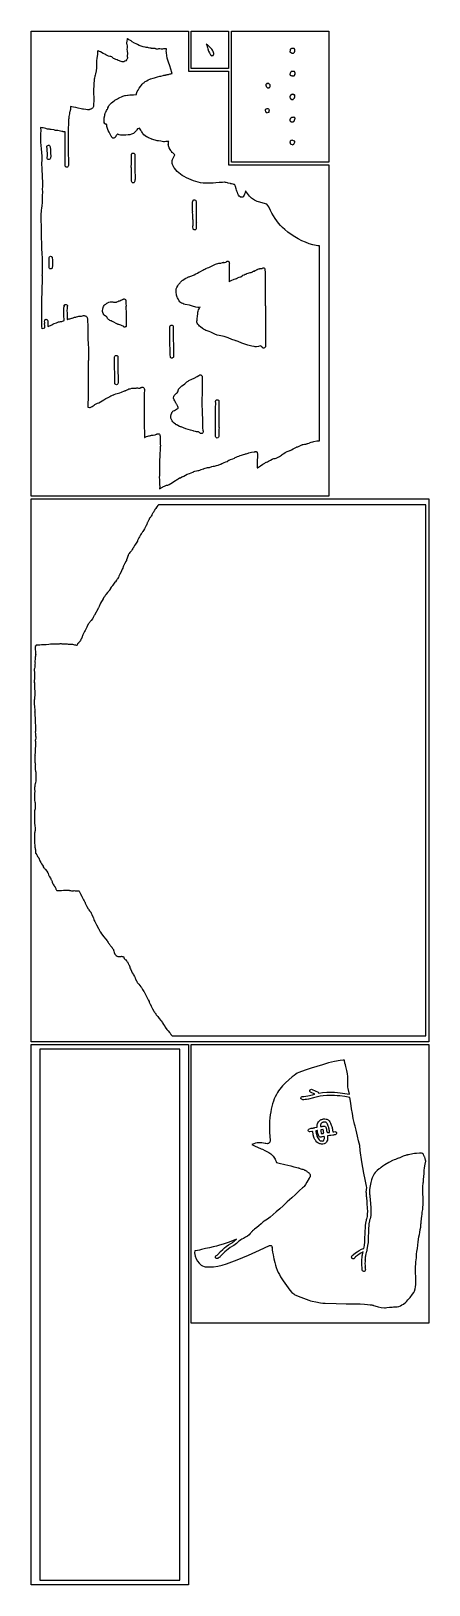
# Model space of a CAD drawing. Extents: x 2 to 598, y 673 to 2998.
import ezdxf

# ---------------------------------------------------------------- set-up
doc = ezdxf.new("R2010")
doc.units = 0

msp = doc.modelspace()

# ---------------------------------------------------------------- linework, layer by layer
at = {"layer": 'Calque 1'}
for p, q in [((145.52752, 2982.875666), (145.13985, 2980.32545)), ((145.13985, 2980.32545), (145.164527, 2979.473465)), ((145.164527, 2979.473465), (145.353395, 2978.424074)), ((145.353395, 2978.424074), (145.79665, 2975.55933)), ((145.87418, 2985.73495), (145.52752, 2982.875666)), ((146.2049, 2986.86046), (145.87418, 2985.73495)), ((146.62141, 2986.46099), (146.2049, 2986.86046)), ((148.624179, 2984.941769), (146.62141, 2986.46099)), ((150.88575, 2983.70457), (148.624179, 2984.941769)), ((152.1694, 2983.24777), (150.88575, 2983.70457)), ((152.6076, 2982.88756), (152.1694, 2983.24777)), ((153.11973, 2982.46433), (152.6076, 2982.88756)), ((153.52951, 2982.13773), (153.11973, 2982.46433)), ((156.89832, 2979.88724), (153.52951, 2982.13773)), ((159.387998, 2978.686139), (156.89832, 2979.88724)), ((161.64324, 2977.77315), (159.387998, 2978.686139)), ((164.018506, 2976.571024), (161.64324, 2977.77315)), ((166.92715, 2975.26323), (164.018506, 2976.571024)), ((264.74948, 2978.5684), (264.37276, 2978.8407)), ((264.37276, 2978.8407), (264.3737, 2978.8392)), ((264.373, 2978.84), (264.37302, 2978.8399)), ((264.37302, 2978.8399), (264.373, 2978.84)), ((264.37302, 2978.8399), (264.37373, 2978.8392)), ((264.37373, 2978.8392), (264.37302, 2978.8399)), ((264.3737, 2978.8392), (265.08425, 2976.6807)), ((264.75648, 2978.5474), (264.74948, 2978.5684)), ((265.3151, 2978.0518), (264.75648, 2978.5474)), ((265.08425, 2976.6807), (265.8253, 2974.2684)), ((266.27265, 2977.364), (265.3151, 2978.0518)), ((267.4607, 2976.1589), (266.27265, 2977.364)), ((100.16282, 2953.856795), (100.160342, 2950.60708)), ((100.68629, 2956.769305), (100.16282, 2953.856795)), ((100.9178, 2960.561315), (100.68629, 2956.769305)), ((101.40461, 2962.865565), (100.9178, 2960.561315)), ((101.64903, 2965.344505), (101.40461, 2962.865565)), ((101.68983, 2967.546945), (101.64903, 2965.344505)), ((101.82262, 2968.537065), (101.68983, 2967.546945)), ((102.38073, 2968.395985), (101.82262, 2968.537065)), ((102.57867, 2968.262665), (102.38073, 2968.395985)), ((103.62769, 2967.706115), (102.57867, 2968.262665)), ((104.64935, 2967.277195), (103.62769, 2967.706115)), ((104.71855, 2967.249295), (104.64935, 2967.277195)), ((105.87763, 2966.815725), (104.71855, 2967.249295)), ((110.10114, 2964.528535), (105.87763, 2966.815725)), ((112.51393, 2963.378735), (110.10114, 2964.528535)), ((114.056731, 2962.486653), (112.51393, 2963.378735)), ((115.95921, 2961.447075), (114.056731, 2962.486653)), ((117.962449, 2960.654167), (115.95921, 2961.447075)), ((119.803089, 2960.13102), (117.962449, 2960.654167)), ((121.431372, 2959.706888), (119.803089, 2960.13102)), ((122.79754, 2959.211025), (121.431372, 2959.706888)), ((123.27607, 2958.97538), (122.79754, 2959.211025)), ((123.38304, 2958.86116), (123.27607, 2958.97538)), ((124.32098, 2958.07363), (123.38304, 2958.86116)), ((125.631124, 2957.186198), (124.32098, 2958.07363)), ((126.91099, 2956.47992), (125.631124, 2957.186198)), ((127.877482, 2955.993274), (126.91099, 2956.47992)), ((129.11552, 2955.49498), (127.877482, 2955.993274)), ((130.75935, 2955.0459), (129.11552, 2955.49498)), ((132.59642, 2954.08626), (130.75935, 2955.0459)), ((134.264575, 2953.449353), (132.59642, 2954.08626)), ((135.60918, 2953.04706), (134.264575, 2953.449353)), ((143.74976, 2953.63973), (142.492205, 2952.77361)), ((144.99103, 2954.73476), (143.74976, 2953.63973)), ((145.574096, 2955.424926), (144.99103, 2954.73476)), ((146.05814, 2956.49796), (145.574096, 2955.424926)), ((145.756609, 2972.98206), (145.61372, 2971.0485)), ((145.61372, 2971.0485), (145.894896, 2967.968231)), ((145.79665, 2975.55933), (145.756609, 2972.98206)), ((145.894896, 2967.968231), (146.22144, 2964.41583)), ((146.264894, 2957.682373), (146.05814, 2956.49796)), ((146.14444, 2960.83415), (146.07054, 2959.71999)), ((146.07054, 2959.71999), (146.247899, 2958.62679)), ((146.22144, 2964.41583), (146.14444, 2960.83415)), ((146.247899, 2958.62679), (146.264894, 2957.682373)), ((168.577016, 2974.791215), (166.92715, 2975.26323)), ((170.136302, 2974.502661), (168.577016, 2974.791215)), ((172.88236, 2974.10981), (170.136302, 2974.502661)), ((174.275164, 2973.668844), (172.88236, 2974.10981)), ((175.350223, 2973.418811), (174.275164, 2973.668844)), ((176.66867, 2973.30884), (175.350223, 2973.418811)), ((177.15908, 2973.32494), (176.66867, 2973.30884)), ((177.991395, 2972.926343), (177.15908, 2973.32494)), ((179.96149, 2972.34257), (177.991395, 2972.926343)), ((181.379163, 2972.20055), (179.96149, 2972.34257)), ((182.08024, 2972.22062), (181.379163, 2972.20055)), ((182.621117, 2972.06272), (182.08024, 2972.22062)), ((184.03567, 2971.87386), (182.621117, 2972.06272)), ((185.93117, 2971.90956), (184.03567, 2971.87386)), ((186.863819, 2971.709824), (185.93117, 2971.90956)), ((187.668, 2971.8), (186.863819, 2971.709824)), ((187.67048, 2971.79567), (187.668, 2971.8)), ((187.97536, 2971.74147), (187.67048, 2971.79567)), ((188.07406, 2971.72297), (187.97536, 2971.74147)), ((188.396, 2971.56692), (188.07406, 2971.72297)), ((188.86212, 2971.46357), (188.396, 2971.56692)), ((188.89982, 2971.43977), (188.86212, 2971.46357)), ((189.888087, 2971.102903), (188.89982, 2971.43977)), ((190.572031, 2971.017243), (189.888087, 2971.102903)), ((190.91196, 2971.066751), (190.572031, 2971.017243)), ((191.57964, 2971.093515), (190.86818, 2971.13539)), ((190.86818, 2971.13539), (190.91196, 2971.066751)), ((192.11461, 2971.17929), (191.57964, 2971.093515)), ((192.34818, 2971.14829), (192.11461, 2971.17929)), ((192.929951, 2971.230749), (192.34818, 2971.14829)), ((193.60908, 2971.51363), (192.929951, 2971.230749)), ((193.89589, 2971.53533), (193.60908, 2971.51363)), ((194.877832, 2971.315611), (193.89589, 2971.53533)), ((196.98254, 2970.98445), (194.877832, 2971.315611)), ((198.146389, 2970.988155), (196.98254, 2970.98445)), ((199.142659, 2971.110253), (198.146389, 2970.988155)), ((200.54356, 2971.37563), (199.142659, 2971.110253)), ((202.686724, 2971.441554), (200.54356, 2971.37563)), ((204.89108, 2971.2108), (202.686724, 2971.441554)), ((204.6281, 2967.68388), (204.80018, 2970.21136)), ((204.760852, 2966.224494), (204.6281, 2967.68388)), ((204.92626, 2965.20598), (204.760852, 2966.224494)), ((204.80018, 2970.21136), (204.89108, 2971.2108)), ((205.304046, 2961.480469), (204.92626, 2965.20598)), ((205.89106, 2957.5367), (205.304046, 2961.480469)), ((206.670422, 2954.453964), (205.89106, 2957.5367)), ((207.640484, 2951.49961), (206.670422, 2954.453964)), ((265.8253, 2974.2684), (266.07282, 2973.3853)), ((266.07282, 2973.3853), (266.85418, 2971.4272)), ((266.85418, 2971.4272), (267.98589, 2967.8564)), ((267.6669, 2975.9863), (267.4607, 2976.1589)), ((267.74246, 2975.9501), (267.627865, 2976.043275)), ((267.627865, 2976.043275), (267.66756, 2975.9851)), ((268.04827, 2975.624), (267.6669, 2975.9863)), ((267.66756, 2975.9851), (267.827511, 2975.8617)), ((267.66756, 2975.9851), (267.66756, 2975.9851)), ((267.827511, 2975.8617), (267.74246, 2975.9501)), ((267.98589, 2967.8564), (269.24369, 2965.2483)), ((268.04927, 2975.624), (268.04827, 2975.624)), ((268.53297, 2975.2483), (268.04927, 2975.624)), ((269.41249, 2974.3393), (268.53297, 2975.2483)), ((269.24369, 2965.2483), (269.24569, 2965.2483)), ((269.24569, 2965.2483), (270.17173, 2963.3203)), ((269.75097, 2974.0453), (269.41249, 2974.3393)), ((270.74059, 2973.003), (269.75097, 2974.0453)), ((270.17173, 2963.3203), (271.04022, 2962.232913)), ((272.29088, 2971.6501), (270.74059, 2973.003)), ((271.04022, 2962.232913), (271.95767, 2961.5323)), ((271.95767, 2961.5323), (272.07446, 2961.4703)), ((272.07446, 2961.4703), (271.95973, 2961.5323)), ((271.95973, 2961.5323), (272.29977, 2961.4011)), ((272.29116, 2971.6498), (272.29088, 2971.6501)), ((272.8565, 2970.9098), (272.29116, 2971.6498)), ((272.29977, 2961.4011), (272.71834, 2961.2641)), ((272.71834, 2961.2641), (272.71863, 2961.2638)), ((272.71863, 2961.2638), (272.9548, 2961.1938)), ((273.73837, 2969.637463), (272.8565, 2970.9098)), ((272.9548, 2961.1938), (273.747, 2961.3055)), ((274.41144, 2968.3859), (273.73837, 2969.637463)), ((273.747, 2961.3055), (273.7477, 2961.3047)), ((273.7477, 2961.3047), (274.01074, 2961.3447)), ((274.01074, 2961.3447), (274.17196, 2961.4217)), ((274.17196, 2961.4217), (274.56057, 2961.5839)), ((274.76233, 2967.4656), (274.41144, 2968.3859)), ((274.56057, 2961.5839), (275.13935, 2962.3343)), ((275.49147, 2965.706), (274.76233, 2967.4656)), ((275.13935, 2962.3343), (275.478879, 2962.972575)), ((275.478879, 2962.972575), (275.59616, 2963.2123)), ((275.60878, 2964.6471), (275.49147, 2965.706)), ((275.59616, 2963.2123), (275.60906, 2964.6468)), ((275.60906, 2964.6468), (275.60878, 2964.6471)), ((389.7959, 2967.340178), (389.7422, 2966.950021)), ((389.7422, 2966.950021), (389.743, 2966.95)), ((389.743, 2966.95), (389.74352, 2966.9469)), ((389.74352, 2966.9469), (389.81532, 2966.837862)), ((389.8049, 2967.486939), (389.7959, 2967.340178)), ((389.80493, 2967.48564), (389.79993, 2967.50166)), ((389.79993, 2967.50166), (389.80493, 2967.48564)), ((389.8902, 2967.867794), (389.8049, 2967.486939)), ((389.80493, 2967.48564), (389.80493, 2967.48564)), ((389.81532, 2966.837862), (390.0644, 2966.504033)), ((389.97175, 2968.361498), (389.8902, 2967.867794)), ((390.068737, 2969.236691), (389.9672, 2968.42745)), ((389.9672, 2968.42745), (389.97175, 2968.361498)), ((390.0442, 2969.61342), (390.0277, 2969.51989)), ((390.0277, 2969.51989), (390.068737, 2969.236691)), ((390.07, 2969.77), (390.0442, 2969.61342)), ((390.0644, 2966.504033), (390.33208, 2966.340735)), ((390.07015, 2969.769227), (390.07, 2969.77)), ((390.07003, 2969.76922), (390.07003, 2969.78317)), ((390.07003, 2969.78317), (390.07003, 2969.76922)), ((390.07003, 2969.76922), (390.07003, 2969.76922)), ((390.1952, 2970.093755), (390.07015, 2969.769227)), ((390.30476, 2970.383143), (390.1952, 2970.093755)), ((390.8639, 2970.98879), (390.30476, 2970.383143)), ((390.33208, 2966.340735), (390.332, 2966.34)), ((390.332, 2966.34), (390.333, 2966.34)), ((390.333, 2966.34), (390.333, 2966.34)), ((390.333, 2966.34), (390.87974, 2965.947259)), ((391.10264, 2971.148987), (390.8639, 2970.98879)), ((390.87974, 2965.947259), (391.05492, 2965.836155)), ((391.05492, 2965.836155), (391.55566, 2965.479071)), ((391.23028, 2971.237357), (391.10264, 2971.148987)), ((391.23128, 2971.239957), (391.23028, 2971.237357)), ((391.531, 2971.38), (391.23128, 2971.239957)), ((391.532, 2971.38), (391.531, 2971.38)), ((391.53219, 2971.379754), (391.532, 2971.38)), ((391.8531, 2971.57044), (391.53219, 2971.379754)), ((391.55566, 2965.479071), (391.95357, 2965.404661)), ((391.9404, 2971.63297), (391.8531, 2971.57044)), ((391.96, 2971.64796), (391.9404, 2971.63297)), ((391.95357, 2965.404661), (391.954, 2965.41)), ((391.954, 2965.41), (391.955, 2965.41)), ((391.955, 2965.41), (391.955, 2965.41)), ((391.955, 2965.41), (392.72963, 2965.182623)), ((392.052, 2971.68), (391.96, 2971.64796)), ((392.05234, 2971.680198), (392.052, 2971.68)), ((393.0807, 2972.00576), (392.05234, 2971.680198)), ((392.72963, 2965.182623), (392.87691, 2965.146963)), ((392.72981, 2965.17622), (392.73181, 2965.17462)), ((392.73181, 2965.17462), (392.72981, 2965.17622)), ((392.72981, 2965.17622), (392.72981, 2965.17622)), ((392.87691, 2965.146963), (393.1756, 2965.102523)), ((392.87709, 2965.14056), (392.89309, 2965.13696)), ((392.89309, 2965.13696), (392.87709, 2965.14056)), ((392.87709, 2965.14056), (392.87709, 2965.14056)), ((393.104568, 2971.996928), (393.0807, 2972.00576)), ((393.50858, 2972.03677), (393.104568, 2971.996928)), ((393.1756, 2965.102523), (393.47532, 2965.079783)), ((393.47532, 2965.079783), (393.477, 2965.08)), ((393.477, 2965.08), (394.05267, 2965.05778)), ((393.9163, 2972.07863), (393.50858, 2972.03677)), ((393.876, 2972.09), (393.9163, 2972.07863)), ((393.9163, 2972.07863), (393.876, 2972.09)), ((393.876, 2972.09), (393.876, 2972.09)), ((393.91669, 2972.077338), (393.9163, 2972.07863)), ((394.67789, 2971.995178), (393.91669, 2972.077338)), ((394.05267, 2965.05778), (394.666255, 2965.032193)), ((394.666255, 2965.032193), (394.74824, 2965.00197)), ((394.68089, 2971.995178), (394.67789, 2971.995178)), ((394.82352, 2971.992078), (394.68089, 2971.995178)), ((394.74824, 2965.00197), (394.90068, 2965.02987)), ((395.75162, 2971.797775), (394.82352, 2971.992078)), ((394.90068, 2965.02987), (395.49393, 2965.467053)), ((395.49393, 2965.467053), (396.03446, 2965.872713)), ((396.32213, 2971.717675), (395.75162, 2971.797775)), ((396.03446, 2965.872713), (396.37966, 2966.292325)), ((396.66578, 2971.553861), (396.32213, 2971.717675)), ((396.37966, 2966.292325), (396.70677, 2966.671114)), ((396.75108, 2971.165771), (396.66578, 2971.553861)), ((396.70677, 2966.671114), (396.82563, 2966.918644)), ((397.01411, 2970.516715), (396.75108, 2971.165771)), ((396.82563, 2966.918644), (396.83163, 2966.958434)), ((396.83163, 2966.958434), (396.89213, 2967.248338)), ((396.89183, 2967.24172), (396.90423, 2967.27273)), ((396.89223, 2967.24172), (396.89183, 2967.24172)), ((396.89213, 2967.248338), (396.96083, 2968.040538)), ((396.90623, 2967.29495), (396.89223, 2967.24172)), ((396.90423, 2967.27273), (396.90623, 2967.29495)), ((396.96083, 2968.040538), (397.05183, 2968.517512)), ((397.1154, 2969.979797), (397.01411, 2970.516715)), ((397.05183, 2968.517512), (397.08803, 2969.204808)), ((397.088, 2969.2), (397.1154, 2969.979797)), ((397.08803, 2969.204808), (397.088, 2969.2)), ((97.434292, 2930.458745), (96.808502, 2927.768495)), ((98.017541, 2932.045119), (97.434292, 2930.458745)), ((98.632672, 2934.098855), (98.017541, 2932.045119)), ((99.361231, 2938.683048), (98.632672, 2934.098855)), ((99.848612, 2943.066765), (99.361231, 2938.683048)), ((100.08882, 2944.857049), (99.848612, 2943.066765)), ((100.24652, 2946.907365), (100.08882, 2944.857049)), ((100.160342, 2950.60708), (100.24652, 2946.907365)), ((136.795602, 2952.582684), (135.60918, 2953.04706)), ((138.59143, 2952.10654), (136.795602, 2952.582684)), ((139.08493, 2952.07394), (138.59143, 2952.10654)), ((139.19243, 2952.01454), (139.08493, 2952.07394)), ((139.93707, 2951.91016), (139.19243, 2952.01454)), ((140.39906, 2951.96076), (139.93707, 2951.91016)), ((141.06776, 2952.14422), (140.39906, 2951.96076)), ((142.492205, 2952.77361), (141.06776, 2952.14422)), ((191.50686, 2929.60114), (194.66222, 2930.33081)), ((194.66222, 2930.33081), (196.38458, 2930.75559)), ((196.38458, 2930.75559), (200.11409, 2931.52659)), ((200.11409, 2931.52659), (201.03288, 2931.77826)), ((201.03288, 2931.77826), (202.17752, 2931.97979)), ((202.17752, 2931.97979), (203.16814, 2932.248)), ((203.16814, 2932.248), (203.7955, 2932.46401)), ((203.7955, 2932.46401), (205.00525, 2932.59939)), ((205.00525, 2932.59939), (205.01665, 2932.60339)), ((205.02, 2932.6), (205.0086, 2932.595)), ((205.0086, 2932.595), (205.0136, 2932.592)), ((205.0136, 2932.592), (205.73448, 2932.88397)), ((205.01665, 2932.60339), (205.02, 2932.6)), ((205.73448, 2932.88397), (206.972032, 2933.130629)), ((206.972032, 2933.130629), (207.69147, 2933.19713)), ((209.73217, 2945.8992), (207.640484, 2951.49961)), ((207.69147, 2933.19713), (209.09035, 2933.5015)), ((209.09035, 2933.5015), (210.57709, 2933.83533)), ((211.237034, 2941.016945), (209.73217, 2945.8992)), ((210.57709, 2933.83533), (211.189116, 2934.079027)), ((211.189116, 2934.079027), (212.33821, 2934.36915)), ((212.83483, 2935.8109), (211.237034, 2941.016945)), ((212.33821, 2934.36915), (212.85809, 2934.41355)), ((213.4012, 2934.56654), (212.83483, 2935.8109)), ((212.85809, 2934.41355), (213.4012, 2934.56654)), ((389.65497, 2933.4639), (389.58517, 2933.273731)), ((389.58517, 2933.273731), (389.586, 2933.27)), ((389.586, 2933.27), (389.71209, 2933.149594)), ((390.0105, 2934.296924), (389.65497, 2933.4639)), ((389.71209, 2933.149594), (389.712, 2933.15)), ((389.712, 2933.15), (390.31816, 2932.23326)), ((390.0746, 2934.581144), (390.0105, 2934.296924)), ((390.164, 2934.7), (390.07052, 2934.54844)), ((390.07052, 2934.54844), (390.0746, 2934.581144)), ((390.16513, 2934.704869), (390.164, 2934.7)), ((390.75158, 2935.887116), (390.16513, 2934.704869)), ((390.31816, 2932.23326), (390.42565, 2932.18262)), ((390.42565, 2932.18262), (391.2039, 2931.585241)), ((390.91806, 2936.365229), (390.75158, 2935.887116)), ((391.14543, 2936.585887), (390.91806, 2936.365229)), ((391.83325, 2937.255614), (391.14543, 2936.585887)), ((391.2039, 2931.585241), (391.38373, 2931.443131)), ((391.38373, 2931.443131), (392.67099, 2931.262263)), ((392.211, 2937.36), (391.83325, 2937.255614)), ((392.21153, 2937.353617), (392.211, 2937.36)), ((392.87867, 2937.544303), (392.21153, 2937.353617)), ((392.67099, 2931.262263), (392.672, 2931.27)), ((392.672, 2931.27), (392.672, 2931.27)), ((392.672, 2931.27), (393.21098, 2931.101535)), ((394.5411, 2937.72052), (392.87867, 2937.544303)), ((393.21092, 2931.09408), (393.117678, 2931.104035)), ((393.117678, 2931.104035), (393.19902, 2931.07754)), ((393.19902, 2931.07754), (393.21092, 2931.09408)), ((393.21092, 2931.09408), (393.21092, 2931.09408)), ((393.21098, 2931.101535), (393.74583, 2930.954774)), ((393.74583, 2930.954774), (394.29205, 2930.879844)), ((394.29205, 2930.879844), (394.42331, 2930.851424)), ((394.42331, 2930.851424), (394.53907, 2930.820414)), ((394.53907, 2930.820414), (395.309106, 2930.884707)), ((394.5943, 2937.72262), (394.5411, 2937.72052)), ((394.59493, 2937.725968), (394.5943, 2937.72262)), ((395.63621, 2937.639668), (394.59493, 2937.725968)), ((395.309106, 2930.884707), (396.18031, 2931.216256)), ((396.26253, 2937.581278), (395.63621, 2937.639668)), ((396.18031, 2931.216256), (396.29916, 2931.303076)), ((396.62581, 2937.349768), (396.26253, 2937.581278)), ((396.29916, 2931.303076), (396.41337, 2931.42865)), ((396.41337, 2931.42865), (396.75288, 2931.904073)), ((396.94931, 2936.704846), (396.62581, 2937.349768)), ((396.75288, 2931.904073), (396.754, 2931.9)), ((396.754, 2931.9), (396.97104, 2932.174402)), ((397.350602, 2935.849222), (396.94931, 2936.704846)), ((396.97104, 2932.174402), (397.07491, 2932.579545)), ((397.07491, 2932.579545), (397.278036, 2933.327026)), ((397.278036, 2933.327026), (397.313667, 2933.359474)), ((397.28368, 2933.167623), (397.43044, 2933.776371)), ((397.313667, 2933.359474), (397.28368, 2933.167623)), ((397.45884, 2935.284256), (397.350602, 2935.849222)), ((397.42978, 2933.77299), (397.45868, 2933.893913)), ((397.45868, 2933.893913), (397.42978, 2933.77299)), ((397.42978, 2933.77299), (397.42978, 2933.77299)), ((397.43044, 2933.776371), (397.44544, 2934.461084)), ((397.44544, 2934.461084), (397.44644, 2934.465184)), ((397.44644, 2934.465184), (397.48314, 2934.912185)), ((397.48314, 2934.912185), (397.45884, 2935.284256)), ((95.625992, 2907.179045), (95.371232, 2904.970905)), ((95.715392, 2909.972135), (95.625992, 2907.179045)), ((95.983592, 2916.374865), (95.715392, 2909.972135)), ((96.434362, 2924.021415), (95.979592, 2919.740545)), ((95.979592, 2919.740545), (95.983592, 2916.374865)), ((96.577448, 2926.034166), (96.434362, 2924.021415)), ((96.808502, 2927.768495), (96.577448, 2926.034166)), ((160.57228, 2906.23769), (160.93399, 2907.3596)), ((160.93399, 2907.3596), (162.20835, 2909.72019)), ((162.20835, 2909.72019), (163.99945, 2912.39909)), ((163.99945, 2912.39909), (165.719763, 2914.859869)), ((165.719763, 2914.859869), (167.57545, 2917.26856)), ((167.57545, 2917.26856), (168.53509, 2918.50725)), ((168.53509, 2918.50725), (169.316657, 2919.300045)), ((169.316657, 2919.300045), (170.0461, 2919.88494)), ((170.0461, 2919.88494), (170.70705, 2920.33658)), ((170.70705, 2920.33658), (170.84297, 2920.39348)), ((170.78977, 2920.32528), (170.93807, 2920.43328)), ((170.84297, 2920.39348), (170.78977, 2920.32528)), ((170.93807, 2920.43328), (171.2285, 2920.5547)), ((171.08433, 2920.5464), (172.0884, 2921.44608)), ((171.64451, 2920.6043), (171.08433, 2920.5464)), ((171.2285, 2920.5547), (171.64451, 2920.6043)), ((172.0884, 2921.44608), (173.03614, 2922.40623)), ((173.03614, 2922.40623), (174.352398, 2923.269512)), ((174.352398, 2923.269512), (175.3006, 2923.73999)), ((175.3006, 2923.73999), (177.387204, 2924.93565)), ((177.387204, 2924.93565), (179.94633, 2926.10317)), ((179.94633, 2926.10317), (180.68065, 2926.30367)), ((180.68065, 2926.30367), (181.43202, 2926.58323)), ((181.43202, 2926.58323), (184.70107, 2927.547)), ((184.70107, 2927.547), (186.81049, 2928.21155)), ((186.81049, 2928.21155), (188.18457, 2928.56038)), ((188.18457, 2928.56038), (191.50686, 2929.60114)), ((353.77644, 2918.089017), (353.74334, 2917.515408)), ((353.74334, 2917.515408), (353.74386, 2917.514408)), ((353.74386, 2917.514408), (353.745, 2917.51)), ((353.745, 2917.51), (353.8029, 2916.967914)), ((353.8028, 2916.966571), (353.7658, 2917.10577)), ((353.7658, 2917.10577), (353.7858, 2916.982071)), ((353.77944, 2918.270918), (353.77644, 2918.089017)), ((354.09208, 2918.72567), (353.77944, 2918.270918)), ((353.7858, 2916.982071), (353.8028, 2916.966571)), ((353.8028, 2916.966571), (353.8028, 2916.966571)), ((353.8029, 2916.967914), (353.8499, 2916.75294)), ((353.8499, 2916.75294), (353.8509, 2916.74724)), ((353.8509, 2916.74724), (353.9062, 2916.315741)), ((353.9062, 2916.315741), (353.9651, 2916.040306)), ((353.9651, 2916.040306), (354.0261, 2915.776239)), ((354.0261, 2915.776239), (354.0928, 2915.358694)), ((354.61453, 2918.909122), (354.09208, 2918.72567)), ((354.0928, 2915.358694), (354.26798, 2915.085325)), ((354.26798, 2915.085325), (354.48502, 2914.740127)), ((354.48502, 2914.740127), (355.09377, 2914.040428)), ((354.70133, 2918.973712), (354.61453, 2918.909122)), ((355.246, 2919.26), (354.70133, 2918.973712)), ((355.09377, 2914.040428), (355.74283, 2913.509711)), ((355.2464, 2919.25655), (355.246, 2919.26)), ((355.41331, 2919.3444), (355.2464, 2919.25655)), ((355.866, 2919.44), (355.41331, 2919.3444)), ((356.232, 2919.51), (355.731333, 2919.388512)), ((355.731333, 2919.388512), (355.8713, 2919.43662)), ((355.74283, 2913.509711), (355.743, 2913.51)), ((355.743, 2913.51), (356.11662, 2913.049563)), ((355.8713, 2919.43662), (355.866, 2919.44)), ((356.11662, 2913.049563), (356.65406, 2912.948277)), ((356.23489, 2919.51333), (356.232, 2919.51)), ((356.36874, 2919.56811), (356.23489, 2919.51333)), ((356.716, 2919.58), (356.36874, 2919.56811)), ((356.36906, 2919.565891), (356.42846, 2919.591731)), ((356.42846, 2919.591731), (356.36906, 2919.565891)), ((356.36906, 2919.565891), (356.36906, 2919.565891)), ((356.65406, 2912.948277), (356.80754, 2912.904867)), ((356.71684, 2919.57778), (356.716, 2919.58)), ((357.061, 2919.6), (356.71684, 2919.57778)), ((356.80754, 2912.904867), (356.809, 2912.9)), ((356.809, 2912.9), (357.9309, 2913.004386)), ((357.06153, 2919.602552), (357.061, 2919.6)), ((357.56848, 2919.454241), (357.06153, 2919.602552)), ((358.01186, 2919.308513), (357.56848, 2919.454241)), ((357.94213, 2919.366421), (357.835775, 2919.420633)), ((357.835775, 2919.420633), (358.01133, 2919.305961)), ((357.9309, 2913.004386), (358.0229, 2913.050376)), ((358.01133, 2919.305961), (357.94213, 2919.366421)), ((358.01133, 2919.305961), (358.01133, 2919.305961)), ((358.19841, 2919.199992), (358.01186, 2919.308513)), ((358.0229, 2913.050376), (358.023, 2913.05)), ((358.023, 2913.05), (358.464795, 2913.245841)), ((359.01387, 2918.786064), (358.19841, 2919.199992)), ((358.40334, 2913.202446), (358.7444, 2913.370911)), ((358.464795, 2913.245841), (358.40334, 2913.202446)), ((358.7444, 2913.370911), (358.84982, 2913.440161)), ((358.81548, 2913.425426), (358.99555, 2913.583822)), ((358.84982, 2913.440161), (358.81548, 2913.425426)), ((358.99555, 2913.583822), (358.997, 2913.59)), ((358.997, 2913.59), (359.22283, 2913.753298)), ((359.04797, 2918.786064), (359.01387, 2918.786064)), ((359.06657, 2918.771594), (359.04797, 2918.786064)), ((359.167844, 2918.705782), (359.06657, 2918.771594)), ((359.2795, 2918.605196), (359.13687, 2918.734904)), ((359.13687, 2918.734904), (359.167844, 2918.705782)), ((359.22283, 2913.753298), (359.39078, 2913.895408)), ((359.3234, 2918.563856), (359.2795, 2918.605196)), ((359.68358, 2917.948906), (359.3234, 2918.563856)), ((359.39078, 2913.895408), (359.693924, 2914.25588)), ((359.94869, 2917.531877), (359.68358, 2917.948906)), ((359.693924, 2914.25588), (359.93493, 2914.849355)), ((359.93493, 2914.849355), (360.30826, 2915.655079)), ((360.01379, 2917.358244), (359.94869, 2917.531877)), ((360.06599, 2917.236288), (360.01379, 2917.358244)), ((360.05999, 2917.208898), (360.06599, 2917.236288)), ((360.26462, 2916.437885), (360.05999, 2917.208898)), ((360.30826, 2915.655079), (360.26462, 2916.437885)), ((63.208332, 2884.534425), (61.180542, 2885.159715)), ((61.180542, 2885.159715), (61.301482, 2883.515385)), ((65.709992, 2884.154615), (63.208332, 2884.534425)), ((68.953722, 2883.576345), (65.709992, 2884.154615)), ((72.816846, 2882.560915), (68.953722, 2883.576345)), ((94.993982, 2884.143765), (94.368611, 2883.172919)), ((95.292534, 2885.100035), (94.993982, 2884.143765)), ((95.413082, 2885.975185), (95.292534, 2885.100035)), ((95.371232, 2904.970905), (95.626502, 2903.661435)), ((95.607902, 2888.197775), (95.413082, 2885.975185)), ((95.798082, 2893.951425), (95.607902, 2888.197775)), ((95.626502, 2903.661435), (95.805746, 2899.697422)), ((95.805746, 2899.697422), (95.798082, 2893.951425)), ((117.22455, 2883.14726), (117.760983, 2884.848911)), ((117.760983, 2884.848911), (118.192725, 2885.767687)), ((118.192725, 2885.767687), (118.79033, 2886.69175)), ((118.79033, 2886.69175), (119.740286, 2887.757571)), ((119.740286, 2887.757571), (120.47758, 2888.45806)), ((120.47758, 2888.45806), (120.89305, 2888.91642)), ((120.89305, 2888.91642), (122.670258, 2890.517721)), ((122.670258, 2890.517721), (124.40653, 2891.93021)), ((124.40653, 2891.93021), (126.36248, 2893.50477)), ((126.36248, 2893.50477), (127.661474, 2894.568814)), ((127.661474, 2894.568814), (129.26205, 2895.66435)), ((129.26205, 2895.66435), (130.620046, 2896.338306)), ((130.620046, 2896.338306), (131.63917, 2896.77848)), ((131.63917, 2896.77848), (132.79413, 2897.35157)), ((132.79413, 2897.35157), (132.794917, 2897.34917)), ((132.794917, 2897.34917), (132.91713, 2897.44667)), ((132.91713, 2897.44667), (134.02351, 2898.03733)), ((134.02351, 2898.03733), (135.08391, 2898.35152)), ((135.08391, 2898.35152), (135.16451, 2898.37422)), ((135.16451, 2898.37422), (137.31011, 2899.63099)), ((137.31011, 2899.63099), (138.511337, 2900.171879)), ((138.511337, 2900.171879), (139.29036, 2900.45884)), ((139.264356, 2900.464497), (139.68104, 2900.6826)), ((139.29036, 2900.45884), (139.264356, 2900.464497)), ((139.68104, 2900.6826), (141.08561, 2901.1973)), ((141.08561, 2901.1973), (142.59998, 2901.514761)), ((142.59998, 2901.514761), (143.69165, 2901.65412)), ((143.69165, 2901.65412), (146.36539, 2902.11146)), ((146.36539, 2902.11146), (147.25007, 2902.16516)), ((147.25007, 2902.16516), (150.11813, 2902.51036)), ((150.11813, 2902.51036), (153.8936, 2902.64162)), ((153.8936, 2902.64162), (155.54777, 2902.78736)), ((155.54777, 2902.78736), (159.54702, 2902.84266)), ((159.54702, 2902.84266), (159.97178, 2902.84566)), ((159.97178, 2902.84566), (160.18467, 2904.543025)), ((160.18467, 2904.543025), (160.57228, 2906.23769)), ((389.74278, 2899.763458), (389.54951, 2899.089598)), ((389.54951, 2899.089598), (389.55003, 2899.087598)), ((389.55003, 2899.087598), (389.56603, 2898.985798)), ((389.56603, 2898.985798), (389.92569, 2898.323308)), ((389.94948, 2900.593385), (389.74278, 2899.763458)), ((389.94895, 2900.593901), (389.81872, 2900.304513)), ((389.81872, 2900.304513), (389.94895, 2900.593901)), ((389.92569, 2898.323308), (389.86519, 2898.332308)), ((389.86519, 2898.332308), (390.10135, 2897.913218)), ((389.94895, 2900.593901), (389.94895, 2900.593901)), ((390.01877, 2900.774769), (389.94897, 2900.593902)), ((389.94897, 2900.593902), (389.94948, 2900.593385)), ((390.09057, 2900.965972), (390.01877, 2900.774769)), ((390.128178, 2901.073803), (390.05384, 2900.912741)), ((390.05384, 2900.912741), (390.05436, 2900.915841)), ((390.05436, 2900.915841), (390.09056, 2900.965971)), ((390.09054, 2900.965971), (390.128178, 2901.073803)), ((390.09056, 2900.965971), (390.09054, 2900.965971)), ((390.39495, 2901.455348), (390.09057, 2900.965972)), ((390.10135, 2897.913218), (390.383206, 2897.226986)), ((390.383206, 2897.226986), (390.75093, 2896.787698)), ((390.80732, 2902.15298), (390.39495, 2901.455348)), ((390.75093, 2896.787698), (390.94316, 2896.624918)), ((390.87242, 2902.21396), (390.80732, 2902.15298)), ((390.99592, 2902.326615), (390.87242, 2902.21396)), ((390.94316, 2896.624918), (391.18501, 2896.450258)), ((391.1246, 2902.411365), (390.99592, 2902.326615)), ((391.1928, 2902.458905), (391.1246, 2902.411365)), ((391.18501, 2896.450258), (391.392798, 2896.266893)), ((392.0837, 2902.88782), (391.1928, 2902.458905)), ((391.46513, 2902.673875), (391.1928, 2902.458901)), ((391.1928, 2902.458901), (391.485119, 2902.672753)), ((391.1928, 2902.458901), (391.1928, 2902.458901)), ((391.392798, 2896.266893), (391.35037, 2896.287468)), ((391.35037, 2896.287468), (391.48576, 2896.199068)), ((391.485119, 2902.672753), (391.46513, 2902.673875)), ((391.48576, 2896.199068), (391.88006, 2896.003728)), ((391.88006, 2896.003728), (391.827203, 2896.044352)), ((391.827203, 2896.044352), (392.28262, 2895.843018)), ((392.30953, 2903.020628), (392.0837, 2902.88782)), ((392.28262, 2895.843018), (392.283, 2895.84)), ((392.283, 2895.84), (392.284, 2895.84)), ((392.284, 2895.84), (392.41681, 2895.7728)), ((392.80872, 2903.181342), (392.30953, 2903.020628)), ((392.30953, 2903.020624), (392.459726, 2903.12135)), ((392.35763, 2903.069204), (392.30953, 2903.020624)), ((392.30953, 2903.020624), (392.30953, 2903.020624)), ((392.459726, 2903.12135), (392.35763, 2903.069204)), ((392.41681, 2895.7728), (393.70355, 2895.65446)), ((393.38336, 2903.352391), (392.80872, 2903.181342)), ((393.38344, 2903.35397), (393.38336, 2903.352391)), ((393.80254, 2903.32865), (393.38344, 2903.35397)), ((393.70355, 2895.65446), (393.73665, 2895.65846)), ((393.73665, 2895.65846), (393.917, 2895.71066)), ((394.2113, 2903.31521), (393.80254, 2903.32865)), ((393.917, 2895.71066), (393.924, 2895.71366)), ((393.924, 2895.71366), (394.55859, 2895.832)), ((394.21122, 2903.313631), (394.15852, 2903.335851)), ((394.15852, 2903.335851), (394.21122, 2903.313631)), ((394.21122, 2903.313631), (394.21122, 2903.313631)), ((394.37356, 2903.24855), (394.2113, 2903.31521)), ((394.88265, 2903.124938), (394.37356, 2903.24855)), ((394.55859, 2895.832), (394.99887, 2896.37564)), ((394.76053, 2903.172366), (394.757, 2903.17)), ((394.757, 2903.17), (394.88265, 2903.124938)), ((395.28763, 2903.059711), (394.76053, 2903.172366)), ((394.99887, 2896.37564), (394.999, 2896.38)), ((394.999, 2896.38), (395.68164, 2896.92984)), ((395.4902, 2902.952224), (395.28763, 2903.059711)), ((396.05244, 2902.66542), (395.4902, 2902.952224)), ((395.68164, 2896.92984), (396.4108, 2897.76131)), ((396.193, 2902.56), (396.05244, 2902.66542)), ((396.19353, 2902.560646), (396.193, 2902.56)), ((396.193, 2902.56), (396.193, 2902.56)), ((396.78781, 2902.351356), (396.19353, 2902.560646)), ((396.41057, 2897.759971), (396.44317, 2897.799271)), ((396.44317, 2897.799271), (396.41057, 2897.759971)), ((396.41057, 2897.759971), (396.41057, 2897.759971)), ((396.4108, 2897.76131), (396.63042, 2898.1277)), ((396.63042, 2898.1277), (396.84385, 2898.46411)), ((396.917, 2902.14), (396.78781, 2902.351356)), ((396.84362, 2898.462771), (396.8431, 2898.458771)), ((396.8431, 2898.458771), (396.84362, 2898.462771)), ((396.84362, 2898.462771), (396.84362, 2898.462771)), ((396.84385, 2898.46411), (396.91985, 2898.94315)), ((396.91794, 2902.136752), (396.917, 2902.14)), ((397.18098, 2901.778634), (396.91794, 2902.136752)), ((396.91985, 2898.94315), (396.98345, 2899.22065)), ((396.98345, 2899.22065), (397.04705, 2899.50487)), ((397.04705, 2899.50487), (397.11115, 2900.001482)), ((397.11115, 2900.001482), (397.11167, 2900.004582)), ((397.11167, 2900.004582), (397.23208, 2900.8929)), ((397.19438, 2901.504749), (397.18098, 2901.778634)), ((397.23208, 2900.8929), (397.19438, 2901.504749)), ((57.860242, 2861.474855), (57.784544, 2849.750811)), ((58.067992, 2863.083535), (57.860242, 2861.474855)), ((58.310882, 2866.288505), (58.067992, 2863.083535)), ((58.410582, 2866.727245), (58.310882, 2866.288505)), ((58.627112, 2867.804165), (58.410582, 2866.727245)), ((58.819332, 2870.272255), (58.627112, 2867.804165)), ((59.420332, 2874.020865), (58.819332, 2870.272255)), ((59.699922, 2876.466695), (59.420332, 2874.020865)), ((59.867342, 2876.969515), (59.699922, 2876.466695)), ((60.415612, 2878.357045), (59.867342, 2876.969515)), ((60.821802, 2879.563175), (60.415612, 2878.357045)), ((61.065151, 2880.30608), (60.821802, 2879.563175)), ((61.198512, 2881.258145), (61.065151, 2880.30608)), ((61.297223, 2882.050519), (61.194512, 2881.144455)), ((61.194512, 2881.144455), (61.198512, 2881.258145)), ((61.301482, 2883.515385), (61.297223, 2882.050519)), ((76.838512, 2881.650365), (72.816846, 2882.560915)), ((78.917583, 2881.369853), (76.838512, 2881.650365)), ((80.678062, 2881.202845), (78.917583, 2881.369853)), ((84.194662, 2880.469055), (80.678062, 2881.202845)), ((86.372609, 2880.059389), (84.194662, 2880.469055)), ((87.50455, 2879.98163), (86.372609, 2880.059389)), ((88.701352, 2880.070615), (87.50455, 2879.98163)), ((89.429462, 2880.248385), (88.701352, 2880.070615)), ((89.751932, 2880.424605), (89.429462, 2880.248385)), ((90.275717, 2880.472804), (89.751932, 2880.424605)), ((91.175102, 2880.894345), (90.275717, 2880.472804)), ((91.748712, 2881.335135), (91.175102, 2880.894345)), ((92.404957, 2881.539572), (91.748712, 2881.335135)), ((93.155342, 2881.979555), (92.404957, 2881.539572)), ((93.797172, 2882.768645), (93.155342, 2881.979555)), ((94.368611, 2883.172919), (93.797172, 2882.768645)), ((111.34749, 2866.539), (111.351, 2866.54)), ((111.490183, 2865.573108), (111.34749, 2866.539)), ((111.351, 2866.54), (111.3804, 2867.51308)), ((111.3804, 2867.51308), (111.63467, 2868.48666)), ((111.425957, 2862.095336), (111.4713, 2862.43601)), ((111.494, 2861.11), (111.425957, 2862.095336)), ((111.471, 2862.44), (111.60379, 2865.21605)), ((111.4713, 2862.43601), (111.471, 2862.44)), ((111.60379, 2865.21605), (111.490183, 2865.573108)), ((111.49309, 2861.10844), (111.494, 2861.11)), ((111.55049, 2860.88209), (111.49309, 2861.10844)), ((111.59159, 2860.72191), (111.54149, 2861.23814)), ((111.54149, 2861.23814), (111.55049, 2860.88209)), ((111.61599, 2860.62531), (111.59159, 2860.72191)), ((111.62239, 2860.40883), (111.59589, 2860.67651)), ((111.59589, 2860.67651), (111.61599, 2860.62531)), ((111.79654, 2860.02537), (111.62239, 2860.40883)), ((111.63467, 2868.48666), (111.718566, 2868.70713)), ((111.71637, 2868.68664), (111.86054, 2869.18326)), ((111.718566, 2868.70713), (111.71637, 2868.68664)), ((111.86054, 2869.18326), (111.89724, 2869.35688)), ((111.88484, 2869.51915), (111.95664, 2870.30464)), ((111.89724, 2869.35688), (111.88484, 2869.51915)), ((111.95664, 2870.30464), (112.29067, 2871.869209)), ((112.29067, 2871.869209), (112.61138, 2873.00474)), ((112.61138, 2873.00474), (112.888667, 2874.434891)), ((112.888667, 2874.434891), (113.155962, 2875.361602)), ((113.155962, 2875.361602), (113.60976, 2876.39005)), ((113.60976, 2876.39005), (113.894482, 2876.868999)), ((113.894482, 2876.868999), (113.92707, 2876.88408)), ((113.92707, 2876.88408), (115.04636, 2878.93719)), ((115.04636, 2878.93719), (116.11505, 2880.51744)), ((116.11505, 2880.51744), (116.483444, 2880.993636)), ((116.483444, 2880.993636), (116.49798, 2880.96548)), ((116.49798, 2880.96548), (117.04781, 2882.23516)), ((117.04781, 2882.23516), (117.22455, 2883.14726)), ((352.71658, 2880.255074), (352.51762, 2879.592074)), ((352.51762, 2879.592074), (352.518, 2879.59)), ((352.518, 2879.59), (352.615724, 2878.942485)), ((352.615724, 2878.942485), (352.92986, 2878.14977)), ((354.0767, 2881.056584), (352.71658, 2880.255074)), ((352.92986, 2878.14977), (353.90344, 2876.73384)), ((353.90344, 2876.73384), (354.235414, 2876.509503)), ((355.16552, 2881.538204), (354.0767, 2881.056584)), ((354.235414, 2876.509503), (354.67601, 2876.18969)), ((354.67601, 2876.18969), (355.34883, 2875.85121)), ((356.11223, 2881.649824), (355.16552, 2881.538204)), ((355.34883, 2875.85121), (357.50219, 2876.40259)), ((356.11412, 2881.64765), (356.11223, 2881.649824)), ((357.2572, 2881.43216), (356.11412, 2881.64765)), ((358.270416, 2880.987601), (357.2572, 2881.43216)), ((357.50219, 2876.40259), (358.42048, 2876.8775)), ((358.80181, 2879.96042), (358.270416, 2880.987601)), ((358.42048, 2876.8775), (358.6339, 2877.09609)), ((358.61944, 2877.781619), (358.83333, 2878.91345)), ((358.6349, 2877.09909), (358.61944, 2877.781619)), ((358.6339, 2877.09609), (358.6349, 2877.09909)), ((358.97803, 2879.49636), (358.80181, 2879.96042)), ((358.80461, 2878.795734), (358.88681, 2879.067554)), ((358.83351, 2878.915624), (358.80461, 2878.795734)), ((358.83333, 2878.91345), (358.97803, 2879.49636)), ((358.83361, 2878.915624), (358.83351, 2878.915624)), ((358.88681, 2879.067554), (358.83361, 2878.915624)), ((389.529, 2865.82), (389.527, 2865.81948)), ((389.527, 2865.81948), (389.5782, 2865.5704)), ((389.53, 2865.82), (389.529, 2865.82)), ((389.58166, 2865.918654), (389.52996, 2865.823054)), ((389.52996, 2865.823054), (389.53, 2865.82)), ((389.73685, 2864.71309), (389.56632, 2863.95241)), ((389.56632, 2863.95241), (389.65832, 2863.83459)), ((389.5782, 2865.5704), (389.73685, 2864.71309)), ((389.61476, 2865.990454), (389.58166, 2865.918654)), ((389.91965, 2866.314464), (389.61476, 2865.990454)), ((389.65832, 2863.83459), (389.659, 2863.84)), ((389.659, 2863.84), (389.665, 2863.831)), ((389.665, 2863.831), (389.89289, 2863.58037)), ((389.89289, 2863.58037), (390.03552, 2863.39434)), ((390.02817, 2866.448824), (389.91965, 2866.314464)), ((390.14755, 2866.624004), (390.02817, 2866.448824)), ((390.03552, 2863.39434), (390.036, 2863.39)), ((390.036, 2863.39), (390.28146, 2863.0324)), ((390.28604, 2866.776964), (390.14755, 2866.624004)), ((390.28146, 2863.0324), (390.73725, 2862.7797)), ((390.69066, 2867.366084), (390.28604, 2866.776964)), ((390.73725, 2862.7797), (390.61891, 2862.836)), ((390.61891, 2862.836), (390.84422, 2862.71714)), ((390.69047, 2867.366464), (390.68747, 2867.361464)), ((390.68747, 2867.361464), (390.688, 2867.36)), ((390.688, 2867.36), (390.691, 2867.365)), ((390.691, 2867.365), (390.69047, 2867.366464)), ((390.76976, 2867.502504), (390.69066, 2867.366084)), ((390.84422, 2862.71714), (390.74138, 2862.77764)), ((390.74138, 2862.77764), (391.29122, 2862.44743)), ((390.76957, 2867.502884), (390.74167, 2867.477084)), ((390.74167, 2867.477084), (390.76957, 2867.502884)), ((390.76957, 2867.502884), (390.76957, 2867.502884)), ((390.77476, 2867.507504), (390.76976, 2867.502504)), ((391.082666, 2867.805531), (390.77476, 2867.507504)), ((391.7256, 2868.362754), (391.02125, 2867.763824)), ((391.02125, 2867.763824), (391.082666, 2867.805531)), ((391.29199, 2862.446864), (391.18295, 2862.487164)), ((391.18295, 2862.487164), (391.29199, 2862.446864)), ((391.29122, 2862.44743), (391.61833, 2862.26346)), ((391.29199, 2862.446864), (391.29199, 2862.446864)), ((391.61833, 2862.26346), (391.619, 2862.26)), ((391.619, 2862.26), (391.6991, 2862.215)), ((391.6991, 2862.215), (391.90632, 2862.1504)), ((391.94988, 2868.443354), (391.7256, 2868.362754)), ((391.90632, 2862.1504), (392.31921, 2862.0786)), ((392.79427, 2868.747214), (391.94988, 2868.443354)), ((392.31921, 2862.0786), (393.0432, 2862.0533)), ((393.72755, 2868.810814), (392.79427, 2868.747214)), ((393.0432, 2862.0533), (393.044, 2862.06)), ((393.044, 2862.06), (393.67497, 2861.9804)), ((393.67497, 2861.9804), (393.74787, 2861.9834)), ((395.09801, 2868.979284), (393.72755, 2868.810814)), ((393.74787, 2861.9834), (393.748, 2861.98)), ((393.748, 2861.98), (393.75, 2861.98)), ((393.75, 2861.98), (393.751, 2861.98)), ((393.751, 2861.98), (393.751, 2861.98)), ((393.751, 2861.98), (393.752, 2861.98)), ((393.752, 2861.98), (393.752, 2861.98)), ((393.752, 2861.98), (393.753, 2861.98)), ((393.753, 2861.98), (393.753, 2861.98)), ((393.753, 2861.98), (393.754, 2861.98)), ((393.754, 2861.98), (393.754, 2861.98)), ((393.754, 2861.98), (393.755, 2861.98)), ((393.755, 2861.98), (393.755, 2861.98)), ((393.755, 2861.98), (393.756, 2861.98)), ((393.756, 2861.98), (393.756, 2861.98)), ((393.756, 2861.98), (393.757, 2861.98)), ((393.757, 2861.98), (394.1699, 2862.0043)), ((394.1699, 2862.0043), (394.54352, 2862.1025)), ((394.17037, 2862.003484), (394.20707, 2862.005484)), ((394.20707, 2862.005484), (394.17037, 2862.003484)), ((394.17037, 2862.003484), (394.17037, 2862.003484)), ((394.54352, 2862.1025), (394.93987, 2862.20689)), ((394.93987, 2862.20689), (395.35845, 2862.59808)), ((395.09678, 2868.9776), (395.09801, 2868.979284)), ((395.12728, 2868.9726), (395.09678, 2868.9776)), ((395.20898, 2868.9686), (395.12728, 2868.9726)), ((395.51852, 2868.8988), (395.20898, 2868.9686)), ((395.35845, 2862.59808), (395.77962, 2862.96136)), ((395.599095, 2868.885538), (395.51852, 2868.8988)), ((395.60122, 2868.8908), (395.599095, 2868.885538)), ((395.918, 2868.82), (395.60122, 2868.8908)), ((395.77962, 2862.96136), (395.9796, 2863.20734)), ((395.92173, 2868.82253), (395.918, 2868.82)), ((396.37752, 2868.73983), (395.92173, 2868.82253)), ((395.9796, 2863.20734), (395.98, 2863.21)), ((395.98, 2863.21), (396.20944, 2863.49267)), ((396.209, 2863.49), (396.33147, 2863.66519)), ((396.20944, 2863.49267), (396.209, 2863.49)), ((396.33147, 2863.66519), (396.34437, 2863.69929)), ((396.34437, 2863.69929), (396.41827, 2863.86362)), ((396.60541, 2868.70473), (396.37752, 2868.73983)), ((396.41827, 2863.86362), (396.49007, 2864.05173)), ((396.49007, 2864.05173), (396.7469, 2864.82119)), ((396.82194, 2868.64323), (396.60541, 2868.70473)), ((396.7469, 2864.82119), (396.8611, 2865.2253)), ((397.086, 2868.59203), (396.82194, 2868.64323)), ((396.859045, 2865.13309), (396.91537, 2865.306074)), ((396.86167, 2865.224474), (396.859045, 2865.13309)), ((396.8611, 2865.2253), (397.0244, 2865.79529)), ((396.92527, 2865.393059), (396.86167, 2865.224474)), ((396.86167, 2865.224474), (396.86167, 2865.224474)), ((396.91537, 2865.306074), (396.92527, 2865.393059)), ((397.0244, 2865.79529), (397.0264, 2865.79929)), ((397.0264, 2865.79929), (397.14991, 2866.08661)), ((397.317, 2868.48092), (397.086, 2868.59203)), ((397.14991, 2866.08661), (397.16691, 2866.17811)), ((397.16691, 2866.17811), (397.16743, 2866.18111)), ((397.16743, 2866.18111), (397.33021, 2866.85498)), ((397.323, 2868.36), (397.317, 2868.48092)), ((397.31803, 2868.480084), (397.32833, 2868.475084)), ((397.32833, 2868.475084), (397.31803, 2868.480084)), ((397.31803, 2868.480084), (397.31803, 2868.480084)), ((397.32293, 2868.35697), (397.323, 2868.36)), ((397.41133, 2867.55082), (397.32293, 2868.35697)), ((397.33021, 2866.85498), (397.38191, 2867.21774)), ((397.38191, 2867.21774), (397.39741, 2867.30614)), ((397.39741, 2867.30614), (397.39841, 2867.32064)), ((397.39841, 2867.32064), (397.39893, 2867.32964)), ((397.39893, 2867.32964), (397.41133, 2867.55082)), ((397.427405, 2867.708654), (397.41203, 2867.549914)), ((397.41203, 2867.549914), (397.42703, 2867.539614)), ((397.41203, 2867.549914), (397.41203, 2867.549914)), ((397.42703, 2867.539614), (397.427405, 2867.708654)), ((16.0509, 2841.37), (15.930274, 2836.569034)), ((16.05097, 2841.37058), (16.0509, 2841.37)), ((16.298566, 2844.879921), (16.05097, 2841.37058)), ((16.4778, 2848.56237), (16.298566, 2844.879921)), ((17.90924, 2853.1719), (16.33569, 2853.47731)), ((16.33569, 2853.47731), (16.4778, 2848.56237)), ((18.1511, 2853.16), (17.90924, 2853.1719)), ((18.142772, 2853.164975), (18.099872, 2853.167975)), ((18.099872, 2853.167975), (18.1511, 2853.16)), ((18.368072, 2853.155975), (18.142772, 2853.164975)), ((19.051252, 2853.128075), (18.368072, 2853.155975)), ((19.738022, 2853.099075), (19.051252, 2853.128075)), ((19.948342, 2853.090075), (19.738022, 2853.099075)), ((23.938282, 2852.148005), (19.948342, 2853.090075)), ((24.156693, 2851.998543), (23.938282, 2852.148005)), ((25.163542, 2851.614705), (24.156693, 2851.998543)), ((26.546233, 2851.312577), (25.163542, 2851.614705)), ((27.839384, 2851.170791), (26.546233, 2851.312577)), ((29.783392, 2851.036965), (27.839384, 2851.170791)), ((30.635017, 2850.777021), (29.783392, 2851.036965)), ((32.309872, 2850.468005), (30.635017, 2850.777021)), ((36.247612, 2850.138835), (32.309872, 2850.468005)), ((36.542672, 2849.999295), (36.247612, 2850.138835)), ((37.267784, 2849.692226), (36.542672, 2849.999295)), ((38.407692, 2849.452065), (37.267784, 2849.692226)), ((42.307888, 2848.986665), (38.407692, 2849.452065)), ((46.258372, 2848.266595), (42.307888, 2848.986665)), ((48.295452, 2847.762755), (46.258372, 2848.266595)), ((48.808612, 2847.667155), (48.295452, 2847.762755)), ((49.245782, 2847.626855), (48.808612, 2847.667155)), ((49.498982, 2847.620855), (49.245782, 2847.626855)), ((50.143902, 2847.431205), (49.498982, 2847.620855)), ((51.004566, 2847.244809), (50.143902, 2847.431205)), ((52.122082, 2847.212095), (51.004566, 2847.244809)), ((52.987142, 2847.413125), (52.122082, 2847.212095)), ((53.010442, 2837.929975), (52.987142, 2847.413125)), ((53.015442, 2822.788775), (53.010442, 2837.929975)), ((57.784544, 2849.750811), (57.810142, 2837.940855)), ((57.810142, 2837.940855), (57.815142, 2822.800655)), ((111.97325, 2859.75513), (111.79654, 2860.02537)), ((112.26834, 2859.43162), (111.97325, 2859.75513)), ((112.82436, 2859.04972), (112.26834, 2859.43162)), ((113.26, 2858.8792), (112.82436, 2859.04972)), ((113.420009, 2858.8281), (113.26, 2858.8792)), ((113.76128, 2858.72051), (113.3458, 2858.8559)), ((113.3458, 2858.8559), (113.420009, 2858.8281)), ((113.79228, 2858.70091), (113.76128, 2858.72051)), ((114.48424, 2858.48231), (113.79228, 2858.70091)), ((115.01494, 2858.21773), (114.214784, 2858.527444)), ((114.214784, 2858.527444), (114.48424, 2858.48231)), ((115.09094, 2858.20533), (115.01494, 2858.21773)), ((115.21757, 2858.13713), (115.09094, 2858.20533)), ((115.22157, 2858.13413), (115.21757, 2858.13713)), ((115.36783, 2858.09333), (115.22157, 2858.13413)), ((115.37813, 2857.85357), (115.36783, 2858.09333)), ((115.663831, 2855.008207), (115.37813, 2857.85357)), ((116.28611, 2852.14747), (115.663831, 2855.008207)), ((116.83019, 2850.583439), (116.28611, 2852.14747)), ((117.474148, 2849.149221), (116.83019, 2850.583439)), ((118.78724, 2846.61808), (117.474148, 2849.149221)), ((120.77523, 2842.62917), (118.78724, 2846.61808)), ((121.3013, 2841.78219), (120.77523, 2842.62917)), ((121.77361, 2840.9683), (121.3013, 2841.78219)), ((122.41803, 2840.1363), (121.77361, 2840.9683)), ((122.54826, 2839.92908), (122.41803, 2840.1363)), ((122.94513, 2839.31929), (122.54826, 2839.92908)), ((123.66292, 2838.50178), (122.94513, 2839.31929)), ((124.526381, 2837.925929), (123.66292, 2838.50178)), ((125.227512, 2837.755237), (124.526381, 2837.925929)), ((126.1346, 2837.83154), (125.227512, 2837.755237)), ((126.947711, 2838.098523), (126.1346, 2837.83154)), ((127.377691, 2838.37889), (126.947711, 2838.098523)), ((127.74329, 2838.88262), (127.377691, 2838.37889)), ((128.34686, 2839.67224), (127.74329, 2838.88262)), ((128.846234, 2840.412654), (128.34686, 2839.67224)), ((128.9985, 2840.65824), (128.846234, 2840.412654)), ((129.65996, 2841.55586), (128.9985, 2840.65824)), ((130.37259, 2842.69016), (129.65996, 2841.55586)), ((130.93792, 2843.45909), (130.37259, 2842.69016)), ((131.42264, 2844.00479), (130.93792, 2843.45909)), ((131.87327, 2843.70507), (131.42264, 2844.00479)), ((133.041297, 2843.118627), (131.87327, 2843.70507)), ((134.155949, 2842.767369), (133.041297, 2843.118627)), ((136.05699, 2842.4323), (134.155949, 2842.767369)), ((137.33236, 2842.21939), (136.05699, 2842.4323)), ((140.70786, 2842.02248), (137.33236, 2842.21939)), ((143.86219, 2842.03938), (140.70786, 2842.02248)), ((147.61236, 2842.51015), (143.86219, 2842.03938)), ((150.088247, 2842.879372), (147.61236, 2842.51015)), ((152.66786, 2843.55245), (150.088247, 2842.879372)), ((153.848659, 2843.976176), (152.66786, 2843.55245)), ((155.215, 2844.67333), (153.848659, 2843.976176)), ((156.386196, 2845.637506), (155.215, 2844.67333)), ((157.07533, 2846.42412), (156.386196, 2845.637506)), ((157.88977, 2847.24473), (157.07533, 2846.42412)), ((159.09126, 2848.291399), (157.88977, 2847.24473)), ((159.793098, 2849.005095), (159.09126, 2848.291399)), ((160.517, 2849.96239), (159.793098, 2849.005095)), ((161.38722, 2851.65946), (160.517, 2849.96239)), ((161.69625, 2851.69306), (161.38722, 2851.65946)), ((163.266678, 2852.094496), (161.69625, 2851.69306)), ((164.48522, 2852.57568), (163.266678, 2852.094496)), ((164.54722, 2852.60158), (164.48522, 2852.57568)), ((166.33781, 2849.64), (164.54722, 2852.60158)), ((166.84838, 2848.81833), (166.33781, 2849.64)), ((167.45041, 2847.87419), (166.84838, 2848.81833)), ((168.07414, 2847.04325), (167.45041, 2847.87419)), ((169.07354, 2845.58754), (168.07414, 2847.04325)), ((169.63734, 2844.63461), (169.07354, 2845.58754)), ((171.046868, 2842.815604), (169.63734, 2844.63461)), ((172.78236, 2841.23017), (171.046868, 2842.815604)), ((174.81275, 2839.94083), (172.78236, 2841.23017)), ((176.356963, 2839.038844), (174.81275, 2839.94083)), ((178.07558, 2838.17765), (176.356963, 2839.038844)), ((179.6698, 2837.52395), (178.07558, 2838.17765)), ((181.95392, 2836.56274), (179.6698, 2837.52395)), ((15.930274, 2836.569034), (16.0539, 2831.72408)), ((16.0539, 2831.72408), (16.440117, 2826.720406)), ((16.440117, 2826.720406), (17.00836, 2821.68128)), ((17.00836, 2821.68128), (17.577374, 2816.27745)), ((17.577374, 2816.27745), (18.00727, 2810.80138)), ((26.032736, 2822.133922), (25.73501, 2824.5938)), ((25.73501, 2824.5938), (25.73506, 2824.5938)), ((25.73506, 2824.5938), (25.853904, 2825.522731)), ((25.853904, 2825.522731), (26.31921, 2826.335458)), ((26.305, 2820.07006), (26.032736, 2822.133922)), ((26.3515, 2818.16269), (26.305, 2820.07006)), ((26.31921, 2826.335458), (27.06013, 2826.908236)), ((26.4027, 2815.87031), (26.3515, 2818.16269)), ((26.52673, 2813.70197), (26.4027, 2815.87031)), ((27.06013, 2826.908236), (27.96385, 2827.15385)), ((27.96385, 2827.15385), (28.892781, 2827.035006)), ((28.892781, 2827.035006), (29.705508, 2826.5697)), ((29.705508, 2826.5697), (30.278286, 2825.82878)), ((30.278286, 2825.82878), (30.5239, 2824.92506)), ((30.5239, 2824.92506), (31.09286, 2820.41164)), ((31.09286, 2820.41164), (31.15076, 2818.25156)), ((31.15076, 2818.25156), (31.19826, 2816.07134)), ((31.19826, 2816.07134), (31.31817, 2813.99238)), ((31.31817, 2813.99238), (31.422806, 2812.949817)), ((53.160122, 2796.573375), (53.015442, 2822.788775)), ((57.815142, 2822.800655), (57.960342, 2796.606955)), ((152.617665, 2813.53132), (153.10592, 2814.54027)), ((153.10592, 2814.54027), (153.646134, 2815.072242)), ((153.646134, 2815.072242), (154.308674, 2815.40361)), ((154.308674, 2815.40361), (155.040654, 2815.517487)), ((155.040654, 2815.517487), (155.78919, 2815.396989)), ((155.78919, 2815.396989), (156.462948, 2815.049318)), ((156.462948, 2815.049318), (156.984175, 2814.522928)), ((156.984175, 2814.522928), (157.320354, 2813.862816)), ((157.320354, 2813.862816), (157.43897, 2813.11398)), ((182.573928, 2836.387591), (181.95392, 2836.56274)), ((182.6748, 2836.38447), (182.573928, 2836.387591)), ((186.14177, 2834.9985), (182.6748, 2836.38447)), ((187.912115, 2834.554296), (186.14177, 2834.9985)), ((189.27128, 2834.32673), (187.912115, 2834.554296)), ((191.04018, 2833.88953), (189.27128, 2834.32673)), ((192.13521, 2833.75464), (191.04018, 2833.88953)), ((192.9026, 2833.67504), (192.13521, 2833.75464)), ((192.9465, 2833.66704), (192.9026, 2833.67504)), ((196.27446, 2832.9968), (192.9465, 2833.66704)), ((198.201838, 2832.643826), (196.27446, 2832.9968)), ((200.27731, 2832.433), (198.201838, 2832.643826)), ((200.28031, 2832.433), (200.27731, 2832.433)), ((200.28331, 2832.433), (200.28031, 2832.433)), ((200.28631, 2832.433), (200.28331, 2832.433)), ((201.679, 2832.42), (200.28631, 2832.433)), ((201.67943, 2832.418), (201.679, 2832.42)), ((201.68543, 2832.418), (201.67943, 2832.418)), ((203.85792, 2832.61231), (201.68543, 2832.418)), ((204.11216, 2832.63241), (203.85792, 2832.61231)), ((204.12566, 2832.63241), (204.11216, 2832.63241)), ((204.254063, 2832.59831), (204.12566, 2832.63241)), ((205.05739, 2832.58431), (204.254063, 2832.59831)), ((205.90075, 2832.62001), (205.05739, 2832.58431)), ((206.91826, 2832.66291), (205.90075, 2832.62001)), ((208.19931, 2832.62101), (206.91826, 2832.66291)), ((207.58875, 2828.11541), (207.589, 2828.12)), ((207.71641, 2826.86692), (207.58875, 2828.11541)), ((207.589, 2828.12), (207.6546, 2828.99125)), ((207.6546, 2828.99125), (207.7332, 2830.23357)), ((207.87929, 2826.301729), (207.71641, 2826.86692)), ((207.7332, 2830.23357), (207.99778, 2831.53323)), ((207.90813, 2826.28193), (207.87929, 2826.301729)), ((209.04965, 2823.13535), (207.90813, 2826.28193)), ((207.99778, 2831.53323), (208.19931, 2832.62101)), ((210.3302, 2820.87502), (209.04965, 2823.13535)), ((211.29397, 2819.21362), (210.3302, 2820.87502)), ((211.95956, 2818.29896), (211.29397, 2819.21362)), ((212.28719, 2817.79511), (211.95956, 2818.29896)), ((213.456662, 2816.478065), (212.28719, 2817.79511)), ((214.41264, 2815.55081), (213.456662, 2816.478065)), ((214.8369, 2815.08004), (214.41264, 2815.55081)), ((215.66578, 2814.24959), (214.8369, 2815.08004)), ((217.33855, 2812.77785), (215.66578, 2814.24959)), ((389.72209, 2832.093214), (389.722, 2832.09)), ((389.722, 2832.09), (389.89614, 2831.3841)), ((389.93655, 2832.657514), (389.72209, 2832.093214)), ((389.89675, 2831.387314), (389.84355, 2831.538724)), ((389.84355, 2831.538724), (389.92575, 2831.267424)), ((389.89614, 2831.3841), (390.1168, 2830.25342)), ((389.89685, 2831.387314), (389.89675, 2831.387314)), ((389.92575, 2831.267424), (389.89685, 2831.387314)), ((390.248228, 2833.393763), (389.93655, 2832.657514)), ((390.1168, 2830.25342), (390.1039, 2829.47)), ((390.1039, 2829.47), (390.1119, 2829.3723)), ((390.1119, 2829.3723), (390.40128, 2829.0793)), ((390.569613, 2833.846513), (390.248228, 2833.393763)), ((390.40128, 2829.0793), (391.47357, 2828.51861)), ((391.027538, 2834.135746), (390.569613, 2833.846513)), ((391.74884, 2834.381444), (391.027538, 2834.135746)), ((391.47357, 2828.51861), (393.92717, 2827.90211)), ((393.0423, 2834.623284), (391.74884, 2834.381444)), ((393.04195, 2834.62004), (393.0423, 2834.623284)), ((394.14059, 2834.4893), (393.04195, 2834.62004)), ((393.92717, 2827.90211), (394.7204, 2828.3088)), ((395.34827, 2833.95652), (394.14059, 2834.4893)), ((394.7204, 2828.3088), (395.20727, 2828.659731)), ((395.20727, 2828.659731), (395.58701, 2828.92013)), ((396.440609, 2833.364297), (395.34827, 2833.95652)), ((395.58701, 2828.92013), (396.13019, 2829.564775)), ((396.13019, 2829.564775), (396.69134, 2830.51797)), ((396.90993, 2833.01446), (396.440609, 2833.364297)), ((396.69134, 2830.51797), (397.172481, 2831.944123)), ((397.134459, 2832.51525), (396.90993, 2833.01446)), ((397.172481, 2831.944123), (397.134459, 2832.51525)), ((18.00427, 2803.61422), (17.61462, 2801.22003)), ((17.61462, 2801.22003), (17.62702, 2798.23313)), ((17.62702, 2798.23313), (17.928292, 2793.451656)), ((17.928292, 2793.451656), (18.36704, 2788.50918)), ((18.1264, 2807.220925), (18.00427, 2803.61422)), ((18.00727, 2810.80138), (18.1264, 2807.220925)), ((26.2544, 2808.25321), (26.66781, 2811.72689)), ((26.332808, 2807.303441), (26.2544, 2808.25321)), ((26.754677, 2806.485836), (26.332808, 2807.303441)), ((26.66781, 2811.72689), (26.52673, 2813.70197)), ((27.452338, 2805.886068), (26.754677, 2806.485836)), ((28.35812, 2805.58981), (27.452338, 2805.886068)), ((29.307905, 2805.668212), (28.35812, 2805.58981)), ((30.125523, 2806.090087), (29.307905, 2805.668212)), ((30.725297, 2806.78776), (30.125523, 2806.090087)), ((31.02155, 2807.69356), (30.725297, 2806.78776)), ((31.46181, 2811.49435), (31.02155, 2807.69356)), ((31.422806, 2812.949817), (31.46181, 2811.49435)), ((53.349251, 2795.656017), (53.160122, 2796.573375)), ((53.875111, 2794.880913), (53.349251, 2795.656017)), ((54.657609, 2794.36612), (53.875111, 2794.880913)), ((55.577562, 2794.190045), (54.657609, 2794.36612)), ((56.510331, 2794.385307), (55.577562, 2794.190045)), ((57.26948, 2794.90504), (56.510331, 2794.385307)), ((57.778365, 2795.671504), (57.26948, 2794.90504)), ((57.960342, 2796.606955), (57.778365, 2795.671504)), ((152.30355, 2792.86397), (152.12578, 2794.4489)), ((152.12578, 2794.4489), (152.12634, 2794.4464)), ((152.126, 2795.1), (152.1539, 2795.377)), ((152.12634, 2795.09804), (152.126, 2795.1)), ((152.12634, 2794.4464), (152.12634, 2795.09804)), ((152.1539, 2795.377), (152.178356, 2796.844504)), ((152.178356, 2796.844504), (152.234969, 2797.923121)), ((152.234969, 2797.923121), (152.44483, 2799.1871)), ((152.38565, 2791.84493), (152.30355, 2792.86397)), ((152.317119, 2805.007329), (152.48413, 2806.76494)), ((152.42523, 2803.01064), (152.317119, 2805.007329)), ((152.33064, 2811.46748), (152.63708, 2812.1124)), ((152.48413, 2806.76494), (152.33064, 2811.46748)), ((152.36395, 2791.23411), (152.38565, 2791.84493)), ((152.5939, 2789.43939), (152.36395, 2791.23411)), ((152.386636, 2800.7941), (152.42523, 2803.01064)), ((152.44483, 2799.1871), (152.386636, 2800.7941)), ((152.554, 2812.86593), (152.617665, 2813.53132)), ((152.56, 2812.24014), (152.554, 2812.86593)), ((152.5801, 2812.30014), (152.557337, 2812.164304)), ((152.557337, 2812.164304), (152.56, 2812.24014)), ((152.637, 2812.45), (152.5801, 2812.30014)), ((152.63708, 2812.1124), (152.637, 2812.45)), ((157.43897, 2813.11398), (157.39457, 2789.65648)), ((213.594787, 2799.657974), (213.37288, 2801.302)), ((213.37288, 2801.302), (213.373, 2801.3)), ((213.373, 2801.3), (213.376, 2802.29528)), ((213.376, 2802.29528), (213.618982, 2804.100953)), ((214.03332, 2798.138897), (213.594787, 2799.657974)), ((213.618982, 2804.100953), (214.074344, 2805.731375)), ((215.23997, 2795.48014), (214.03332, 2798.138897)), ((214.074344, 2805.731375), (215.20948, 2808.5564)), ((215.20948, 2808.5564), (216.159468, 2810.665051)), ((216.119007, 2793.997493), (215.23997, 2795.48014)), ((217.082952, 2792.64795), (216.119007, 2793.997493)), ((216.159468, 2810.665051), (217.33855, 2812.77785)), ((219.06917, 2790.25151), (217.082952, 2792.64795)), ((18.36704, 2788.50918), (18.61146, 2783.73014)), ((18.61146, 2783.73014), (18.89723, 2778.13464)), ((18.89723, 2778.13464), (18.93753, 2772.8321)), ((18.93753, 2772.8321), (18.95973, 2771.60738)), ((18.95973, 2771.60738), (18.98463, 2771.52628)), ((18.98463, 2771.52628), (19.00633, 2771.36349)), ((19.00633, 2771.36349), (19.02143, 2771.18315)), ((19.02143, 2771.18315), (19.04203, 2770.77749)), ((19.09833, 2769.16054), (19.03483, 2764.15876)), ((19.04203, 2770.77749), (19.09833, 2769.16054)), ((152.5186, 2786.9212), (152.5909, 2787.50669)), ((152.5878, 2785.9352), (152.5186, 2786.9212)), ((152.564, 2773.23), (152.5878, 2785.9352)), ((152.57184, 2773.2288), (152.564, 2773.23)), ((152.56484, 2773.1373), (152.57184, 2773.2288)), ((152.786774, 2772.226924), (152.56484, 2773.1373)), ((152.5909, 2787.50669), (152.5939, 2789.43939)), ((153.317726, 2771.493338), (152.786774, 2772.226924)), ((154.082077, 2771.007718), (153.317726, 2771.493338)), ((155.004207, 2770.84124), (154.082077, 2771.007718)), ((155.920053, 2771.039397), (155.004207, 2770.84124)), ((156.667214, 2771.551069), (155.920053, 2771.039397)), ((157.17257, 2772.302517), (156.667214, 2771.551069)), ((157.363, 2773.22), (157.17257, 2772.302517)), ((157.60974, 2775.04565), (157.36272, 2773.32742)), ((157.36272, 2773.32742), (157.363, 2773.22)), ((157.39, 2787.34), (157.387, 2786.14679)), ((157.387, 2786.14679), (157.76578, 2782.4199)), ((157.39457, 2789.65648), (157.38957, 2787.40184)), ((157.38957, 2787.40184), (157.39, 2787.34)), ((157.784092, 2776.261619), (157.60974, 2775.04565)), ((157.848841, 2779.895981), (157.73478, 2777.77056)), ((157.73478, 2777.77056), (157.784092, 2776.261619)), ((157.76578, 2782.4199), (157.848841, 2779.895981)), ((220.974195, 2788.073602), (219.06917, 2790.25151)), ((223.1356, 2785.8952), (220.974195, 2788.073602)), ((225.774142, 2783.778865), (223.1356, 2785.8952)), ((228.5735, 2781.9373), (225.774142, 2783.778865)), ((231.18834, 2780.30276), (228.5735, 2781.9373)), ((234.637791, 2778.37566), (231.18834, 2780.30276)), ((238.147232, 2776.662114), (234.637791, 2778.37566)), ((241.755828, 2775.156331), (238.147232, 2776.662114)), ((245.50274, 2773.85252), (241.755828, 2775.156331)), ((252.386074, 2771.876171), (245.50274, 2773.85252)), ((255.959363, 2771.105038), (252.386074, 2771.876171)), ((259.61764, 2770.58296), (255.959363, 2771.105038)), ((264.89915, 2770.253037), (259.61764, 2770.58296)), ((270.05934, 2770.32354), (264.89915, 2770.253037)), ((274.76088, 2770.56383), (270.05934, 2770.32354)), ((278.91668, 2770.93798), (274.76088, 2770.56383)), ((283.72622, 2771.3488), (278.91668, 2770.93798)), ((288.92072, 2771.51623), (283.72622, 2771.3488)), ((291.44564, 2771.68056), (288.92072, 2771.51623)), ((291.54848, 2771.66756), (291.44564, 2771.68056)), ((293.10807, 2771.32855), (291.54848, 2771.66756)), ((294.30128, 2771.16009), (293.10807, 2771.32855)), ((296.39728, 2770.64334), (294.30128, 2771.16009)), ((297.09644, 2770.53481), (296.39728, 2770.64334)), ((300.86625, 2769.73074), (297.09644, 2770.53481)), ((301.38301, 2769.60617), (300.86625, 2769.73074)), ((302.01914, 2769.4434), (301.38301, 2769.60617)), ((304.53218, 2768.91423), (302.01914, 2769.4434)), ((305.61842, 2768.54734), (304.53218, 2768.91423)), ((306.75634, 2768.23624), (305.61842, 2768.54734)), ((306.70524, 2768.27074), (306.669234, 2768.29259)), ((306.669234, 2768.29259), (306.80494, 2768.22324)), ((307.37961, 2767.99891), (306.70524, 2768.27074)), ((306.80494, 2768.22324), (306.75634, 2768.23624)), ((307.47261, 2767.97831), (307.37961, 2767.99891)), ((307.64573, 2766.8926), (307.47261, 2767.97831)), ((18.81726, 2746.59913), (18.49326, 2741.82525)), ((18.876921, 2762.238216), (18.8152, 2760.652)), ((18.8152, 2760.652), (18.95998, 2758.40046)), ((19.01779, 2755.87091), (18.81726, 2752.6866)), ((18.81726, 2752.6866), (18.81726, 2746.59913)), ((19.03483, 2764.15876), (18.876921, 2762.238216)), ((18.95998, 2758.40046), (19.01779, 2755.87091)), ((244.124416, 2743.626076), (244.59205, 2744.52561)), ((244.59205, 2744.52561), (244.959166, 2744.97294)), ((244.959166, 2744.97294), (245.76717, 2745.45165)), ((245.76717, 2745.45165), (246.384449, 2745.565115)), ((246.384449, 2745.565115), (247.046694, 2745.51355)), ((247.046694, 2745.51355), (248.1205, 2745.08528)), ((248.1205, 2745.08528), (248.650007, 2744.596661)), ((248.650007, 2744.596661), (248.892514, 2744.230434)), ((248.892514, 2744.230434), (249.00728, 2743.74686)), ((307.73873, 2766.41098), (307.576621, 2767.068408)), ((307.576621, 2767.068408), (307.64573, 2766.8926)), ((308.16093, 2765.39863), (307.73873, 2766.41098)), ((309.02908, 2762.05877), (308.16093, 2765.39863)), ((309.8745, 2759.76536), (309.02908, 2762.05877)), ((309.9427, 2759.60725), (309.8745, 2759.76536)), ((310.05433, 2759.04605), (309.9427, 2759.60725)), ((310.25742, 2758.45124), (310.05433, 2759.04605)), ((311.08321, 2756.60382), (310.25742, 2758.45124)), ((311.89712, 2754.34867), (311.08321, 2756.60382)), ((312.07799, 2753.88875), (311.89712, 2754.34867)), ((312.13539, 2753.75542), (312.07799, 2753.88875)), ((312.2439, 2753.5363), (312.13539, 2753.75542)), ((312.3116, 2753.30272), (312.2439, 2753.5363)), ((312.82114, 2752.26611), (312.3116, 2753.30272)), ((313.879883, 2751.039959), (312.82114, 2752.26611)), ((315.01739, 2750.14686), (313.879883, 2751.039959)), ((315.947094, 2749.592122), (315.01739, 2750.14686)), ((316.757589, 2749.316751), (315.947094, 2749.592122)), ((317.73968, 2749.24251), (316.757589, 2749.316751)), ((318.419231, 2749.271795), (317.73968, 2749.24251)), ((319.14787, 2749.62751), (318.419231, 2749.271795)), ((319.76216, 2750.028778), (319.14787, 2749.62751)), ((320.166589, 2750.431396), (319.76216, 2750.028778)), ((320.46563, 2750.87859), (320.166589, 2750.431396)), ((321.266761, 2752.330176), (320.46563, 2750.87859)), ((321.75341, 2753.67893), (321.266761, 2752.330176)), ((322.56472, 2755.85709), (321.75341, 2753.67893)), ((323.37088, 2758.5665), (322.56472, 2755.85709)), ((323.40808, 2758.72876), (323.37088, 2758.5665)), ((326.069265, 2754.757244), (323.40808, 2758.72876)), ((327.545574, 2752.860182), (326.069265, 2754.757244)), ((329.1452, 2751.04654), (327.545574, 2752.860182)), ((329.2134, 2750.97734), (329.1452, 2751.04654)), ((332.289495, 2748.089208), (329.2134, 2750.97734)), ((335.277001, 2745.753866), (332.289495, 2748.089208)), ((336.871655, 2744.773839), (335.277001, 2745.753866)), ((338.605107, 2743.908426), (336.871655, 2744.773839)), ((16.586891, 2722.919131), (16.44057, 2721.16243)), ((16.44057, 2721.16243), (16.606586, 2717.397506)), ((16.85295, 2725.0299), (16.586891, 2722.919131)), ((17.04261, 2727.36669), (16.85295, 2725.0299)), ((17.53983, 2732.93638), (17.03961, 2729.94431)), ((17.03961, 2729.94431), (17.04261, 2727.36669)), ((18.00132, 2736.35582), (17.53983, 2732.93638)), ((18.25349, 2737.78208), (18.00132, 2736.35582)), ((18.424926, 2739.902462), (18.25349, 2737.78208)), ((18.49326, 2741.82525), (18.424926, 2739.902462)), ((243.73008, 2732.1264), (243.733, 2732.13)), ((243.73092, 2732.1256), (243.73008, 2732.1264)), ((243.796933, 2730.505917), (243.73092, 2732.1256)), ((243.733, 2732.13), (243.90199, 2733.61259)), ((244.04821, 2728.95267), (243.796933, 2730.505917)), ((243.90199, 2733.61259), (243.917991, 2735.825556)), ((243.917991, 2735.825556), (244.0591, 2737.93998)), ((243.936555, 2725.95417), (244.03171, 2727.32794)), ((244.16969, 2724.21134), (243.936555, 2725.95417)), ((243.9652, 2741.97487), (244.10733, 2743.24405)), ((243.9702, 2741.794), (243.9652, 2741.97487)), ((244.0591, 2737.93998), (243.9702, 2741.794)), ((244.03171, 2727.32794), (244.08851, 2728.79918)), ((244.08851, 2728.79918), (244.04821, 2728.95267)), ((244.10733, 2743.24405), (244.124416, 2743.626076)), ((244.312856, 2722.0751), (244.16969, 2724.21134)), ((244.4782, 2720.40434), (244.312856, 2722.0751)), ((249.00728, 2743.74686), (249.10856, 2743.07971)), ((249.10856, 2743.07971), (249.34732, 2719.56851)), ((340.531006, 2743.149767), (338.605107, 2743.908426)), ((342.703, 2742.49), (340.531006, 2743.149767)), ((342.70724, 2742.4921), (342.703, 2742.49)), ((355.25894, 2739.083), (342.70724, 2742.4921)), ((356.649456, 2736.990799), (355.25894, 2739.083)), ((357.918806, 2734.789285), (356.649456, 2736.990799)), ((360.74491, 2729.49858), (357.918806, 2734.789285)), ((362.818584, 2725.332981), (360.74491, 2729.49858)), ((365.067524, 2721.316036), (362.818584, 2725.332981)), ((367.487328, 2717.463568), (365.067524, 2721.316036)), ((16.606586, 2717.397506), (16.88034, 2713.47452)), ((16.88034, 2713.47452), (16.98419, 2707.65267)), ((16.98419, 2707.65267), (17.20691, 2700.98692)), ((17.20691, 2700.98692), (17.22651, 2694.61624)), ((244.471971, 2705.889658), (244.66981, 2707.37398)), ((244.506261, 2704.591742), (244.471971, 2705.889658)), ((244.4943, 2720.20124), (244.4782, 2720.40434)), ((244.547, 2719.43334), (244.4943, 2720.20124)), ((244.71781, 2702.674), (244.506261, 2704.591742)), ((244.50811, 2715.95742), (244.55001, 2719.13294)), ((244.58611, 2715.5466), (244.50811, 2715.95742)), ((244.55, 2719.145), (244.547, 2719.43334)), ((244.55, 2719.14), (244.55, 2719.145)), ((244.55001, 2719.13294), (244.55, 2719.14)), ((244.61501, 2712.72146), (244.58611, 2715.5466)), ((244.62401, 2711.86363), (244.61501, 2712.72146)), ((244.64991, 2709.31855), (244.62401, 2711.86363)), ((244.65291, 2709.08861), (244.64991, 2709.31855)), ((244.66981, 2707.37398), (244.65291, 2709.08861)), ((244.932686, 2701.756306), (244.71781, 2702.674)), ((245.461474, 2701.015049), (244.932686, 2701.756306)), ((246.227667, 2700.523086), (245.461474, 2701.015049)), ((247.154758, 2700.353276), (246.227667, 2700.523086)), ((248.076007, 2700.552356), (247.154758, 2700.353276)), ((248.826238, 2701.068334), (248.076007, 2700.552356)), ((249.33129, 2701.825963), (248.826238, 2701.068334)), ((249.517, 2702.75), (249.33129, 2701.825963)), ((249.34732, 2719.56851), (249.34732, 2719.52461)), ((249.34732, 2719.52461), (249.34732, 2719.52161)), ((249.34732, 2719.52161), (249.35132, 2719.19344)), ((249.35132, 2719.19344), (249.35132, 2719.19044)), ((249.35132, 2719.19044), (249.35132, 2719.18444)), ((249.35132, 2719.18444), (249.38392, 2715.96137)), ((249.38392, 2715.96137), (249.52375, 2714.044265)), ((249.52375, 2714.044265), (249.41752, 2712.67787)), ((249.41752, 2712.67787), (249.42352, 2712.06599)), ((249.42352, 2712.06599), (249.46742, 2711.82623)), ((249.46742, 2711.82623), (249.583182, 2711.222543)), ((249.54182, 2710.60925), (249.473299, 2709.283681)), ((249.473299, 2709.283681), (249.53092, 2707.43426)), ((249.53092, 2707.43426), (249.47352, 2707.10869)), ((249.47352, 2707.10869), (249.51742, 2702.78699)), ((249.51742, 2702.78299), (249.517, 2702.75)), ((249.51742, 2702.78699), (249.51742, 2702.78299)), ((249.583182, 2711.222543), (249.54182, 2710.60925)), ((370.073596, 2713.791404), (367.487328, 2717.463568)), ((372.821929, 2710.315368), (370.073596, 2713.791404)), ((375.727926, 2707.051285), (372.821929, 2710.315368)), ((378.787186, 2704.014981), (375.727926, 2707.051285)), ((381.99531, 2701.22228), (378.787186, 2704.014981)), ((386.812901, 2697.211431), (381.99531, 2701.22228)), ((17.173884, 2688.177615), (17.08284, 2685.84674)), ((17.08284, 2685.84674), (17.429701, 2682.861577)), ((17.32726, 2690.99629), (17.173884, 2688.177615)), ((17.22651, 2694.61624), (17.32726, 2690.99629)), ((17.429701, 2682.861577), (17.78875, 2679.41872)), ((17.78875, 2679.41872), (17.84975, 2673.02531)), ((391.775204, 2693.493713), (386.812901, 2697.211431)), ((396.872254, 2690.08391), (391.775204, 2693.493713)), ((402.094085, 2686.996803), (396.872254, 2690.08391)), ((407.430732, 2684.247174), (402.094085, 2686.996803)), ((412.872229, 2681.849805), (407.430732, 2684.247174)), ((418.40861, 2679.81948), (412.872229, 2681.849805)), ((424.02991, 2678.17098), (418.40861, 2679.81948)), ((424.03491, 2678.16798), (424.02991, 2678.17098)), ((428.939714, 2677.05685), (424.03491, 2678.16798)), ((431.462195, 2676.710329), (428.939714, 2677.05685)), ((434.0276, 2676.5531), (431.462195, 2676.710329)), ((434.07, 2676.57), (434.0276, 2676.5531)), ((434.07042, 2384.95928), (434.07, 2676.57)), ((17.84975, 2673.02531), (18.39185, 2664.76482)), ((18.39185, 2664.76482), (18.57685, 2658.85512)), ((18.57685, 2658.85512), (18.49625, 2650.92951)), ((29.102, 2658.30055), (29.10074, 2658.2998)), ((29.10074, 2658.2998), (29.1037, 2658.3)), ((29.337701, 2655.506055), (29.102, 2658.30055)), ((29.1037, 2658.3), (29.186325, 2659.232852)), ((29.14961, 2648.88043), (29.26793, 2651.06946)), ((29.186325, 2659.232852), (29.61967, 2660.063063)), ((29.26793, 2651.06946), (29.34343, 2652.29004)), ((29.37433, 2652.78254), (29.337701, 2655.506055)), ((29.34343, 2652.29004), (29.36833, 2652.68434)), ((29.36833, 2652.68434), (29.37433, 2652.78254)), ((29.61967, 2660.063063), (30.337755, 2660.664224)), ((30.337755, 2660.664224), (31.23124, 2660.9448)), ((31.23124, 2660.9448), (32.164085, 2660.862178)), ((32.164085, 2660.862178), (32.994293, 2660.42884)), ((32.994293, 2660.42884), (33.595456, 2659.710766)), ((33.595456, 2659.710766), (33.87604, 2658.81729)), ((33.87604, 2658.81729), (34.133764, 2655.756695)), ((34.13427, 2651.98981), (34.05937, 2650.778)), ((34.133764, 2655.756695), (34.17317, 2652.60319)), ((34.15917, 2652.38306), (34.13427, 2651.98981)), ((34.16617, 2652.49469), (34.15917, 2652.38306)), ((34.16917, 2652.52669), (34.16617, 2652.49469)), ((34.17317, 2652.60319), (34.167308, 2652.457289)), ((34.167308, 2652.457289), (34.16917, 2652.52669)), ((286.41007, 2650.58632), (288.86521, 2651.41211)), ((288.86521, 2651.41211), (289.949741, 2651.666485)), ((289.77731, 2651.51031), (290.795881, 2651.785243)), ((290.02123, 2651.629997), (289.77731, 2651.51031)), ((289.949741, 2651.666485), (290.02123, 2651.629997)), ((290.795881, 2651.785243), (291.65471, 2651.86276)), ((291.65471, 2651.86276), (293.53986, 2651.97749)), ((293.53986, 2651.97749), (294.25712, 2652.02249)), ((294.25712, 2652.02249), (294.3796, 2652.33099)), ((294.3796, 2652.33099), (294.89067, 2653.00796)), ((294.89067, 2653.00796), (295.52164, 2653.42912)), ((295.52164, 2653.42912), (295.96866, 2653.58311)), ((295.96866, 2653.58311), (296.46681, 2653.64721)), ((296.46681, 2653.64721), (296.95515, 2653.60841)), ((296.95515, 2653.60841), (297.38097, 2653.48956)), ((297.38097, 2653.48956), (297.97938, 2653.15623)), ((297.97938, 2653.15623), (298.50339, 2652.6064)), ((298.50339, 2652.6064), (298.805296, 2652.074347)), ((298.805296, 2652.074347), (298.84393, 2651.87777)), ((298.84393, 2651.87777), (298.91993, 2651.52844)), ((298.91993, 2651.52844), (298.98093, 2651.08452)), ((298.98093, 2651.08452), (299.06773, 2650.23135)), ((18.50859, 2633.79255), (18.39334, 2633.26857)), ((18.39334, 2633.26857), (18.6171, 2631.73428)), ((18.49625, 2650.92951), (18.75774, 2645.82335)), ((18.77574, 2636.18208), (18.50859, 2633.79255)), ((18.6171, 2631.73428), (18.801909, 2629.829681)), ((18.75774, 2645.82335), (18.865579, 2641.04545)), ((18.865579, 2641.04545), (18.77574, 2636.18208)), ((18.83932, 2627.87097), (18.78922, 2625.0675)), ((18.801909, 2629.829681), (18.83932, 2627.87097)), ((29.10462, 2644.6533), (29.35373, 2646.68368)), ((29.182318, 2643.703485), (29.10462, 2644.6533)), ((29.19971, 2647.40766), (29.14961, 2648.88043)), ((29.603567, 2642.885572), (29.182318, 2643.703485)), ((29.301553, 2646.58613), (29.19971, 2647.40766)), ((29.33563, 2646.521495), (29.301553, 2646.58613)), ((29.35373, 2646.68368), (29.33563, 2646.521495)), ((30.300766, 2642.285283), (29.603567, 2642.885572)), ((31.20631, 2641.98834), (30.300766, 2642.285283)), ((32.139943, 2642.061856), (31.20631, 2641.98834)), ((32.974359, 2642.487093), (32.139943, 2642.061856)), ((33.582502, 2643.1993), (32.974359, 2642.487093)), ((33.87177, 2644.09003), (33.582502, 2643.1993)), ((34.15136, 2646.53329), (33.87177, 2644.09003)), ((34.05937, 2650.778), (33.94931, 2648.80913)), ((33.94931, 2648.80913), (33.98031, 2647.84226)), ((33.98031, 2647.84226), (34.07227, 2647.649869)), ((34.07227, 2647.649869), (34.15136, 2646.53329)), ((231.528106, 2626.711737), (234.01067, 2628.28536)), ((234.01067, 2628.28536), (236.17076, 2629.21812)), ((236.17076, 2629.21812), (236.738623, 2629.550602)), ((236.738623, 2629.550602), (237.84197, 2630.07285)), ((237.84197, 2630.07285), (239.027874, 2630.421791)), ((239.027874, 2630.421791), (239.60309, 2630.53122)), ((239.60309, 2630.53122), (243.062436, 2631.815871)), ((243.062436, 2631.815871), (246.52929, 2633.31968)), ((246.52929, 2633.31968), (248.941043, 2634.498265)), ((248.941043, 2634.498265), (251.28765, 2635.81359)), ((251.28765, 2635.81359), (253.1418, 2637.02747)), ((253.1418, 2637.02747), (254.817513, 2637.783231)), ((254.817513, 2637.783231), (256.02536, 2638.2894)), ((256.02536, 2638.2894), (259.36728, 2640.09033)), ((259.36728, 2640.09033), (260.76459, 2641.07993)), ((260.76459, 2641.07993), (262.320675, 2641.864689)), ((262.320675, 2641.864689), (263.809923, 2642.467817)), ((263.809923, 2642.467817), (266.5043, 2643.4653)), ((266.5043, 2643.4653), (268.16982, 2644.28543)), ((268.16982, 2644.28543), (270.16763, 2645.27193)), ((270.16763, 2645.27193), (274.20718, 2646.99428)), ((274.20718, 2646.99428), (278.45085, 2649.05877)), ((278.45085, 2649.05877), (279.876701, 2649.689561)), ((279.876701, 2649.689561), (281.77521, 2650.30416)), ((281.77521, 2650.30416), (283.386606, 2650.535968)), ((283.386606, 2650.535968), (284.695411, 2650.560463)), ((284.695411, 2650.560463), (286.41007, 2650.58632)), ((299.06773, 2650.23135), (298.92097, 2649.22625)), ((298.92097, 2649.22625), (298.94637, 2643.39198)), ((298.94837, 2637.2952), (298.92877, 2632.90579)), ((298.92877, 2632.90579), (298.93967, 2631.60097)), ((298.93967, 2631.60097), (298.93467, 2627.38262)), ((298.94637, 2643.39198), (298.95137, 2642.07526)), ((298.95137, 2642.07526), (298.94837, 2637.2952)), ((308.23682, 2627.323156), (309.78869, 2627.78054)), ((309.78869, 2627.78054), (311.1855, 2628.53759)), ((311.1855, 2628.53759), (313.888674, 2629.591897)), ((313.888674, 2629.591897), (316.06531, 2630.44084)), ((316.06531, 2630.44084), (318.155566, 2631.791765)), ((318.155566, 2631.791765), (319.457215, 2632.602238)), ((319.457215, 2632.602238), (321.01593, 2633.35695)), ((321.01593, 2633.35695), (322.847479, 2633.962716)), ((322.847479, 2633.962716), (324.22503, 2634.37136)), ((324.22503, 2634.37136), (325.417609, 2634.966201)), ((325.417609, 2634.966201), (327.2109, 2635.75626)), ((327.2109, 2635.75626), (328.892893, 2636.22814)), ((328.892893, 2636.22814), (330.368376, 2636.497053)), ((330.368376, 2636.497053), (331.592686, 2636.694389)), ((331.592686, 2636.694389), (332.52116, 2636.95154)), ((332.52116, 2636.95154), (332.986984, 2637.309645)), ((332.986984, 2637.309645), (334.26574, 2638.08946)), ((334.26574, 2638.08946), (335.15252, 2638.47911)), ((335.15252, 2638.47911), (336.55346, 2638.56591)), ((335.863954, 2638.569835), (336.05996, 2638.63201)), ((335.95711, 2638.58341), (335.863954, 2638.569835)), ((336.380182, 2638.571098), (335.95711, 2638.58341)), ((335.987934, 2638.66523), (336.217634, 2638.873661)), ((336.05996, 2638.63201), (335.987934, 2638.66523)), ((336.217634, 2638.873661), (337.68675, 2639.54771)), ((336.55346, 2638.56591), (336.380182, 2638.571098)), ((337.68675, 2639.54771), (338.17662, 2639.68519)), ((338.17662, 2639.68519), (339.11507, 2640.36265)), ((339.11507, 2640.36265), (339.47578, 2640.50476)), ((339.47578, 2640.50476), (339.93983, 2640.64017)), ((339.93983, 2640.64017), (340.85502, 2641.14555)), ((340.85502, 2641.14555), (341.27825, 2641.32176)), ((341.27825, 2641.32176), (341.7454, 2641.49488)), ((341.7454, 2641.49488), (343.04249, 2641.96205)), ((343.04249, 2641.96205), (344.3499, 2642.41886)), ((344.3499, 2642.41886), (344.84134, 2642.58216)), ((344.84134, 2642.58216), (345.05165, 2642.64626)), ((345.05165, 2642.64626), (345.51211, 2642.74136)), ((345.51211, 2642.74136), (348.01376, 2642.90723)), ((348.01376, 2642.90723), (348.08246, 2642.91423)), ((348.08246, 2642.91423), (348.66642, 2643.42686)), ((348.66642, 2643.42686), (349.649504, 2643.740771)), ((349.649504, 2643.740771), (350.28252, 2643.751466)), ((350.28252, 2643.751466), (350.90969, 2643.59326)), ((350.90969, 2643.59326), (351.764287, 2642.987143)), ((351.764287, 2642.987143), (352.1251, 2642.42433)), ((352.1251, 2642.42433), (352.32716, 2641.82902)), ((352.32716, 2641.82902), (352.38966, 2641.28591)), ((352.38966, 2641.28591), (352.46206, 2636.92905)), ((352.46206, 2636.92905), (352.55046, 2633.69566)), ((352.55046, 2633.69566), (352.57986, 2631.54335)), ((352.57986, 2631.54335), (352.66306, 2627.325)), ((18.17075, 2607.03141), (17.86947, 2596.53641)), ((18.23175, 2613.0517), (18.17075, 2607.03141)), ((18.3697, 2617.00754), (18.23175, 2613.0517)), ((18.61312, 2619.83942), (18.3697, 2617.00754)), ((18.61612, 2622.41961), (18.61312, 2619.83942)), ((18.68022, 2624.25465), (18.61612, 2622.41961)), ((18.72982, 2624.39623), (18.68022, 2624.25465)), ((18.78922, 2625.0675), (18.72982, 2624.39623)), ((219.27008, 2609.9944), (219.27308, 2609.9914)), ((219.27029, 2609.99131), (219.27008, 2609.9944)), ((219.526266, 2606.874108), (219.27029, 2609.99131)), ((219.27308, 2609.9914), (219.300627, 2611.23762)), ((219.300627, 2611.23762), (219.531019, 2612.383586)), ((219.96222, 2603.66044), (219.526266, 2606.874108)), ((219.531019, 2612.383586), (220.35724, 2614.295)), ((220.35724, 2614.295), (222.03723, 2616.8628)), ((222.03723, 2616.8628), (222.34253, 2617.496745)), ((222.34253, 2617.496745), (222.97981, 2618.54796)), ((222.97981, 2618.54796), (224.334786, 2620.181004)), ((224.334786, 2620.181004), (225.4081, 2621.40826)), ((225.4081, 2621.40826), (226.0463, 2622.34152)), ((226.0463, 2622.34152), (227.21523, 2623.6841)), ((227.21523, 2623.6841), (228.536039, 2624.699366)), ((228.536039, 2624.699366), (229.55615, 2625.28141)), ((229.55615, 2625.28141), (231.528106, 2626.711737)), ((298.93467, 2627.38262), (298.93167, 2623.19165)), ((298.93167, 2623.19165), (298.932, 2622.94)), ((298.932, 2622.94), (299.07099, 2623.0661)), ((299.07099, 2623.0661), (299.912565, 2623.615969)), ((299.912565, 2623.615969), (300.68796, 2623.99576)), ((300.68796, 2623.99576), (301.98918, 2624.57607)), ((301.98918, 2624.57607), (306.02561, 2626.55891)), ((306.02561, 2626.55891), (308.23682, 2627.323156)), ((352.72126, 2618.05888), (352.60294, 2610.44953)), ((352.60294, 2610.44953), (352.61484, 2603.42567)), ((352.66306, 2627.325), (352.67996, 2622.98364)), ((352.67996, 2622.98364), (352.72126, 2618.05888)), ((17.60448, 2583.761011), (17.53328, 2584.04625)), ((17.53328, 2584.04625), (17.62528, 2583.55534)), ((17.82777, 2592.85398), (17.58748, 2586.38101)), ((17.58748, 2586.38101), (17.59888, 2583.89485)), ((17.59888, 2583.89485), (17.60448, 2583.761011)), ((17.62528, 2583.55534), (17.63828, 2583.13571)), ((17.63828, 2583.13571), (17.62798, 2581.02939)), ((17.89387, 2595.03525), (17.82777, 2592.85398)), ((17.86947, 2596.53641), (17.85197, 2595.53803)), ((17.85197, 2595.53803), (17.86287, 2595.49983)), ((17.86287, 2595.49983), (17.89387, 2595.16445)), ((17.89387, 2595.16445), (17.89387, 2595.03525)), ((50.9731, 2579.81), (51.14003, 2582.99947)), ((51.14003, 2582.99947), (51.51881, 2586.16518)), ((51.51881, 2586.16518), (51.58291, 2586.6282)), ((51.555915, 2586.702654), (51.75401, 2587.58678)), ((51.69971, 2585.80809), (51.555915, 2586.702654)), ((51.58291, 2586.6282), (51.62891, 2586.23854)), ((51.62891, 2586.23854), (51.69971, 2585.80809)), ((51.75401, 2587.58678), (51.80641, 2587.820109)), ((51.80641, 2587.820109), (52.38912, 2588.46218)), ((52.38912, 2588.46218), (52.785051, 2588.754783)), ((52.785051, 2588.754783), (53.49446, 2589.01563)), ((53.49446, 2589.01563), (54.540559, 2588.96813)), ((54.540559, 2588.96813), (55.48918, 2588.53711)), ((55.48918, 2588.53711), (56.023845, 2588.014787)), ((55.93174, 2582.7044), (55.77309, 2579.74901)), ((56.28466, 2585.59312), (55.93174, 2582.7044)), ((56.023845, 2588.014787), (56.268047, 2587.598406)), ((56.268047, 2587.598406), (56.35786, 2587.0633)), ((56.36686, 2586.18531), (56.28466, 2585.59312)), ((56.35786, 2587.0633), (56.428851, 2586.329311)), ((56.428851, 2586.329311), (56.36686, 2586.18531)), ((109.044, 2579.7), (109.314714, 2582.033784)), ((109.314714, 2582.033784), (109.99693, 2584.27387)), ((109.99693, 2584.27387), (110.4511, 2585.572024)), ((110.4511, 2585.572024), (111.2878, 2587.26749)), ((111.2878, 2587.26749), (112.12043, 2588.289789)), ((112.12043, 2588.289789), (112.946101, 2588.947506)), ((112.946101, 2588.947506), (114.03132, 2589.54693)), ((114.03132, 2589.54693), (114.46586, 2590.017822)), ((114.46586, 2590.017822), (115.72372, 2590.98613)), ((115.72372, 2590.98613), (116.91023, 2591.52408)), ((116.91023, 2591.52408), (117.390906, 2591.714261)), ((117.390906, 2591.714261), (117.53964, 2591.76903)), ((117.487835, 2591.767654), (117.624644, 2591.877955)), ((117.53964, 2591.76903), (117.487835, 2591.767654)), ((117.624644, 2591.877955), (118.52561, 2592.30026)), ((118.52561, 2592.30026), (120.602629, 2592.807564)), ((120.602629, 2592.807564), (122.70055, 2592.87335)), ((122.70055, 2592.87335), (124.386199, 2592.647294)), ((124.386199, 2592.647294), (125.61977, 2592.42945)), ((125.61977, 2592.42945), (127.628332, 2592.285832)), ((127.628332, 2592.285832), (129.46501, 2592.38085)), ((129.46501, 2592.38085), (129.84688, 2592.41185)), ((129.84688, 2592.41185), (130.31352, 2592.69504)), ((130.31352, 2592.69504), (131.74227, 2593.445562)), ((131.74227, 2593.445562), (133.40637, 2594.1394)), ((133.40637, 2594.1394), (134.85898, 2594.51405)), ((134.85898, 2594.51405), (136.400512, 2595.222446)), ((136.400512, 2595.222446), (137.87327, 2595.68038)), ((137.87327, 2595.68038), (139.17708, 2596.1098)), ((139.17708, 2596.1098), (139.44423, 2596.25553)), ((139.44423, 2596.25553), (139.46223, 2596.27353)), ((139.46223, 2596.27353), (139.72422, 2596.52777)), ((139.72422, 2596.52777), (139.98365, 2596.74431)), ((139.98365, 2596.74431), (140.48749, 2597.03368)), ((140.48749, 2597.03368), (140.841012, 2597.166167)), ((140.841012, 2597.166167), (141.51741, 2597.22643)), ((141.51741, 2597.22643), (142.66145, 2596.809391)), ((142.66145, 2596.809391), (143.223771, 2596.372033)), ((143.223771, 2596.372033), (143.61547, 2595.83583)), ((143.61547, 2595.83583), (143.845919, 2595.232945)), ((143.845919, 2595.232945), (143.82838, 2595.11339)), ((143.82838, 2595.11339), (143.86558, 2594.83383)), ((143.86558, 2594.83383), (143.92348, 2594.26178)), ((143.92348, 2594.26178), (143.99688, 2593.37294)), ((143.99688, 2593.37294), (144.14984, 2592.15956)), ((144.14984, 2592.15956), (144.13954, 2590.50076)), ((144.13954, 2590.50076), (144.25013, 2586.50926)), ((144.25013, 2586.50426), (144.19533, 2585.58906)), ((144.19533, 2585.58906), (144.19533, 2584.52864)), ((144.19533, 2584.52864), (144.48317, 2576.42991)), ((144.25013, 2586.50926), (144.25013, 2586.50426)), ((219.985389, 2602.911619), (219.96222, 2603.66044)), ((220.25575, 2601.3722), (219.985389, 2602.911619)), ((220.866706, 2599.817096), (220.25575, 2601.3722)), ((221.552242, 2598.671708), (220.866706, 2599.817096)), ((222.46388, 2597.37244), (221.552242, 2598.671708)), ((222.444627, 2597.150638), (222.46388, 2597.37244)), ((222.63131, 2596.08879), (222.444627, 2597.150638)), ((223.184505, 2594.975821), (222.63131, 2596.08879)), ((223.80955, 2594.33749), (223.184505, 2594.975821)), ((223.89945, 2594.26719), (223.80955, 2594.33749)), ((223.90845, 2594.24229), (223.89945, 2594.26719)), ((224.6805, 2593.01031), (223.90845, 2594.24229)), ((225.82411, 2591.99074), (224.6805, 2593.01031)), ((227.411894, 2590.91981), (225.82411, 2591.99074)), ((229.124921, 2590.09468), (227.411894, 2590.91981)), ((230.910688, 2589.471624), (229.124921, 2590.09468)), ((232.716691, 2589.006921), (230.910688, 2589.471624)), ((239.09301, 2587.85716), (232.716691, 2589.006921)), ((243.802852, 2586.465415), (239.09301, 2587.85716)), ((248.89965, 2584.97566), (243.802852, 2586.465415)), ((251.956981, 2584.523231), (248.89965, 2584.97566)), ((253.524071, 2584.505113), (251.956981, 2584.523231)), ((252.901159, 2580.589996), (253.591084, 2582.219457)), ((255.1096, 2584.64081), (253.524071, 2584.505113)), ((253.591084, 2582.219457), (254.45177, 2583.77213)), ((254.45177, 2583.77213), (255.1096, 2584.64081)), ((352.61484, 2603.42567), (352.62084, 2601.60666)), ((352.62084, 2601.60666), (352.65544, 2600.40829)), ((352.65544, 2600.40829), (352.73864, 2594.39058)), ((352.73864, 2594.39058), (352.77994, 2593.125)), ((352.77994, 2593.125), (352.86784, 2587.97029)), ((352.86784, 2587.97029), (352.89574, 2587.21634)), ((352.89574, 2587.21634), (352.90814, 2587.15024)), ((352.90814, 2587.15024), (352.92454, 2587.01485)), ((352.92454, 2587.01485), (352.93354, 2586.89031)), ((352.93354, 2586.89031), (352.94914, 2586.62882)), ((352.94914, 2586.62882), (352.99674, 2585.57668)), ((352.99674, 2585.57668), (353.08044, 2582.40994)), ((353.08044, 2582.40994), (353.14654, 2580.82244)), ((17.62798, 2581.02939), (17.52723, 2575.19666)), ((17.52723, 2575.19666), (17.579916, 2569.105039)), ((17.579916, 2569.105039), (17.76752, 2562.96796)), ((17.76752, 2562.96796), (17.84972, 2556.54201)), ((22.33534, 2563.96068), (22.408855, 2564.894311)), ((22.58441, 2561.93082), (22.33534, 2563.96068)), ((22.37983, 2559.73561), (22.43043, 2561.20788)), ((22.49815, 2557.54711), (22.37983, 2559.73561)), ((22.408855, 2564.894311), (22.83409, 2565.728726)), ((22.43043, 2561.20788), (22.532417, 2562.030611)), ((22.532417, 2562.030611), (22.566451, 2562.094688)), ((22.566451, 2562.094688), (22.58441, 2561.93082)), ((22.83409, 2565.728726), (23.546293, 2566.336869)), ((23.546293, 2566.336869), (24.43702, 2566.62614)), ((24.43702, 2566.62614), (25.386829, 2566.548436)), ((25.386829, 2566.548436), (26.204735, 2566.127185)), ((26.204735, 2566.127185), (26.805019, 2565.429989)), ((26.805019, 2565.429989), (27.10196, 2564.52445)), ((27.10196, 2564.52445), (27.38204, 2562.08172)), ((27.21049, 2560.77171), (27.17949, 2559.80485)), ((27.17949, 2559.80485), (27.28956, 2557.83651)), ((27.302737, 2560.964543), (27.21049, 2560.77171)), ((27.38204, 2562.08172), (27.302737, 2560.964543)), ((28.62668, 2556.13485), (32.24609, 2558.08875)), ((32.24609, 2558.08875), (33.23982, 2558.47168)), ((33.23982, 2558.47168), (34.743862, 2559.341129)), ((34.743862, 2559.341129), (36.87267, 2560.35061)), ((36.87267, 2560.35061), (40.01512, 2561.24668)), ((40.01512, 2561.24668), (41.353874, 2561.856908)), ((41.353874, 2561.856908), (43.29865, 2562.62801)), ((43.29865, 2562.62801), (44.749031, 2562.981006)), ((44.749031, 2562.981006), (45.998241, 2563.17188)), ((45.998241, 2563.17188), (47.86168, 2563.48997)), ((47.86168, 2563.48997), (51.43871, 2564.96947)), ((51.07541, 2575.60469), (50.97309, 2579.81169)), ((50.97309, 2579.81169), (50.9731, 2579.81)), ((51.17981, 2570.52853), (51.07541, 2575.60469)), ((51.418662, 2567.585755), (51.17981, 2570.52853)), ((51.54308, 2565.00277), (51.418662, 2567.585755)), ((51.43871, 2564.96947), (51.54308, 2564.99277)), ((51.54308, 2564.99277), (51.54308, 2565.00277)), ((55.77309, 2579.74901), (55.87437, 2575.73272)), ((55.87437, 2575.73272), (55.97357, 2570.77851)), ((55.97357, 2570.77851), (56.28983, 2566.14468)), ((56.28983, 2566.14468), (56.84379, 2566.46403)), ((56.84379, 2566.46403), (58.61215, 2567.11774)), ((58.61215, 2567.11774), (60.34126, 2567.54615)), ((60.34126, 2567.54615), (61.36651, 2567.94922)), ((61.36651, 2567.94922), (62.87392, 2568.38641)), ((62.87392, 2568.38641), (63.6368, 2568.520654)), ((63.6368, 2568.520654), (63.7059, 2568.49442)), ((63.7059, 2568.49442), (64.98334, 2569.05666)), ((64.98334, 2569.05666), (65.833883, 2569.465803)), ((65.833883, 2569.465803), (66.98168, 2569.82405)), ((66.98168, 2569.82405), (68.402959, 2569.985776)), ((68.402959, 2569.985776), (69.12832, 2569.98476)), ((69.12832, 2569.98476), (69.28593, 2570.00906)), ((69.28593, 2570.00906), (70.21973, 2570.38681)), ((70.21973, 2570.38681), (71.928939, 2570.843618)), ((71.928939, 2570.843618), (73.45052, 2571.14285)), ((73.45052, 2571.14285), (75.623123, 2571.417158)), ((75.623123, 2571.417158), (77.32783, 2571.57796)), ((77.32783, 2571.57796), (79.27757, 2571.98981)), ((79.27757, 2571.98981), (80.79842, 2572.15261)), ((80.79842, 2572.15261), (81.543691, 2572.150619)), ((81.543691, 2572.150619), (82.50167, 2571.84358)), ((82.50167, 2571.84358), (82.42057, 2571.81978)), ((82.42057, 2571.81978), (82.49967, 2571.79918)), ((82.49967, 2571.79918), (82.59527, 2571.77748)), ((82.59527, 2571.77748), (83.15338, 2571.3837)), ((83.15338, 2571.3837), (82.62316, 2571.77076)), ((82.62316, 2571.77076), (83.09808, 2571.66173)), ((83.09808, 2571.66173), (83.85151, 2571.47673)), ((83.85151, 2571.47673), (84.33728, 2571.31136)), ((84.33728, 2571.31136), (84.82097, 2571.05038)), ((84.82097, 2571.05038), (85.283444, 2570.682524)), ((85.283444, 2570.682524), (85.77027, 2569.744)), ((85.77027, 2569.744), (85.90618, 2569.36418)), ((85.90618, 2569.36418), (86.32838, 2566.89354)), ((86.32838, 2566.89354), (86.55057, 2563.07825)), ((86.55057, 2563.07825), (86.82032, 2559.02476)), ((86.82032, 2559.02476), (86.86372, 2555.14179)), ((109.0439, 2579.70111), (109.04364, 2579.6984)), ((109.04364, 2579.6984), (109.044, 2579.7)), ((109.149367, 2578.164048), (109.0439, 2579.70111)), ((109.506734, 2576.63214), (109.149367, 2578.164048)), ((110.126846, 2575.142562), (109.506734, 2576.63214)), ((111.02055, 2573.73249), (110.126846, 2575.142562)), ((111.31924, 2573.31752), (111.02055, 2573.73249)), ((111.567489, 2572.958614), (111.31924, 2573.31752)), ((112.19823, 2572.40389), (111.567489, 2572.958614)), ((113.126039, 2571.844895), (112.19823, 2572.40389)), ((113.51909, 2571.73521), (113.126039, 2571.844895)), ((114.17901, 2571.27838), (113.51909, 2571.73521)), ((114.46529, 2571.14659), (114.17901, 2571.27838)), ((114.73143, 2570.88976), (114.46529, 2571.14659)), ((115.32984, 2570.45775), (114.73143, 2570.88976)), ((116.00372, 2569.29969), (115.32984, 2570.45775)), ((116.680246, 2567.946263), (116.00372, 2569.29969)), ((117.190942, 2567.180269), (116.680246, 2567.946263)), ((117.88265, 2566.41045), (117.190942, 2567.180269)), ((118.901283, 2565.61186), (117.88265, 2566.41045)), ((119.860138, 2565.093358), (118.901283, 2565.61186)), ((121.2809, 2564.52376), (119.860138, 2565.093358)), ((121.3677, 2564.48186), (121.2809, 2564.52376)), ((121.4442, 2564.39296), (121.3677, 2564.48186)), ((121.68347, 2564.24672), (121.4442, 2564.39296)), ((121.82248, 2564.17752), (121.68347, 2564.24672)), ((123.38516, 2563.47265), (121.82248, 2564.17752)), ((125.14577, 2562.78018), (123.38516, 2563.47265)), ((130.6917, 2559.96692), (125.14577, 2562.78018)), ((131.68026, 2559.57986), (130.6917, 2559.96692)), ((131.85753, 2559.45739), (131.68026, 2559.57986)), ((132.386994, 2559.113473), (131.85753, 2559.45739)), ((133.34425, 2558.7918), (132.386994, 2559.113473)), ((134.899941, 2558.418768), (133.34425, 2558.7918)), ((136.42984, 2557.93604), (134.899941, 2558.418768)), ((144.48317, 2576.42991), (144.60718, 2569.91972)), ((144.635, 2561.71), (144.5885, 2559.96023)), ((144.5885, 2559.96023), (144.60805, 2559.198974)), ((144.617328, 2558.99454), (144.6009, 2559.01146)), ((144.6009, 2559.01146), (144.70734, 2557.95776)), ((144.60718, 2569.91972), (144.67638, 2567.71521)), ((144.60805, 2559.198974), (144.617328, 2558.99454)), ((144.63508, 2564.98823), (144.635, 2561.71)), ((144.67638, 2567.71521), (144.63508, 2564.98823)), ((211.719406, 2557.874226), (212.636262, 2558.010026)), ((212.636262, 2558.010026), (213.53647, 2557.78936)), ((250.510516, 2563.634613), (250.79359, 2565.1526)), ((250.511312, 2562.466961), (250.510516, 2563.634613)), ((250.85559, 2561.10168), (250.511312, 2562.466961)), ((250.79359, 2565.1526), (250.92278, 2568.30072)), ((251.871945, 2559.210021), (250.85559, 2561.10168)), ((250.92278, 2568.30072), (251.159562, 2570.319936)), ((251.159562, 2570.319936), (251.47055, 2572.03073)), ((251.47055, 2572.03073), (251.676307, 2574.386829)), ((251.676307, 2574.386829), (251.99662, 2577.26243)), ((253.142141, 2557.682176), (251.871945, 2559.210021)), ((251.99662, 2577.26243), (252.372752, 2578.924177)), ((252.372752, 2578.924177), (252.901159, 2580.589996)), ((353.14654, 2580.82244), (353.19974, 2577.51515)), ((353.19974, 2577.51515), (353.28864, 2574.34635)), ((353.30674, 2560.52445), (353.22304, 2553.77965)), ((353.31864, 2567.30492), (353.28294, 2565.1309)), ((353.28294, 2565.1309), (353.30674, 2560.52445)), ((353.28864, 2574.34635), (353.31864, 2567.30492)), ((17.84972, 2556.54201), (17.92782, 2552.63475)), ((17.92782, 2552.63475), (18.45645, 2552.82028)), ((18.45645, 2552.82028), (20.50441, 2553.28277)), ((20.50441, 2553.28277), (22.58025, 2554.02431)), ((22.57365, 2556.32651), (22.49815, 2557.54711)), ((22.59855, 2555.93222), (22.57365, 2556.32651)), ((22.58025, 2554.02431), (22.60455, 2555.83972)), ((22.60455, 2555.83972), (22.59855, 2555.93222)), ((27.28956, 2557.83651), (27.36446, 2556.62416)), ((27.36446, 2556.62416), (27.38936, 2556.23142)), ((27.38936, 2556.23142), (27.39636, 2556.11981)), ((27.39636, 2556.11981), (27.39936, 2556.08781)), ((27.39936, 2556.08781), (27.397985, 2556.146451)), ((27.397985, 2556.146451), (27.40336, 2556.01031)), ((27.39936, 2555.71575), (28.62668, 2556.13485)), ((27.40336, 2556.01031), (27.39936, 2555.71575)), ((86.86372, 2555.14179), (87.02702, 2552.37142)), ((87.02702, 2552.37142), (87.05032, 2550.12143)), ((87.05032, 2550.12143), (87.10972, 2546.93453)), ((87.10972, 2546.93453), (87.08702, 2541.94881)), ((87.08702, 2541.94881), (87.15362, 2537.74287)), ((87.15362, 2537.74287), (87.28178, 2534.85465)), ((87.28178, 2534.85465), (87.47609, 2532.26774)), ((137.57191, 2557.27664), (136.42984, 2557.93604)), ((138.623699, 2556.842553), (137.57191, 2557.27664)), ((140.01568, 2556.52734), (138.623699, 2556.842553)), ((140.07308, 2556.40849), (140.01568, 2556.52734)), ((140.18265, 2556.25448), (140.07308, 2556.40849)), ((140.22865, 2556.19818), (140.18265, 2556.25448)), ((140.35525, 2555.97855), (140.22865, 2556.19818)), ((141.068537, 2555.336061), (140.35525, 2555.97855)), ((141.63795, 2555.071247), (141.068537, 2555.336061)), ((142.3174, 2554.96313), (141.63795, 2555.071247)), ((143.201797, 2555.133409), (142.3174, 2554.96313)), ((143.740601, 2555.421535), (143.201797, 2555.133409)), ((144.24701, 2555.9119), (143.740601, 2555.421535)), ((144.670274, 2556.800345), (144.24701, 2555.9119)), ((144.70434, 2557.54488), (144.670274, 2556.800345)), ((144.70734, 2557.95776), (144.70434, 2557.54488)), ((209.926, 2533.55), (209.9829, 2534.81812)), ((209.9276, 2545.84382), (209.9346, 2546.13629)), ((209.999725, 2540.38518), (209.9276, 2545.84382)), ((209.9346, 2546.13629), (210.04107, 2550.44767)), ((209.9829, 2534.81812), (209.999725, 2540.38518)), ((210.03807, 2550.37787), (210.10417, 2554.12079)), ((210.04107, 2550.44767), (210.03807, 2550.37787)), ((210.09617, 2554.86703), (210.12557, 2555.58997)), ((210.09617, 2554.77503), (210.09617, 2554.86703)), ((210.10417, 2554.12079), (210.09617, 2554.77503)), ((210.12557, 2555.64067), (210.13357, 2555.82617)), ((210.12557, 2555.58997), (210.12557, 2555.64067)), ((210.13357, 2555.82617), (210.392296, 2556.716186)), ((210.392296, 2556.716186), (210.946162, 2557.420908)), ((210.946162, 2557.420908), (211.719406, 2557.874226)), ((213.53647, 2557.78936), (214.264095, 2557.265945)), ((214.264095, 2557.265945), (214.749866, 2556.512666)), ((214.749866, 2556.512666), (214.92451, 2555.60241)), ((214.92451, 2555.60241), (214.90281, 2554.10122)), ((214.90281, 2554.10122), (215.41751, 2510.99942)), ((254.520017, 2556.433424), (253.142141, 2557.682176)), ((255.85941, 2555.37904), (254.520017, 2556.433424)), ((258.693535, 2553.046788), (255.85941, 2555.37904)), ((260.341348, 2551.825646), (258.693535, 2553.046788)), ((262.19186, 2550.73021), (260.341348, 2551.825646)), ((264.002012, 2549.956559), (262.19186, 2550.73021)), ((265.720684, 2549.408454), (264.002012, 2549.956559)), ((268.62247, 2548.50864), (265.720684, 2549.408454)), ((271.463436, 2547.19642), (268.62247, 2548.50864)), ((274.385, 2545.738443), (271.463436, 2547.19642)), ((277.463749, 2544.309187), (274.385, 2545.738443)), ((280.77627, 2543.08313), (277.463749, 2544.309187)), ((283.551578, 2542.352756), (280.77627, 2543.08313)), ((286.246695, 2541.811859), (283.551578, 2542.352756)), ((291.32037, 2540.79594), (286.246695, 2541.811859)), ((294.229077, 2539.942235), (291.32037, 2540.79594)), ((297.098481, 2538.916634), (294.229077, 2539.942235)), ((302.96717, 2536.58999), (297.098481, 2538.916634)), ((307.82682, 2534.70794), (302.96717, 2536.58999)), ((353.23544, 2543.98336), (353.11656, 2531.27306)), ((353.22304, 2553.77965), (353.20084, 2548.09318)), ((353.20084, 2548.09318), (353.23544, 2543.98336)), ((87.47609, 2532.26774), (87.59441, 2528.2442)), ((87.59441, 2528.2442), (87.84349, 2524.42738)), ((87.84349, 2524.42738), (87.87549, 2521.99084)), ((87.87549, 2521.99084), (87.99437, 2519.29799)), ((87.891, 2511.81368), (87.8765, 2508.19995)), ((87.99437, 2519.29799), (87.891, 2511.81368)), ((127.468833, 2511.353639), (127.993205, 2512.058534)), ((127.993205, 2512.058534), (128.735596, 2512.528318)), ((128.735596, 2512.528318), (129.626768, 2512.698788)), ((129.626768, 2512.698788), (130.517725, 2512.527202)), ((130.517725, 2512.527202), (131.259527, 2512.056487)), ((131.259527, 2512.056487), (131.783014, 2511.350936)), ((209.92345, 2533.55001), (209.92284, 2533.5474)), ((209.92284, 2533.5474), (209.926, 2533.55)), ((210.05987, 2529.92178), (209.92345, 2533.55001)), ((210.05987, 2529.74507), (210.05987, 2529.92178)), ((210.31929, 2520.93681), (210.05987, 2529.74507)), ((210.204821, 2515.921024), (210.31929, 2520.93681)), ((210.298279, 2513.258121), (210.204821, 2515.921024)), ((210.66243, 2510.51211), (210.298279, 2513.258121)), ((308.67586, 2534.42422), (307.82682, 2534.70794)), ((309.12492, 2534.34982), (308.67586, 2534.42422)), ((309.13732, 2534.34982), (309.12492, 2534.34982)), ((312.1361, 2533.22844), (309.13732, 2534.34982)), ((317.673745, 2530.898128), (312.1361, 2533.22844)), ((320.590168, 2529.725814), (317.673745, 2530.898128)), ((323.6589, 2528.70571), (320.590168, 2529.725814)), ((326.72021, 2528.00033), (323.6589, 2528.70571)), ((332.700472, 2526.342559), (326.72021, 2528.00033)), ((336.0774, 2525.73142), (332.700472, 2526.342559)), ((337.83983, 2525.618882), (336.0774, 2525.73142)), ((339.64291, 2525.68783), (337.83983, 2525.618882)), ((342.58281, 2526.139933), (339.64291, 2525.68783)), ((345.24413, 2526.70221), (342.58281, 2526.139933)), ((347.29205, 2526.05782), (345.24413, 2526.70221)), ((347.74476, 2525.89814), (347.29205, 2526.05782)), ((348.27858, 2524.97467), (347.74476, 2525.89814)), ((348.41344, 2524.67961), (348.27858, 2524.97467)), ((348.591444, 2524.369704), (348.41344, 2524.67961)), ((349.15242, 2523.86107), (348.591444, 2524.369704)), ((349.788712, 2523.541369), (349.15242, 2523.86107)), ((350.7456, 2523.4244), (349.788712, 2523.541369)), ((351.732851, 2523.738437), (350.7456, 2523.4244)), ((352.39149, 2524.26207), (351.732851, 2523.738437)), ((352.876426, 2525.029787), (352.39149, 2524.26207)), ((352.95736, 2525.45528), (352.876426, 2525.029787)), ((353.01576, 2525.96532), (352.95736, 2525.45528)), ((353.03266, 2526.35807), (353.01576, 2525.96532)), ((353.03666, 2526.49708), (353.03266, 2526.35807)), ((353.04166, 2526.76946), (353.03366, 2526.6413)), ((353.03366, 2526.6413), (353.03666, 2526.6185)), ((353.03666, 2526.6185), (353.03666, 2526.49708)), ((353.09856, 2527.42367), (353.04166, 2526.76946)), ((353.12796, 2529.46387), (353.09856, 2527.42367)), ((353.11656, 2531.27306), (353.12796, 2529.46387)), ((87.53, 2492.6283), (87.516, 2490.07343)), ((87.516, 2490.07343), (87.5527, 2485.87987)), ((87.6251, 2495.33977), (87.53, 2492.6283)), ((87.6768, 2498.0223), (87.6251, 2495.33977)), ((87.7367, 2499.94672), (87.6768, 2498.0223)), ((87.7427, 2503.7227), (87.7367, 2499.94672)), ((87.7851, 2504.55781), (87.7427, 2503.7227)), ((87.8166, 2505.15465), (87.7851, 2504.55781)), ((87.8765, 2508.19995), (87.8166, 2505.15465)), ((126.80009, 2502.58694), (126.80074, 2502.5884)), ((126.93342, 2500.12042), (126.80009, 2502.58694)), ((126.80074, 2502.5884), (127.03225, 2505.0668)), ((126.968735, 2497.290821), (126.93342, 2500.12042)), ((127.09, 2494.79), (126.968735, 2497.290821)), ((127.03225, 2505.0668), (127.23172, 2510.47784)), ((127.09062, 2494.81734), (127.09, 2494.79)), ((127.216164, 2491.609404), (127.09062, 2494.81734)), ((127.28752, 2488.71952), (127.216164, 2491.609404)), ((127.23172, 2510.47784), (127.468833, 2511.353639)), ((127.29152, 2488.48129), (127.28752, 2488.71952)), ((127.36132, 2487.34131), (127.29152, 2488.48129)), ((131.783014, 2511.350936), (132.01903, 2510.47484)), ((132.01903, 2510.47484), (132.03703, 2510.21648)), ((132.03703, 2510.21648), (132.04303, 2510.05677)), ((132.04303, 2510.05677), (132.15981, 2487.43547)), ((210.996336, 2509.680635), (210.66243, 2510.51211)), ((211.589675, 2509.046799), (210.996336, 2509.680635)), ((212.369302, 2508.664723), (211.589675, 2509.046799)), ((213.262072, 2508.588532), (212.369302, 2508.664723)), ((214.12083, 2508.844223), (213.262072, 2508.588532)), ((214.806754, 2509.376491), (214.12083, 2508.844223)), ((215.259196, 2510.117502), (214.806754, 2509.376491)), ((215.41751, 2510.99942), (215.259196, 2510.117502)), ((87.5527, 2485.87987), (87.4866, 2481.40159)), ((87.4866, 2481.40159), (87.72123, 2474.97046)), ((87.57703, 2469.80488), (87.541925, 2465.490223)), ((87.541925, 2465.490223), (87.64113, 2460.83799)), ((87.63593, 2470.30563), (87.57703, 2469.80488)), ((87.67673, 2471.86057), (87.63593, 2470.30563)), ((87.72123, 2474.97046), (87.67673, 2471.86057)), ((127.44552, 2471.04201), (127.36132, 2487.34131)), ((127.640969, 2470.122853), (127.44552, 2471.04201)), ((128.152161, 2469.372432), (127.640969, 2470.122853)), ((128.90488, 2468.864629), (128.152161, 2469.372432)), ((129.824909, 2468.673326), (128.90488, 2468.864629)), ((130.748093, 2468.848767), (129.824909, 2468.673326)), ((131.50944, 2469.343541), (130.748093, 2468.848767)), ((132.033471, 2470.085053), (131.50944, 2469.343541)), ((132.24471, 2471.00071), (132.033471, 2470.085053)), ((132.15981, 2487.43547), (132.16, 2487.41)), ((132.16, 2487.41), (132.34191, 2480.88998)), ((132.34191, 2480.88998), (132.24471, 2471.06681)), ((132.24471, 2471.06681), (132.24471, 2471.00071)), ((168.57645, 2464.95076), (168.97748, 2464.97146)), ((168.97748, 2464.97146), (169.290181, 2465.023675)), ((169.290181, 2465.023675), (170.22443, 2464.65727)), ((224.610095, 2464.117962), (225.99373, 2465.19408)), ((225.99373, 2465.19408), (228.025689, 2466.919077)), ((228.025689, 2466.919077), (230.20173, 2468.61661)), ((230.20173, 2468.61661), (232.311886, 2470.309581)), ((232.311886, 2470.309581), (234.46504, 2472.2014)), ((234.46504, 2472.2014), (234.703925, 2472.490319)), ((234.703925, 2472.490319), (235.48461, 2473.19359)), ((235.48461, 2473.19359), (236.31662, 2473.71552)), ((236.31662, 2473.71552), (237.23387, 2474.2142)), ((237.23387, 2474.2142), (238.55523, 2474.90098)), ((238.55523, 2474.90098), (242.731001, 2476.813116)), ((242.731001, 2476.813116), (246.48756, 2478.65476)), ((246.48756, 2478.65476), (250.67181, 2481.22669)), ((250.67181, 2481.22669), (253.19982, 2482.73513)), ((253.19982, 2482.73513), (254.16565, 2483.26429)), ((254.16565, 2483.26429), (254.61264, 2483.47307)), ((254.61264, 2483.47307), (254.86824, 2483.613377)), ((254.86824, 2483.613377), (255.68391, 2483.70096)), ((255.68391, 2483.70096), (256.300958, 2483.570833)), ((256.300958, 2483.570833), (256.950787, 2483.236691)), ((256.950787, 2483.236691), (257.515075, 2482.782897)), ((257.515075, 2482.782897), (257.8755, 2482.29381)), ((257.8755, 2482.29381), (258.096936, 2481.554167)), ((258.09098, 2481.14298), (258.06818, 2481.00087)), ((258.06818, 2481.00087), (258.12868, 2480.01488)), ((258.096936, 2481.554167), (258.09098, 2481.14298)), ((258.12868, 2480.01488), (258.45012, 2476.75875)), ((258.470395, 2466.36703), (258.2295, 2460.32928)), ((258.45012, 2476.75875), (258.54782, 2472.61688)), ((258.54782, 2472.61688), (258.470395, 2466.36703)), ((87.23383, 2442.29258), (87.20483, 2440.13251)), ((87.32993, 2446.67578), (87.23383, 2442.29258)), ((87.33793, 2448.12065), (87.32993, 2446.67578)), ((87.36283, 2448.26173), (87.33793, 2448.12065)), ((87.37363, 2448.39299), (87.36283, 2448.26173)), ((87.39323, 2449.25443), (87.37363, 2448.39299)), ((87.39723, 2449.40561), (87.39323, 2449.26143)), ((87.39323, 2449.26143), (87.39323, 2449.25443)), ((87.49333, 2455.23006), (87.39723, 2449.40561)), ((87.57393, 2458.82829), (87.49333, 2455.23006)), ((87.64113, 2460.83799), (87.57393, 2458.82829)), ((103.57112, 2441.60172), (106.16193, 2442.934323)), ((106.16193, 2442.934323), (108.75115, 2444.44289)), ((108.75115, 2444.44289), (111.163994, 2446.094063)), ((111.163994, 2446.094063), (114.01492, 2447.91865)), ((114.01492, 2447.91865), (115.13321, 2448.5739)), ((115.13321, 2448.5739), (116.57136, 2449.35732)), ((116.57136, 2449.35732), (119.29109, 2450.65956)), ((119.29109, 2450.65956), (120.10447, 2451.17426)), ((120.10447, 2451.17426), (121.6894, 2452.02329)), ((121.6894, 2452.02329), (125.52895, 2453.52657)), ((125.52895, 2453.52657), (125.802407, 2453.718479)), ((125.802407, 2453.718479), (126.70717, 2454.16736)), ((126.70717, 2454.16736), (128.862656, 2454.893288)), ((128.862656, 2454.893288), (130.75706, 2455.42465)), ((130.75706, 2455.42465), (134.88445, 2456.7827)), ((134.88445, 2456.7827), (137.43675, 2457.56405)), ((137.43675, 2457.56405), (141.88764, 2459.48176)), ((141.88764, 2459.48176), (142.98577, 2459.83006)), ((142.98577, 2459.83006), (143.17389, 2459.86886)), ((143.17389, 2459.86886), (143.92938, 2460.19081)), ((143.92938, 2460.19081), (147.05892, 2461.74265)), ((147.05892, 2461.74265), (148.651333, 2462.345404)), ((148.651333, 2462.345404), (150.233424, 2462.786246)), ((150.233424, 2462.786246), (152.87974, 2463.45056)), ((152.87974, 2463.45056), (154.10494, 2463.609806)), ((154.10494, 2463.609806), (155.0026, 2463.47746)), ((155.0026, 2463.47746), (155.464321, 2463.357904)), ((155.464321, 2463.357904), (155.51679, 2463.33173)), ((155.51679, 2463.33173), (156.010569, 2463.466653)), ((156.010569, 2463.466653), (157.62208, 2463.64644)), ((157.62208, 2463.64644), (158.928359, 2463.588924)), ((158.928359, 2463.588924), (159.105293, 2463.51822)), ((158.98582, 2463.47281), (159.364261, 2463.608251)), ((159.105293, 2463.51822), (158.98582, 2463.47281)), ((159.364261, 2463.608251), (160.59813, 2463.84333)), ((160.59813, 2463.84333), (161.64355, 2463.86193)), ((161.64355, 2463.86193), (162.96284, 2463.83093)), ((162.96284, 2463.83093), (164.22374, 2463.79273)), ((164.22374, 2463.79273), (164.763249, 2463.779843)), ((164.75912, 2463.77513), (165.2454, 2463.81493)), ((164.88428, 2463.776347), (164.75912, 2463.77513)), ((164.763249, 2463.779843), (164.88428, 2463.776347)), ((165.2454, 2463.81493), (166.13112, 2464.12809)), ((166.13112, 2464.12809), (166.592019, 2464.484945)), ((166.592019, 2464.484945), (166.82359, 2464.5787)), ((166.82359, 2464.5787), (167.0856, 2464.6722)), ((167.0856, 2464.6722), (167.39048, 2464.7523)), ((167.39048, 2464.7523), (167.95894, 2464.86496)), ((167.95894, 2464.86496), (168.57645, 2464.95076)), ((170.22443, 2464.65727), (171.14706, 2463.858961)), ((171.14706, 2463.858961), (171.62434, 2463)), ((171.413, 2445.46464), (171.3966, 2438.309)), ((171.52719, 2450.22817), (171.413, 2445.46464)), ((171.490194, 2456.06967), (171.46051, 2455.82628)), ((171.46051, 2455.82628), (171.62899, 2451.79035)), ((171.57732, 2456.89908), (171.490194, 2456.06967)), ((171.57009, 2450.67879), (171.52719, 2450.22817)), ((171.62899, 2451.79035), (171.57009, 2450.67879)), ((171.85738, 2459.1191), (171.57732, 2456.89908)), ((171.62434, 2463), (171.92768, 2461.6006)), ((171.92768, 2461.6006), (171.85738, 2459.1191)), ((215.428326, 2448.482314), (215.53738, 2449.33782)), ((215.491198, 2447.973285), (215.428326, 2448.482314)), ((215.78337, 2447.3922), (215.491198, 2447.973285)), ((215.53738, 2449.33782), (215.989311, 2451.30207)), ((216.29084, 2446.27961), (215.78337, 2447.3922)), ((215.989311, 2451.30207), (216.521174, 2452.472233)), ((217.18018, 2444.65697), (216.29084, 2446.27961)), ((216.521174, 2452.472233), (217.44529, 2453.67348)), ((218.31759, 2442.4261), (217.18018, 2444.65697)), ((217.44529, 2453.67348), (219.578945, 2455.533531)), ((219.00334, 2441.37397), (218.31759, 2442.4261)), ((219.578945, 2455.533531), (220.348282, 2456.156905)), ((220.348282, 2456.156905), (220.84095, 2456.7074)), ((220.84095, 2456.7074), (221.764361, 2458.308608)), ((221.764361, 2458.308608), (222.34989, 2459.71807)), ((222.34989, 2459.71807), (222.36889, 2459.8271)), ((222.36889, 2459.8271), (222.47637, 2460.43275)), ((222.47637, 2460.43275), (222.61384, 2461.1216)), ((222.61384, 2461.1216), (222.70064, 2461.47455)), ((222.70064, 2461.47455), (222.96626, 2462.13497)), ((222.966, 2462.14), (223.764827, 2463.278551)), ((222.96626, 2462.13497), (222.966, 2462.14)), ((223.764827, 2463.278551), (224.610095, 2464.117962)), ((257.922366, 2446.621246), (257.840125, 2442.186736)), ((257.840125, 2442.186736), (257.88635, 2437.76064)), ((258.2052, 2455.60864), (257.922366, 2446.621246)), ((258.2295, 2460.32928), (258.2052, 2455.60864)), ((278.40407, 2443.56434), (278.52758, 2444.30176)), ((278.45167, 2442.74837), (278.40407, 2443.56434)), ((278.54367, 2441.71536), (278.45167, 2442.74837)), ((278.50437, 2433.67554), (278.54367, 2441.71536)), ((278.52758, 2444.30176), (278.69038, 2444.82938)), ((278.69038, 2444.82938), (278.76888, 2445.01593)), ((278.76888, 2445.01593), (278.789354, 2445.160624)), ((278.789354, 2445.160624), (279.25568, 2445.71718)), ((279.25568, 2445.71718), (279.60448, 2446.00709)), ((279.60448, 2446.00709), (279.91351, 2446.18537)), ((279.91351, 2446.18537), (280.37603, 2446.3528)), ((280.37603, 2446.3528), (281.77904, 2446.2789)), ((281.77904, 2446.2789), (282.86578, 2445.47947)), ((282.86578, 2445.47947), (283.10608, 2445.09344)), ((283.10608, 2445.09344), (283.23268, 2444.78907)), ((283.23268, 2444.78907), (283.33138, 2444.37876)), ((283.33138, 2444.37876), (283.35828, 2443.96535)), ((283.35428, 2443.93695), (283.34428, 2441.83992)), ((283.34428, 2441.83992), (283.452588, 2439.381272)), ((283.35828, 2443.96535), (283.35428, 2443.93695)), ((87.20483, 2440.13251), (87.15313, 2437.35852)), ((87.15313, 2437.35852), (87.26682, 2435.21653)), ((87.26682, 2435.21653), (87.70036, 2435.13383)), ((87.70036, 2435.13383), (89.42481, 2434.79897)), ((89.42481, 2434.79897), (90.30384, 2434.52921)), ((90.30384, 2434.52921), (90.30784, 2434.52721)), ((90.30784, 2434.52721), (93.314202, 2436.253451)), ((93.314202, 2436.253451), (96.40359, 2438.29443)), ((96.40359, 2438.29443), (97.647412, 2439.119306)), ((97.647412, 2439.119306), (99.33726, 2440.05039)), ((99.33726, 2440.05039), (101.711526, 2440.93581)), ((101.711526, 2440.93581), (103.57112, 2441.60172)), ((171.42969, 2420.38296), (171.34699, 2416.52997)), ((171.3966, 2438.309), (171.51339, 2430.19735)), ((171.51339, 2430.19735), (171.42969, 2420.38296)), ((211.37728, 2421.66466), (211.37651, 2421.6594)), ((211.37651, 2421.6594), (211.37951, 2421.65992)), ((211.412591, 2420.184065), (211.37728, 2421.66466)), ((211.37951, 2421.65992), (211.751945, 2424.101959)), ((211.6031, 2418.6819), (211.412591, 2420.184065)), ((211.89145, 2417.580542), (211.6031, 2418.6819)), ((211.751945, 2424.101959), (212.67761, 2426.4989)), ((212.67761, 2426.4989), (212.93703, 2427.07975)), ((212.93703, 2427.07975), (213.200035, 2427.617546)), ((213.200035, 2427.617546), (213.737, 2428.32515)), ((213.737, 2428.32515), (214.596293, 2429.075506)), ((214.596293, 2429.075506), (215.428165, 2429.576923)), ((215.428165, 2429.576923), (216.73629, 2430.13331)), ((216.73629, 2430.13331), (218.244981, 2430.954473)), ((218.244981, 2430.954473), (219.92576, 2432.04172)), ((219.33457, 2440.62001), (219.00334, 2441.37397)), ((220.110174, 2439.56564), (219.33457, 2440.62001)), ((219.92576, 2432.04172), (221.99591, 2433.37032)), ((220.57068, 2439.04956), (220.110174, 2439.56564)), ((221.026074, 2438.019526), (220.57068, 2439.04956)), ((221.62075, 2436.29521), (221.026074, 2438.019526)), ((222.4889, 2434.44829), (221.62075, 2436.29521)), ((221.99591, 2433.37032), (222.406169, 2433.759872)), ((222.406169, 2433.759872), (222.59847, 2434.15115)), ((222.59847, 2434.15115), (222.4889, 2434.44829)), ((257.88635, 2437.76064), (258.15403, 2430.68562)), ((258.15403, 2430.68562), (258.380564, 2428.263795)), ((258.380564, 2428.263795), (258.52093, 2425.42806)), ((258.52093, 2425.42806), (258.521, 2425.42)), ((258.521, 2425.42), (258.766564, 2417.480898)), ((278.07716, 2418.62116), (278.07728, 2418.6234)), ((278.18725, 2413.73567), (278.07716, 2418.62116)), ((278.07728, 2418.6234), (278.11908, 2420.39539)), ((278.11508, 2420.32509), (278.30783, 2426.69524)), ((278.11908, 2420.39539), (278.11508, 2420.32509)), ((278.30783, 2426.69524), (278.308, 2426.6)), ((278.308, 2426.6), (278.50437, 2433.67554)), ((283.304, 2433.61), (283.18671, 2409.3789)), ((283.36858, 2436.84281), (283.30398, 2433.64352)), ((283.30398, 2433.64352), (283.304, 2433.61)), ((283.452588, 2439.381272), (283.36858, 2436.84281)), ((171.34699, 2416.52997), (171.56299, 2407.79458)), ((171.56299, 2407.79458), (171.51339, 2406.10322)), ((171.51339, 2406.10322), (171.81002, 2397.42054)), ((171.81002, 2397.42054), (171.877252, 2393.734044)), ((191.145068, 2395.1514), (191.698047, 2395.384868)), ((191.698047, 2395.384868), (192.77719, 2395.4619)), ((192.77719, 2395.4619), (193.379707, 2395.308177)), ((193.379707, 2395.308177), (193.964855, 2395.002021)), ((212.271712, 2416.728057), (211.89145, 2417.580542)), ((212.8981, 2415.66865), (212.271712, 2416.728057)), ((212.874694, 2415.528513), (212.845696, 2415.715599)), ((212.845696, 2415.715599), (212.8981, 2415.66865)), ((213.30479, 2414.50954), (212.874694, 2415.528513)), ((214.204624, 2413.270739), (213.30479, 2414.50954)), ((214.78585, 2412.75358), (214.204624, 2413.270739)), ((216.272424, 2411.232724), (214.78585, 2412.75358)), ((218.14068, 2409.70415), (216.272424, 2411.232724)), ((219.557354, 2408.936054), (218.14068, 2409.70415)), ((220.45631, 2408.56521), (219.557354, 2408.936054)), ((222.10011, 2407.557378), (220.45631, 2408.56521)), ((224.24212, 2406.36431), (222.10011, 2407.557378)), ((226.048036, 2405.743359), (224.24212, 2406.36431)), ((226.98252, 2405.52353), (226.048036, 2405.743359)), ((230.371974, 2404.067153), (226.98252, 2405.52353)), ((233.839401, 2402.76495), (230.371974, 2404.067153)), ((237.370288, 2401.625444), (233.839401, 2402.76495)), ((240.95012, 2400.65716), (237.370288, 2401.625444)), ((244.6088, 2399.90165), (240.95012, 2400.65716)), ((246.072781, 2399.280574), (244.6088, 2399.90165)), ((248.252, 2398.51), (246.072781, 2399.280574)), ((248.25155, 2398.50895), (248.252, 2398.51)), ((250.035865, 2398.261833), (248.25155, 2398.50895)), ((251.64825, 2398.23403), (250.035865, 2398.261833)), ((252.88382, 2398.18183), (251.64825, 2398.23403)), ((253.325589, 2397.732459), (252.88382, 2398.18183)), ((254.27444, 2397.00774), (253.325589, 2397.732459)), ((255.42371, 2396.44861), (254.27444, 2397.00774)), ((256.01902, 2395.92926), (255.42371, 2396.44861)), ((256.753381, 2395.640544), (256.01902, 2395.92926)), ((257.70783, 2395.60679), (256.753381, 2395.640544)), ((258.522557, 2395.877053), (257.70783, 2395.60679)), ((259.042143, 2396.268938), (258.522557, 2395.877053)), ((258.58386, 2405.6682), (258.57707, 2404.869639)), ((258.57707, 2404.869639), (258.77764, 2403.57892)), ((259.02519, 2409.28813), (258.58386, 2405.6682)), ((258.766564, 2417.480898), (259.03519, 2409.6664)), ((258.77764, 2403.57892), (259.29649, 2400.86849)), ((259.03519, 2409.6664), (259.02519, 2409.28813)), ((259.49789, 2396.99017), (259.042143, 2396.268938)), ((259.29649, 2400.86849), (259.59671, 2399.18952)), ((259.730195, 2397.667933), (259.49789, 2396.99017)), ((259.59671, 2399.18952), (259.69231, 2398.54615)), ((259.69231, 2398.54615), (259.72331, 2398.22007)), ((259.72331, 2398.22007), (259.72631, 2397.93585)), ((259.72631, 2397.93585), (259.730195, 2397.667933)), ((278.19225, 2413.52483), (278.18725, 2413.73567)), ((278.242586, 2411.565425), (278.19225, 2413.52483)), ((278.385, 2409.23), (278.242586, 2411.565425)), ((278.306, 2392.96019), (278.3846, 2409.22219)), ((278.3846, 2409.22219), (278.385, 2409.23)), ((283.18671, 2409.3789), (283.19071, 2409.3536)), ((283.19071, 2409.3536), (283.23411, 2408.93554)), ((283.23411, 2408.93554), (283.439409, 2405.7659)), ((283.48372, 2402.11839), (283.23567, 2397.60703)), ((283.23567, 2397.60703), (283.257204, 2395.054849)), ((283.439409, 2405.7659), (283.526471, 2404.005948)), ((283.526471, 2404.005948), (283.48372, 2402.11839)), ((171.877252, 2393.734044), (171.78052, 2389.98379)), ((171.78052, 2389.98379), (172.44404, 2389.98679)), ((172.44404, 2389.98679), (172.76032, 2390.17696)), ((172.76032, 2390.17696), (174.861584, 2391.023791)), ((174.861584, 2391.023791), (176.84533, 2391.68229)), ((176.84533, 2391.68229), (178.19565, 2392.02646)), ((178.19565, 2392.02646), (178.378122, 2392.141106)), ((178.378122, 2392.141106), (179.27155, 2392.44245)), ((179.27155, 2392.44245), (180.699054, 2392.711349)), ((180.699054, 2392.711349), (181.51638, 2392.77318)), ((181.51638, 2392.77318), (182.48994, 2393.16644)), ((182.48994, 2393.16644), (184.048965, 2393.448113)), ((184.048965, 2393.448113), (184.79628, 2393.43877)), ((184.79628, 2393.43877), (187.96146, 2393.9855)), ((187.96146, 2393.9855), (189.76497, 2394.59684)), ((189.76497, 2394.59684), (190.61865, 2394.75342)), ((190.61865, 2394.75342), (191.145068, 2395.1514)), ((193.964855, 2395.002021), (194.482361, 2394.544045)), ((194.482361, 2394.544045), (194.88195, 2393.93486)), ((194.88195, 2393.93486), (195.120077, 2393.279274)), ((195.120077, 2393.279274), (195.14294, 2392.97213)), ((195.14294, 2392.97213), (195.18484, 2392.47656)), ((195.18484, 2392.47656), (195.20749, 2392.06265)), ((195.20749, 2392.06265), (195.20914, 2391.95876)), ((195.20914, 2391.95876), (195.27634, 2391.40686)), ((195.27634, 2391.40686), (195.35074, 2390.47461)), ((195.2962, 2371.97725), (195.2801, 2371.34627)), ((195.3022, 2372.18809), (195.2962, 2371.97725)), ((195.4108, 2373.14282), (195.2992, 2372.18009)), ((195.2992, 2372.18009), (195.307787, 2372.288449)), ((195.307787, 2372.288449), (195.3022, 2372.18809)), ((195.35074, 2390.47461), (195.45721, 2386.37254)), ((195.5038, 2373.95311), (195.4108, 2373.14282)), ((195.45721, 2386.37254), (195.46021, 2386.32494)), ((195.46021, 2386.32494), (195.50931, 2386.14925)), ((195.5374, 2374.96338), (195.5038, 2373.95311)), ((195.50931, 2386.14925), (195.52781, 2386.0185)), ((195.52781, 2386.0185), (195.53811, 2385.9193)), ((195.554887, 2375.567198), (195.5374, 2374.96338)), ((195.53811, 2385.9193), (195.54311, 2385.8506)), ((195.54311, 2385.8506), (195.54911, 2385.71934)), ((195.54911, 2385.71934), (195.60441, 2384.06569)), ((195.559323, 2375.740586), (195.554887, 2375.567198)), ((195.70061, 2377.29554), (195.5549, 2375.69409)), ((195.5549, 2375.69409), (195.559323, 2375.740586)), ((195.60441, 2384.06569), (195.61581, 2379.81169)), ((195.61581, 2379.81169), (195.70061, 2377.29608)), ((195.70061, 2377.29608), (195.70061, 2377.29554)), ((278.298, 2391.29), (278.306, 2392.96019)), ((278.30338, 2391.28649), (278.298, 2391.29)), ((278.30338, 2391.14593), (278.30338, 2391.28649)), ((278.535664, 2390.242028), (278.30338, 2391.14593)), ((279.072524, 2389.517005), (278.535664, 2390.242028)), ((279.838524, 2389.040431), (279.072524, 2389.517005)), ((280.758228, 2388.881881), (279.838524, 2389.040431)), ((281.669126, 2389.085004), (280.758228, 2388.881881)), ((282.411024, 2389.598292), (281.669126, 2389.085004)), ((282.911963, 2390.348585), (282.411024, 2389.598292)), ((283.09998, 2391.26272), (282.911963, 2390.348585)), ((283.10698, 2392.86728), (283.09998, 2391.26272)), ((283.257204, 2395.054849), (283.10698, 2392.86728)), ((392.102364, 2371.322097), (394.38188, 2372.65977)), ((394.38188, 2372.65977), (396.67373, 2373.75996)), ((396.67373, 2373.75996), (399.41568, 2375.18416)), ((399.41568, 2375.18416), (400.269374, 2375.643954)), ((400.269374, 2375.643954), (400.95926, 2375.86629)), ((400.95926, 2375.86629), (401.51374, 2375.99703)), ((401.51374, 2375.99703), (406.58837, 2378.37053)), ((406.58837, 2378.37053), (407.75367, 2378.7612)), ((407.75367, 2378.7612), (407.873169, 2378.868072)), ((407.873169, 2378.868072), (408.68077, 2379.24748)), ((408.68077, 2379.24748), (409.401525, 2379.437527)), ((409.401525, 2379.437527), (409.79387, 2379.45677)), ((409.79387, 2379.45677), (411.694878, 2379.862714)), ((411.694878, 2379.862714), (413.359635, 2379.996392)), ((413.359635, 2379.996392), (414.714027, 2380.03583)), ((414.714027, 2380.03583), (415.68394, 2380.15905)), ((415.68394, 2380.15905), (416.264554, 2380.55126)), ((416.264554, 2380.55126), (417.97115, 2381.3197)), ((417.97115, 2381.3197), (418.40419, 2381.4184)), ((418.40419, 2381.4184), (419.13852, 2381.78117)), ((419.13852, 2381.78117), (421.548501, 2382.535965)), ((421.548501, 2382.535965), (423.34343, 2383.06843)), ((423.34343, 2383.06843), (424.11288, 2383.476119)), ((424.11288, 2383.476119), (425.63062, 2384.00791)), ((425.63062, 2384.00791), (429.832768, 2384.6848)), ((429.832768, 2384.6848), (433.96191, 2384.98408)), ((433.96191, 2384.98408), (434.07042, 2384.95928)), ((194.40256, 2349.36226), (194.18759, 2343.77553)), ((194.49616, 2355.90708), (194.40256, 2349.36226)), ((194.87906, 2361.33104), (194.49616, 2355.90708)), ((194.94006, 2363.36399), (194.87906, 2361.33104)), ((194.961082, 2363.247023), (194.94006, 2363.36399)), ((195.03306, 2363.842), (194.961082, 2363.247023)), ((195.04006, 2366.31007), (195.03306, 2363.842)), ((195.254, 2370.39044), (195.04006, 2366.31007)), ((195.257, 2370.5), (195.254, 2370.39044)), ((195.26, 2370.51738), (195.257, 2370.46618)), ((195.257, 2370.46618), (195.257, 2370.5)), ((195.265, 2370.72253), (195.26, 2370.51738)), ((195.2801, 2371.34627), (195.265, 2370.72253)), ((282.0653, 2348.55924), (285.77824, 2349.62119)), ((285.77824, 2349.62119), (285.83874, 2349.62619)), ((285.83874, 2349.62619), (286.16428, 2349.8944)), ((286.16428, 2349.8944), (287.936953, 2350.806794)), ((287.936953, 2350.806794), (289.31139, 2351.36614)), ((289.31139, 2351.36614), (291.43216, 2352.374627)), ((291.43216, 2352.374627), (293.83928, 2353.35982)), ((293.83928, 2353.35982), (295.652575, 2354.07522)), ((295.652575, 2354.07522), (297.3786, 2354.9468)), ((297.3786, 2354.9468), (297.4773, 2355.11423)), ((297.4773, 2355.11423), (298.04676, 2355.60412)), ((298.04676, 2355.60412), (298.67205, 2355.93434)), ((298.67205, 2355.93434), (300.72879, 2356.78545)), ((300.72879, 2356.78545), (304.030743, 2357.879527)), ((304.030743, 2357.879527), (306.73514, 2358.82977)), ((306.73514, 2358.82977), (306.83539, 2358.85247)), ((306.83539, 2358.85247), (307.7971, 2359.7072)), ((307.7971, 2359.7072), (309.201635, 2360.439728)), ((309.201635, 2360.439728), (310.08945, 2360.74435)), ((310.08945, 2360.74435), (311.40472, 2361.36149)), ((311.40472, 2361.36149), (313.07585, 2362.06416)), ((313.07585, 2362.06416), (314.34656, 2362.46672)), ((314.34656, 2362.46672), (314.446738, 2362.569501)), ((314.446738, 2362.569501), (315.26744, 2362.94628)), ((315.26744, 2362.94628), (317.413364, 2363.538061)), ((317.413364, 2363.538061), (318.93903, 2363.91211)), ((318.93903, 2363.91211), (320.333824, 2364.4559)), ((320.333824, 2364.4559), (322.04169, 2365.00404)), ((322.04169, 2365.00404), (323.12947, 2365.1787)), ((323.12947, 2365.1787), (324.060398, 2365.507183)), ((324.060398, 2365.507183), (325.59134, 2365.95385)), ((325.59134, 2365.95385), (327.05998, 2366.19983)), ((327.05998, 2366.19983), (328.22632, 2366.74502)), ((328.22632, 2366.74502), (332.165979, 2367.877348)), ((332.165979, 2367.877348), (336.23361, 2368.53509)), ((336.23361, 2368.53509), (337.19219, 2368.51079)), ((337.19219, 2368.51079), (337.3529, 2368.52159)), ((337.3529, 2368.52159), (337.3373, 2368.51259)), ((337.3373, 2368.51259), (337.3569, 2368.52159)), ((337.3569, 2368.52159), (337.46384, 2368.52959)), ((337.37754, 2368.53259), (337.58476, 2368.63336)), ((337.46384, 2368.52959), (337.37754, 2368.53259)), ((337.58476, 2368.63336), (338.451479, 2368.769523)), ((338.451479, 2368.769523), (339.012116, 2368.70696)), ((339.012116, 2368.70696), (339.6079, 2368.49074)), ((339.6079, 2368.49074), (340.133102, 2368.126954)), ((340.133102, 2368.126954), (340.517603, 2367.693571)), ((340.53396, 2353.48439), (340.50556, 2350.60912)), ((340.50556, 2350.60912), (340.6523, 2345.34587)), ((340.517603, 2367.693571), (340.92875, 2366.84949)), ((340.69207, 2356.43357), (340.53396, 2353.48439)), ((340.97631, 2359.92689), (340.69207, 2356.43357)), ((340.92875, 2366.84949), (340.92875, 2366.84896)), ((340.92875, 2366.84896), (341.12774, 2365.702681)), ((341.07341, 2363.03782), (340.97631, 2359.92689)), ((341.13131, 2364.7359), (341.07341, 2363.03782)), ((341.12774, 2365.702681), (341.13131, 2364.7359)), ((345.813694, 2347.41278), (349.02531, 2349.61439)), ((349.02531, 2349.61439), (351.97398, 2351.31661)), ((351.97398, 2351.31661), (353.35632, 2352.18942)), ((353.35632, 2352.18942), (354.403063, 2352.607594)), ((354.403063, 2352.607594), (354.69421, 2352.65709)), ((354.69421, 2352.65709), (355.95667, 2353.44723)), ((355.95667, 2353.44723), (357.77102, 2354.3495)), ((357.77102, 2354.3495), (360.445058, 2355.799876)), ((360.445058, 2355.799876), (363.34486, 2357.22167)), ((363.34486, 2357.22167), (364.075895, 2357.605918)), ((364.075895, 2357.605918), (365.41242, 2358.10637)), ((365.41242, 2358.10637), (367.884519, 2358.518974)), ((367.884519, 2358.518974), (369.12589, 2358.6898)), ((369.12589, 2358.6898), (369.126, 2358.69)), ((369.126, 2358.69), (370.95795, 2359.77314)), ((370.95795, 2359.77314), (374.18731, 2361.542841)), ((374.18731, 2361.542841), (377.05421, 2363.31039)), ((377.05421, 2363.31039), (378.30219, 2364.31963)), ((378.30219, 2364.31963), (379.57137, 2365.225)), ((379.57137, 2365.225), (380.02611, 2365.4963)), ((380.02611, 2365.4963), (380.78472, 2365.75365)), ((380.44677, 2365.6472), (381.30357, 2366.15259)), ((380.749976, 2365.722434), (380.44677, 2365.6472)), ((380.888508, 2365.76448), (380.749976, 2365.722434)), ((380.78472, 2365.75365), (380.888508, 2365.76448)), ((381.30357, 2366.15259), (381.35837, 2366.18669)), ((381.35837, 2366.18669), (381.37027, 2366.20579)), ((381.37027, 2366.20579), (381.55993, 2366.39544)), ((381.55993, 2366.39544), (381.72376, 2366.52929)), ((381.72376, 2366.52929), (381.91082, 2366.65796)), ((381.91082, 2366.65796), (382.11854, 2366.7856)), ((382.11854, 2366.7856), (382.64667, 2367.09359)), ((382.64667, 2367.09359), (383.1955, 2367.39797)), ((383.1955, 2367.39797), (383.51898, 2367.553)), ((383.51898, 2367.553), (383.7443, 2367.68064)), ((383.7443, 2367.68064), (384.497882, 2368.186515)), ((384.497882, 2368.186515), (385.82529, 2368.87953)), ((385.82529, 2368.87953), (388.83855, 2369.97972)), ((388.83855, 2369.97972), (389.54393, 2370.08566)), ((389.54393, 2370.08566), (389.71292, 2370.08266)), ((389.71292, 2370.08266), (389.94752, 2370.18808)), ((389.94752, 2370.18808), (392.102364, 2371.322097)), ((194.19899, 2333.19579), (194.10339, 2329.87196)), ((194.10339, 2329.87196), (194.18559, 2326.66079)), ((194.18559, 2326.66079), (194.18559, 2326.66026)), ((194.18559, 2326.66026), (194.40885, 2321.4182)), ((194.18759, 2343.77553), (194.28369, 2337.12374)), ((194.28369, 2337.1232), (194.19899, 2333.19579)), ((194.28369, 2337.12374), (194.28369, 2337.1232)), ((215.96123, 2323.830388), (218.49958, 2325.56278)), ((218.49958, 2325.56278), (220.08502, 2326.43404)), ((220.08502, 2326.43404), (220.96402, 2326.97096)), ((220.96402, 2326.97096), (222.535199, 2328.040499)), ((222.535199, 2328.040499), (224.55658, 2329.17393)), ((224.55658, 2329.17393), (225.68156, 2329.53773)), ((225.68156, 2329.53773), (227.91295, 2330.65704)), ((227.91295, 2330.65704), (229.20893, 2331.185339)), ((229.20893, 2331.185339), (229.53561, 2331.29369)), ((229.53561, 2331.29369), (229.708467, 2331.387313)), ((229.708467, 2331.387313), (231.0523, 2332.07297)), ((231.0523, 2332.07297), (233.405434, 2333.378586)), ((233.405434, 2333.378586), (236.07575, 2334.72501)), ((236.07575, 2334.72501), (239.122579, 2335.837941)), ((239.122579, 2335.837941), (241.76638, 2336.76314)), ((241.76638, 2336.76314), (244.46338, 2337.91139)), ((244.46338, 2337.91139), (245.11087, 2338.23023)), ((245.11087, 2338.23023), (245.59714, 2338.59506)), ((245.59714, 2338.59506), (245.86535, 2338.72374)), ((245.86535, 2338.72374), (246.03794, 2338.78984)), ((246.03794, 2338.78984), (247.37429, 2339.26629)), ((247.37429, 2339.26629), (249.65272, 2340.05281)), ((249.65272, 2340.05281), (251.84535, 2340.40524)), ((251.84535, 2340.40524), (253.13107, 2340.54684)), ((253.13107, 2340.54684), (254.849869, 2341.02262)), ((254.849869, 2341.02262), (256.81919, 2341.69199)), ((256.81919, 2341.69199), (260.1296, 2342.76375)), ((260.1296, 2342.76375), (260.61069, 2342.95444)), ((260.61069, 2342.95444), (260.62629, 2342.97354)), ((260.62629, 2342.97354), (261.10638, 2343.32649)), ((261.10638, 2343.32649), (261.51566, 2343.51666)), ((261.51566, 2343.51666), (262.97397, 2343.9652)), ((262.97397, 2343.9652), (264.751682, 2344.380998)), ((264.751682, 2344.380998), (266.421063, 2344.634367)), ((266.421063, 2344.634367), (269.4671, 2345.00235)), ((269.4671, 2345.00235), (270.422762, 2345.284802)), ((270.422762, 2345.284802), (271.567459, 2345.76682)), ((271.567459, 2345.76682), (272.961124, 2346.315025)), ((272.961124, 2346.315025), (274.66369, 2346.79604)), ((274.66369, 2346.79604), (276.797779, 2347.060377)), ((276.797779, 2347.060377), (278.08724, 2347.15829)), ((278.08724, 2347.15829), (279.8717, 2347.769736)), ((279.8717, 2347.769736), (282.0653, 2348.55924)), ((340.6523, 2345.34587), (340.6668, 2345.06165)), ((340.6668, 2345.06165), (340.6698, 2345.02965)), ((340.6698, 2345.02965), (340.6899, 2344.64156)), ((340.6899, 2344.64156), (340.6899, 2344.55526)), ((340.6899, 2344.55526), (340.88212, 2344.34494)), ((340.88212, 2344.34494), (340.96122, 2344.25244)), ((340.96122, 2344.25244), (342.87219, 2345.39294)), ((342.87219, 2345.39294), (345.813694, 2347.41278)), ((194.40885, 2321.4182), (194.43825, 2319.46483)), ((194.43825, 2319.46483), (194.43825, 2319.46183)), ((194.43825, 2319.46183), (194.66097, 2315.75611)), ((194.64057, 2313.1449), (195.34079, 2313.45703)), ((194.64857, 2313.3392), (194.64057, 2313.1449)), ((194.66097, 2315.75611), (194.64857, 2313.3392)), ((195.34079, 2313.45703), (198.71835, 2315.31118)), ((198.71835, 2315.31118), (199.59272, 2315.95868)), ((199.59272, 2315.95868), (200.418201, 2316.440979)), ((200.418201, 2316.440979), (201.64686, 2316.91625)), ((201.64686, 2316.91625), (205.13296, 2318.22056)), ((205.13296, 2318.22056), (206.39695, 2318.53992)), ((206.39695, 2318.53992), (206.80417, 2318.63762)), ((206.80417, 2318.63762), (207.65787, 2319.10891)), ((207.65787, 2319.10891), (208.89654, 2319.54092)), ((208.89654, 2319.54092), (211.325989, 2320.7776)), ((211.325989, 2320.7776), (213.70815, 2322.21828)), ((213.70815, 2322.21828), (215.96123, 2323.830388)), ((186.16827, 2279.09092), (185.93676, 2278.69818)), ((186.47264, 2279.85004), (185.946542, 2278.87426)), ((185.976273, 2278.820522), (186.16827, 2279.09092)), ((186.7548, 2280.29653), (186.47264, 2279.85004)), ((186.808, 2280.65), (186.7548, 2280.29653)), ((186.80868, 2280.64492), (186.808, 2280.65)), ((187.335712, 2281.882647), (186.80868, 2280.64492)), ((187.73472, 2282.46393), (187.335712, 2281.882647)), ((187.76672, 2282.5678), (187.73472, 2282.46393)), ((188.18634, 2283.21013), (187.76672, 2282.5678)), ((188.372795, 2283.414844), (188.18634, 2283.21013)), ((188.8633, 2283.73052), (188.372795, 2283.414844)), ((190.4508, 2285.98464), (188.8633, 2283.73052)), ((192.0352, 2288.15919), (190.4508, 2285.98464)), ((192.885928, 2288.880858), (192.0352, 2288.15919)), ((193.971, 2289.14), (192.885928, 2288.880858)), ((593.267, 2289.14), (193.971, 2289.14)), ((593.267, 1494.36), (593.267, 2289.14)), ((174.09905, 2257.25337), (173.04175, 2255.20337)), ((174.64786, 2258.15823), (174.09905, 2257.25337)), ((174.86283, 2258.70858), (174.548532, 2258.044147)), ((174.548532, 2258.044147), (174.64786, 2258.15823)), ((175.08711, 2259.08995), (174.86283, 2258.70858)), ((175.18421, 2259.38399), (175.08711, 2259.08995)), ((175.42037, 2259.88215), (175.18421, 2259.38399)), ((175.49737, 2260.03925), (175.42037, 2259.88215)), ((175.748, 2260.91), (175.49737, 2260.03925)), ((176.0018, 2261.51764), (175.74755, 2260.91251)), ((175.74755, 2260.91251), (175.748, 2260.91)), ((176.114882, 2261.945778), (176.0018, 2261.51764)), ((176.50719, 2262.69586), (176.114882, 2261.945778)), ((176.57029, 2262.78936), (176.50719, 2262.69586)), ((176.99713, 2263.60636), (176.57029, 2262.78936)), ((177.4524, 2264.29883), (176.99713, 2263.60636)), ((177.534, 2264.52), (177.4524, 2264.29883)), ((177.65431, 2264.77919), (177.5339, 2264.52597)), ((177.5339, 2264.52597), (177.534, 2264.52)), ((177.89615, 2265.50938), (177.65431, 2264.77919)), ((178.4062, 2266.59303), (177.89615, 2265.50938)), ((178.734388, 2267.163784), (178.4062, 2266.59303)), ((178.789192, 2267.22669), (178.734388, 2267.163784)), ((179.04182, 2267.798519), (178.7607, 2267.14752)), ((178.7607, 2267.14752), (178.789192, 2267.22669)), ((179.67124, 2268.84509), (179.04182, 2267.798519)), ((180.3358, 2269.60422), (179.67124, 2268.84509)), ((180.57558, 2270.00109), (180.3358, 2269.60422)), ((181.2046, 2270.886489), (180.57558, 2270.00109)), ((181.336803, 2271.012239), (181.2046, 2270.886489)), ((181.407975, 2271.248244), (181.31507, 2270.91886)), ((181.31507, 2270.91886), (181.336803, 2271.012239)), ((182.00443, 2272.26555), (181.407975, 2271.248244)), ((182.7434, 2273.3151), (182.00443, 2272.26555)), ((183.15165, 2274.20187), (182.7434, 2273.3151)), ((183.95883, 2275.86482), (183.15165, 2274.20187)), ((184.54484, 2276.74021), (183.95883, 2275.86482)), ((184.94999, 2277.48539), (184.54484, 2276.74021)), ((185.53858, 2278.10809), (184.94999, 2277.48539)), ((185.72823, 2278.33443), (185.53858, 2278.10809)), ((185.75613, 2278.43213), (185.72823, 2278.33443)), ((185.937, 2278.69), (185.75613, 2278.43213)), ((185.93676, 2278.69818), (185.937, 2278.69)), ((185.946542, 2278.87426), (185.976273, 2278.820522)), ((160.54789, 2233.35408), (159.50661, 2231.37539)), ((161.22951, 2234.59948), (160.54789, 2233.35408)), ((161.66772, 2235.70897), (161.22951, 2234.59948)), ((163.05575, 2238.51758), (161.66772, 2235.70897)), ((163.498272, 2239.566662), (163.05575, 2238.51758)), ((164.20142, 2241.05025), (163.498272, 2239.566662)), ((164.83445, 2241.95148), (164.20142, 2241.05025)), ((164.93729, 2242.08171), (164.83445, 2241.95148)), ((165.35432, 2243.08837), (164.93729, 2242.08171)), ((165.82716, 2243.79995), (165.35432, 2243.08837)), ((165.98425, 2244.17202), (165.82716, 2243.79995)), ((166.954555, 2245.709119), (165.98425, 2244.17202)), ((167.70301, 2246.69796), (166.954555, 2245.709119)), ((168.2699, 2247.76095), (167.70301, 2246.69796)), ((168.9665, 2248.76347), (168.2699, 2247.76095)), ((169.34115, 2249.16861), (168.9665, 2248.76347)), ((169.42905, 2249.26471), (169.34115, 2249.16861)), ((170.43416, 2250.77987), (169.42905, 2249.26471)), ((171.82994, 2253.19264), (170.43416, 2250.77987)), ((173.04175, 2255.20337), (171.82994, 2253.19264)), ((146.0827, 2209.17422), (144.94892, 2206.49273)), ((147.05473, 2212.34146), (146.0827, 2209.17422)), ((147.32262, 2212.957039), (147.05473, 2212.34146)), ((147.504723, 2213.541348), (147.26609, 2212.72955)), ((147.26609, 2212.72955), (147.32262, 2212.957039)), ((148.10583, 2214.89376), (147.504723, 2213.541348)), ((148.51976, 2215.56762), (148.10583, 2214.89376)), ((148.79364, 2215.87613), (148.51976, 2215.56762)), ((149.05719, 2216.2942), (148.79364, 2215.87613)), ((150.17325, 2217.649709), (149.05719, 2216.2942)), ((151.11546, 2218.63462), (150.17325, 2217.649709)), ((152.2632, 2220.14461), (151.11546, 2218.63462)), ((152.94068, 2221.1616), (152.2632, 2220.14461)), ((153.01768, 2221.35125), (152.908984, 2221.120911)), ((152.908984, 2221.120911), (152.94068, 2221.1616)), ((153.47502, 2222.21683), (153.01768, 2221.35125)), ((154.5349, 2223.48239), (153.47502, 2222.21683)), ((155.11626, 2224.60997), (154.5349, 2223.48239)), ((155.43511, 2225.19546), (155.11626, 2224.60997)), ((155.55396, 2225.3846), (155.43511, 2225.19546)), ((155.69711, 2225.55771), (155.55396, 2225.3846)), ((155.76011, 2225.62594), (155.68621, 2225.51121)), ((155.68621, 2225.51121), (155.69711, 2225.55771)), ((155.78591, 2225.66514), (155.73631, 2225.60524)), ((155.73631, 2225.60524), (155.76011, 2225.62594)), ((156.03499, 2226.05116), (155.78591, 2225.66514)), ((156.428882, 2226.871757), (156.03499, 2226.05116)), ((157.1512, 2228.20504), (156.428882, 2226.871757)), ((158.427305, 2229.970496), (157.1512, 2228.20504)), ((159.50661, 2231.37539), (158.427305, 2229.970496)), ((137.65943, 2189.97177), (135.17793, 2184.96743)), ((138.70484, 2192.90337), (137.65943, 2189.97177)), ((139.31462, 2194.21286), (138.70484, 2192.90337)), ((139.48474, 2194.769169), (139.31462, 2194.21286)), ((139.93836, 2195.86082), (139.48474, 2194.769169)), ((140.08254, 2196.13212), (139.93836, 2195.86082)), ((140.15284, 2196.38792), (140.08254, 2196.13212)), ((140.562907, 2197.510209), (140.15284, 2196.38792)), ((141.00395, 2198.41208), (140.562907, 2197.510209)), ((141.53415, 2199.34433), (141.00395, 2198.41208)), ((141.634385, 2199.675525), (141.53415, 2199.34433)), ((142.16512, 2200.71685), (141.634385, 2199.675525)), ((142.70048, 2201.48683), (142.16512, 2200.71685)), ((142.71338, 2201.49873), (142.70048, 2201.48683)), ((142.75008, 2201.57933), (142.71338, 2201.49873)), ((143.60378, 2203.49394), (142.75008, 2201.57933)), ((144.73652, 2205.68864), (143.60378, 2203.49394)), ((144.94892, 2206.49273), (144.73652, 2205.68864)), ((120.35621, 2162.67162), (119.21158, 2160.95183)), ((120.66162, 2163.28709), (120.35621, 2162.67162)), ((122.20003, 2165.56808), (120.66162, 2163.28709)), ((123.26766, 2167.30906), (122.20003, 2165.56808)), ((123.59271, 2167.79172), (123.26766, 2167.30906)), ((123.75962, 2168.01135), (123.59271, 2167.79172)), ((124.07175, 2168.35344), (123.75962, 2168.01135)), ((124.30584, 2168.83817), (123.958526, 2168.245326)), ((123.958526, 2168.245326), (124.07175, 2168.35344)), ((126.45816, 2171.86641), (124.30584, 2168.83817)), ((127.411395, 2173.02489), (126.45816, 2171.86641)), ((128.24979, 2173.88127), (127.411395, 2173.02489)), ((130.0042, 2176.01551), (128.24979, 2173.88127)), ((130.19282, 2176.24495), (130.0042, 2176.01551)), ((130.5251, 2176.79582), (130.19282, 2176.24495)), ((131.1571, 2177.74409), (130.5251, 2176.79582)), ((131.2449, 2177.85984), (131.1571, 2177.74409)), ((131.57615, 2178.1947), (131.2449, 2177.85984)), ((132.46653, 2179.53002), (131.57615, 2178.1947)), ((132.9094, 2180.32326), (132.46653, 2179.53002)), ((133.39619, 2182.00222), (132.9094, 2180.32326)), ((133.821008, 2183.403929), (133.39619, 2182.00222)), ((134.303441, 2184.174551), (133.821008, 2183.403929)), ((135.178, 2184.97), (134.303441, 2184.174551)), ((135.17793, 2184.96743), (135.178, 2184.97)), ((106.24182, 2142.03311), (105.05998, 2139.28806)), ((109.79561, 2148.51695), (106.24182, 2142.03311)), ((110.22659, 2149.23267), (109.79561, 2148.51695)), ((110.41159, 2149.47865), (110.22659, 2149.23267)), ((110.56197, 2149.62954), (110.41159, 2149.47865)), ((110.72061, 2149.9949), (110.56197, 2149.62954)), ((110.83999, 2150.19127), (110.72061, 2149.9949)), ((110.92529, 2150.31167), (110.83999, 2150.19127)), ((111.42139, 2150.97571), (110.92529, 2150.31167)), ((111.84978, 2151.51315), (111.42139, 2150.97571)), ((112.032359, 2151.754519), (111.84978, 2151.51315)), ((111.993403, 2151.469368), (112.019021, 2151.561295)), ((112.0053, 2151.5369), (111.993403, 2151.469368)), ((112.40941, 2152.49808), (112.0053, 2151.5369)), ((112.019021, 2151.561295), (112.10607, 2151.84903)), ((112.04357, 2151.75603), (112.032359, 2151.754519)), ((112.129532, 2151.90432), (112.04357, 2151.75603)), ((112.10607, 2151.84903), (112.129532, 2151.90432)), ((112.83626, 2153.08513), (112.40941, 2152.49808)), ((113.95712, 2154.38686), (112.83626, 2153.08513)), ((114.25271, 2154.80078), (113.95712, 2154.38686)), ((114.72451, 2155.50617), (114.25271, 2154.80078)), ((116.67375, 2157.79026), (114.72451, 2155.50617)), ((116.726663, 2157.924459), (116.67375, 2157.79026)), ((117.12075, 2158.5313), (116.726663, 2157.924459)), ((118.27196, 2159.920061), (117.12075, 2158.5313)), ((119.21158, 2160.95183), (118.27196, 2159.920061)), ((93.97336, 2118.40561), (91.8138, 2115.66779)), ((94.003784, 2118.517275), (93.97336, 2118.40561)), ((94.31494, 2119.12133), (94.003784, 2118.517275)), ((95.24977, 2120.58429), (94.31494, 2119.12133)), ((96.63418, 2123.20118), (95.24977, 2120.58429)), ((97.06981, 2123.86522), (96.63418, 2123.20118)), ((102.57697, 2133.79795), (97.06981, 2123.86522)), ((102.63377, 2133.90389), (102.57697, 2133.79795)), ((102.74746, 2134.37311), (102.63377, 2133.90389)), ((102.96088, 2134.95757), (102.74746, 2134.37311)), ((103.46783, 2135.95441), (102.96088, 2134.95757)), ((103.856677, 2136.991524), (103.46783, 2135.95441)), ((104.50084, 2138.48139), (103.856677, 2136.991524)), ((104.970752, 2139.240214), (104.50084, 2138.48139)), ((105.074801, 2139.346148), (104.970752, 2139.240214)), ((105.05998, 2139.28806), (105.074801, 2139.346148)), ((79.718412, 2094.38434), (79.057471, 2092.82784)), ((80.846512, 2097.28287), (79.718412, 2094.38434)), ((82.063702, 2099.374289), (80.846512, 2097.28287)), ((83.145082, 2100.98807), (82.063702, 2099.374289)), ((83.08855, 2101.087287), (83.061401, 2100.90984)), ((83.061401, 2100.90984), (83.145082, 2100.98807)), ((83.619988, 2102.14097), (83.08855, 2101.087287)), ((85.586788, 2105.78829), (83.619988, 2102.14097)), ((85.622974, 2106.094365), (85.586788, 2105.78829)), ((86.03172, 2107.20423), (85.622974, 2106.094365)), ((87.1655, 2109.20565), (86.03172, 2107.20423)), ((87.30089, 2109.58858), (87.0125, 2108.97152)), ((87.0125, 2108.97152), (87.1655, 2109.20565)), ((87.54894, 2110.05625), (87.30089, 2109.58858)), ((87.67245, 2110.2645), (87.54894, 2110.05625)), ((87.79699, 2110.47948), (87.67245, 2110.2645)), ((88.06209, 2110.96885), (87.79699, 2110.47948)), ((88.37628, 2111.31664), (88.06209, 2110.96885)), ((88.89873, 2112.22562), (88.37628, 2111.31664)), ((89.913604, 2113.446169), (88.89873, 2112.22562)), ((90.65676, 2114.18416), (89.913604, 2113.446169)), ((91.8138, 2115.66779), (90.65676, 2114.18416)), ((8.407651, 2074.42217), (8.333751, 2072.4812)), ((8.333751, 2072.4812), (8.560094, 2069.34755)), ((8.497055, 2076.95638), (8.366831, 2075.73217)), ((8.366831, 2075.73217), (8.407651, 2075.6159)), ((8.617415, 2077.52844), (8.388057, 2076.95198)), ((8.388057, 2076.95198), (8.413294, 2076.89437)), ((8.407651, 2075.6159), (8.407651, 2074.42217)), ((8.413294, 2076.89437), (8.554887, 2077.23544)), ((8.795696, 2077.75943), (8.489255, 2076.84838)), ((8.489255, 2076.84838), (8.497055, 2076.95638)), ((8.554887, 2077.23544), (8.623097, 2077.46695)), ((8.850476, 2077.92067), (8.617415, 2077.52844)), ((8.623097, 2077.46695), (8.795696, 2077.75943)), ((8.885096, 2078.02453), (8.850476, 2077.92067)), ((8.952276, 2078.09323), (8.885096, 2078.02453)), ((9.091802, 2078.23483), (8.952276, 2078.09323)), ((9.341399, 2078.48959), (9.091802, 2078.23483)), ((9.761012, 2078.75004), (9.341399, 2078.48959)), ((9.939812, 2078.82804), (9.761012, 2078.75004)), ((10.101043, 2078.88484), (9.939812, 2078.82804)), ((10.42092, 2078.96704), (10.101043, 2078.88484)), ((10.997629, 2079.08332), (10.42092, 2078.96704)), ((11.667873, 2079.19184), (10.997629, 2079.08332)), ((12.402711, 2079.19184), (11.667873, 2079.19184)), ((12.544822, 2079.17064), (12.402711, 2079.19184)), ((12.911724, 2079.16064), (12.544822, 2079.17064)), ((12.936534, 2079.16064), (12.911724, 2079.16064)), ((15.124118, 2079.211345), (12.936534, 2079.16064)), ((17.547104, 2079.372), (15.124118, 2079.211345)), ((21.362889, 2079.478637), (17.547104, 2079.372)), ((24.889294, 2079.63245), (21.362889, 2079.478637)), ((28.808434, 2080.11717), (24.889294, 2079.63245)), ((31.190714, 2080.22724), (28.808434, 2080.11717)), ((32.455842, 2080.40721), (31.190714, 2080.22724)), ((34.250994, 2080.60293), (32.455842, 2080.40721)), ((36.499434, 2080.62413), (34.250994, 2080.60293)), ((37.235532, 2080.52336), (36.499434, 2080.62413)), ((39.575213, 2080.49925), (37.184663, 2080.48925)), ((37.184663, 2080.48925), (37.307573, 2080.490514)), ((37.307573, 2080.490514), (37.235532, 2080.52336)), ((41.685163, 2080.44605), (39.575213, 2080.49925)), ((44.000263, 2080.55354), (41.685163, 2080.44605)), ((45.120222, 2080.74288), (44.000263, 2080.55354)), ((46.571163, 2080.87342), (45.120222, 2080.74288)), ((47.573195, 2080.816485), (46.571163, 2080.87342)), ((48.359163, 2080.691), (47.573195, 2080.816485)), ((48.931221, 2080.63), (48.359163, 2080.691)), ((49.5224, 2080.62), (48.931221, 2080.63)), ((49.526982, 2080.62295), (49.5224, 2080.62)), ((51.234372, 2080.36457), (49.526982, 2080.62295)), ((53.630299, 2080.356782), (51.234372, 2080.36457)), ((56.368422, 2080.30977), (53.630299, 2080.356782)), ((58.059272, 2080.0979), (56.368422, 2080.30977)), ((60.088602, 2080.0075), (58.059272, 2080.0979)), ((62.022852, 2079.77444), (60.088602, 2080.0075)), ((62.978353, 2079.817015), (62.022852, 2079.77444)), ((64.604092, 2079.76254), (62.978353, 2079.817015)), ((67.743952, 2079.17188), (64.604092, 2079.76254)), ((68.599196, 2079.05716), (67.743952, 2079.17188)), ((69.703006, 2078.7409), (68.599196, 2079.05716)), ((69.896793, 2078.7099), (69.703006, 2078.7409)), ((70.892598, 2078.8029), (69.896793, 2078.7099)), ((71.667227, 2080.78727), (70.892598, 2078.8029)), ((72.121037, 2081.530275), (71.667227, 2080.78727)), ((72.44134, 2081.80168), (72.121037, 2081.530275)), ((72.919347, 2082.19494), (72.44134, 2081.80168)), ((73.290034, 2082.519459), (72.919347, 2082.19494)), ((74.729571, 2084.0124), (73.185481, 2082.37219)), ((73.185481, 2082.37219), (73.333017, 2082.549336)), ((73.333017, 2082.549336), (73.290034, 2082.519459)), ((75.105775, 2084.59944), (74.729571, 2084.0124)), ((75.581198, 2085.12293), (75.105775, 2084.59944)), ((75.774468, 2085.47949), (75.581198, 2085.12293)), ((76.193047, 2085.99522), (75.774468, 2085.47949)), ((76.646766, 2087.00188), (76.193047, 2085.99522)), ((76.773374, 2087.48402), (76.472624, 2086.660012)), ((76.472624, 2086.660012), (76.646766, 2087.00188)), ((77.290138, 2088.40645), (76.773374, 2087.48402)), ((77.40486, 2088.80487), (77.290138, 2088.40645)), ((77.832224, 2089.64151), (77.40486, 2088.80487)), ((77.896814, 2089.72881), (77.832224, 2089.64151)), ((78.657491, 2091.65272), (77.896814, 2089.72881)), ((78.729321, 2091.94469), (78.657491, 2091.65272)), ((78.792371, 2092.17414), (78.729321, 2091.94469)), ((79.057471, 2092.82784), (78.792371, 2092.17414)), ((7.616995, 2047.05898), (7.433027, 2045.97533)), ((7.633015, 2047.78607), (7.588068, 2047.098713)), ((7.588068, 2047.098713), (7.616995, 2047.05898)), ((7.90535, 2049.14309), (7.633015, 2047.78607)), ((7.807164, 2055.59903), (7.734796, 2054.895715)), ((7.734796, 2054.895715), (7.818534, 2053.5666)), ((8.071747, 2057.52915), (7.807164, 2055.59903)), ((7.818534, 2053.5666), (7.996817, 2052.49534)), ((7.996817, 2052.49534), (7.85264, 2050.57143)), ((7.85264, 2050.57143), (7.90535, 2049.14309)), ((8.248481, 2060.79303), (8.071747, 2057.52915)), ((8.574042, 2062.35004), (8.248481, 2060.79303)), ((8.560094, 2069.34755), (8.655174, 2067.59623)), ((8.706334, 2063.42026), (8.574042, 2062.35004)), ((8.655174, 2067.59623), (8.851574, 2065.788135)), ((8.848223, 2064.314888), (8.706334, 2063.42026)), ((8.917174, 2064.45224), (8.848223, 2064.314888)), ((8.851574, 2065.788135), (8.917174, 2064.45224)), ((6.765362, 2025.4758), (6.745722, 2025.4272)), ((6.745722, 2025.4272), (6.842352, 2023.96889)), ((6.845462, 2026.04631), (6.765362, 2025.4758)), ((6.875438, 2042.81015), (6.795671, 2041.590523)), ((6.795671, 2041.590523), (6.909107, 2040.619978)), ((6.842352, 2023.96889), (7.089712, 2022.869198)), ((6.936412, 2028.38209), (6.845462, 2026.04631)), ((7.182339, 2043.986082), (6.875438, 2042.81015)), ((6.909107, 2040.619978), (7.200483, 2039.47133)), ((7.132783, 2032.39166), (6.936412, 2028.38209)), ((7.251196, 2036.754095), (7.132783, 2032.39166)), ((7.322439, 2044.16924), (7.182339, 2043.986082)), ((7.200483, 2039.47133), (7.251196, 2036.754095)), ((7.433027, 2045.97533), (7.322439, 2044.16924)), ((7.193747, 2000.28658), (6.955433, 1998.695991)), ((7.089712, 2022.869198), (7.15456, 2022.809274)), ((7.15456, 2022.809274), (7.191685, 2023.03768)), ((7.191685, 2023.03768), (7.161715, 2019.071)), ((7.161715, 2019.071), (7.210805, 2014.08365)), ((7.302784, 2000.61988), (7.193747, 2000.28658)), ((7.210805, 2014.08365), (7.564272, 2009.82038)), ((7.351364, 2000.97808), (7.302784, 2000.61988)), ((7.549285, 2003.44818), (7.351364, 2000.97808)), ((7.564272, 2009.82038), (7.534812, 2009.65918)), ((7.534812, 2009.65918), (7.534812, 2009.47308)), ((7.534812, 2009.47308), (7.608712, 2008.65558)), ((7.625406, 2007.335717), (7.548251, 2005.84078)), ((7.548251, 2005.84078), (7.631152, 2004.919255)), ((7.690878, 2004.85528), (7.549285, 2003.44818)), ((7.608712, 2008.65558), (7.704825, 2007.999155)), ((7.739971, 2008.14508), (7.625406, 2007.335717)), ((7.631152, 2004.919255), (7.672938, 2004.778077)), ((7.672938, 2004.778077), (7.690878, 2004.85528)), ((7.704825, 2007.999155), (7.739971, 2008.14508)), ((6.856813, 1997.36015), (6.756044, 1996.45115)), ((6.756044, 1996.45115), (6.779229, 1994.798712)), ((6.779229, 1994.798712), (6.849064, 1993.57895)), ((6.849064, 1993.57895), (6.804505, 1992.155237)), ((6.804505, 1992.155237), (6.861984, 1990.36575)), ((6.943633, 1997.85985), (6.856813, 1997.36015)), ((6.861984, 1990.36575), (7.215968, 1987.90285)), ((6.955433, 1998.695991), (6.943633, 1997.85985)), ((7.215968, 1987.90285), (7.210268, 1986.36335)), ((7.210268, 1986.36335), (7.442295, 1982.21535)), ((7.442295, 1982.21535), (7.430415, 1980.13125)), ((7.430415, 1980.13125), (7.531684, 1979.072612)), ((7.531684, 1979.072612), (7.579734, 1978.947539)), ((7.595781, 1978.65225), (7.573561, 1975.22505)), ((7.579734, 1978.947539), (7.619551, 1979.06615)), ((7.619551, 1979.06615), (7.595781, 1978.65225)), ((7.573561, 1975.22505), (7.981289, 1968.70295)), ((7.981289, 1968.70295), (7.958549, 1966.52945)), ((7.958549, 1966.52945), (7.971282, 1966.303962)), ((7.971282, 1966.303962), (7.975089, 1966.31555)), ((7.975089, 1966.31555), (7.994209, 1966.14035)), ((7.994209, 1966.14035), (8.048989, 1965.64525)), ((8.048989, 1965.64525), (8.132189, 1964.88255)), ((8.132189, 1964.88255), (8.378685, 1961.91215)), ((8.378685, 1961.91215), (8.459798, 1959.820087)), ((8.459798, 1959.820087), (8.51201, 1957.33825)), ((8.51201, 1957.33825), (8.726468, 1953.82015)), ((8.726468, 1953.82015), (8.57764, 1950.47775)), ((8.424255, 1937.509237), (8.272744, 1936.58505)), ((8.272744, 1936.58505), (8.303103, 1935.7591)), ((8.303103, 1935.7591), (8.418988, 1935.26525)), ((8.50219, 1950.10205), (8.41227, 1948.93105)), ((8.41227, 1948.93105), (8.647381, 1947.001337)), ((8.418988, 1935.26525), (8.493027, 1934.947812)), ((8.51614, 1937.71515), (8.424255, 1937.509237)), ((8.493027, 1934.947812), (8.504768, 1934.92985)), ((8.57764, 1950.47775), (8.50219, 1950.10205)), ((8.504768, 1934.92985), (8.60657, 1933.69585)), ((8.60657, 1933.69585), (8.516069, 1932.725912)), ((8.516069, 1932.725912), (8.51975, 1930.97245)), ((8.977444, 1939.584462), (8.51614, 1937.71515)), ((8.51975, 1930.97245), (8.654625, 1928.72715)), ((8.647381, 1947.001337), (8.906297, 1945.78495)), ((8.832801, 1944.614125), (8.775555, 1943.45595)), ((8.775555, 1943.45595), (9.003682, 1941.7466)), ((8.925417, 1944.93335), (8.832801, 1944.614125)), ((8.874663, 1945.778548), (8.868607, 1945.277287)), ((8.868607, 1945.277287), (8.886176, 1944.816958)), ((8.88716, 1945.877094), (8.874663, 1945.778548)), ((8.886176, 1944.816958), (8.925417, 1944.93335)), ((8.906297, 1945.78495), (8.88716, 1945.877094)), ((9.181732, 1940.80135), (8.977444, 1939.584462)), ((9.003682, 1941.7466), (9.181732, 1940.80135)), ((7.615418, 1912.38235), (7.469213, 1910.96305)), ((7.469213, 1910.96305), (7.474342, 1909.98925)), ((7.474342, 1909.98925), (7.563041, 1908.435975)), ((7.563041, 1908.435975), (7.694483, 1907.39045)), ((7.936329, 1913.37405), (7.615418, 1912.38235)), ((7.694483, 1907.39045), (7.702165, 1905.944175)), ((7.910999, 1914.31045), (7.906827, 1913.484737)), ((7.906827, 1913.484737), (7.934874, 1913.411927)), ((8.028304, 1919.00315), (7.910999, 1914.31045)), ((7.934874, 1913.411927), (7.959579, 1913.56525)), ((7.959579, 1913.56525), (7.936329, 1913.37405)), ((8.171448, 1922.09755), (8.028304, 1919.00315)), ((8.41226, 1924.34805), (8.171448, 1922.09755)), ((8.46704, 1927.57735), (8.41226, 1924.34805)), ((8.654625, 1928.72715), (8.46704, 1927.57735)), ((7.702165, 1905.944175), (7.87225, 1903.98235)), ((7.87225, 1903.98235), (8.250005, 1902.38145)), ((8.101139, 1897.17595), (8.070962, 1895.601587)), ((8.070962, 1895.601587), (8.194669, 1895.00245)), ((8.169869, 1897.55325), (8.101139, 1897.17595)), ((8.233949, 1897.82705), (8.169869, 1897.55325)), ((8.194669, 1895.00245), (8.209139, 1893.29765)), ((8.209139, 1893.29765), (8.752258, 1890.09265)), ((8.219762, 1902.450181), (8.218887, 1902.34345)), ((8.218887, 1902.34345), (8.350257, 1901.60885)), ((8.250005, 1902.38145), (8.219762, 1902.450181)), ((8.278909, 1899.06265), (8.233949, 1897.82705)), ((8.426187, 1900.07395), (8.278909, 1899.06265)), ((8.350257, 1901.60885), (8.370407, 1901.53285)), ((8.370407, 1901.53285), (8.365207, 1900.66615)), ((8.365207, 1900.66615), (8.426187, 1900.07395)), ((8.752258, 1890.09265), (8.963098, 1889.30205)), ((8.963098, 1889.30205), (9.025628, 1887.96255)), ((9.025628, 1887.96255), (9.195993, 1885.397625)), ((9.195993, 1885.397625), (9.137766, 1882.83735)), ((7.459278, 1860.55905), (7.185909, 1857.22075)), ((7.455583, 1867.504475), (7.305833, 1866.14685)), ((7.305833, 1866.14685), (7.309933, 1862.86955)), ((7.309933, 1862.86955), (7.459278, 1860.55905)), ((7.604522, 1868.32555), (7.455583, 1867.504475)), ((7.803993, 1870.08205), (7.603252, 1868.8792)), ((7.603252, 1868.8792), (7.604522, 1868.32555)), ((8.035504, 1870.84945), (7.803993, 1870.08205)), ((8.343495, 1871.43645), (8.035504, 1870.84945)), ((8.728485, 1873.08495), (8.343495, 1871.43645)), ((9.029758, 1875.81395), (8.728485, 1873.08495)), ((9.277288, 1878.81175), (9.029758, 1875.81395)), ((9.137766, 1882.83735), (9.165178, 1881.443937)), ((9.165178, 1881.443937), (9.254038, 1880.61265)), ((9.254038, 1880.61265), (9.277288, 1878.81175)), ((7.192109, 1854.91555), (7.0245, 1852.021012)), ((7.0245, 1852.021012), (7.044315, 1849.02335)), ((7.044315, 1849.02335), (7.229833, 1846.29015)), ((7.185909, 1857.22075), (7.192109, 1854.91555)), ((7.229833, 1846.29015), (7.610537, 1844.5082)), ((7.610537, 1844.5082), (7.951753, 1843.25725)), ((7.951753, 1843.25725), (8.225121, 1840.40015)), ((8.225121, 1840.40015), (8.412707, 1838.40075)), ((8.412707, 1838.40075), (8.320207, 1836.86905)), ((6.929455, 1828.733675), (6.920808, 1827.88665)), ((6.920808, 1827.88665), (7.029433, 1822.491375)), ((7.112011, 1829.97955), (6.929455, 1828.733675)), ((7.029433, 1822.491375), (7.233967, 1817.29815)), ((7.327807, 1830.70085), (7.112011, 1829.97955)), ((7.233967, 1817.29815), (7.305277, 1815.02335)), ((7.305277, 1815.02335), (7.251149, 1813.851175)), ((7.251149, 1813.851175), (7.263937, 1812.27835)), ((7.367294, 1831.05395), (7.277049, 1830.44065)), ((7.277049, 1830.44065), (7.320784, 1830.50925)), ((7.320784, 1830.50925), (7.327807, 1830.70085)), ((8.085596, 1834.25575), (7.367294, 1831.05395)), ((8.320207, 1836.86905), (8.085596, 1834.25575)), ((7.402942, 1796.16455), (7.044825, 1793.46655)), ((7.044825, 1793.46655), (7.11519, 1790.435462)), ((7.263937, 1812.27835), (7.594666, 1809.67895)), ((7.485112, 1799.34835), (7.357938, 1797.448425)), ((7.357938, 1797.448425), (7.402942, 1796.16455)), ((7.884109, 1800.662725), (7.485112, 1799.34835)), ((7.594666, 1809.67895), (7.912476, 1808.38755)), ((8.089726, 1800.94255), (7.884109, 1800.662725)), ((7.912476, 1808.38755), (8.147087, 1805.56345)), ((8.105432, 1805.687375), (8.075777, 1804.90305)), ((8.075777, 1804.90305), (8.275765, 1803.01225)), ((8.208582, 1801.36265), (8.089726, 1800.94255)), ((8.133695, 1805.738616), (8.105432, 1805.687375)), ((8.147087, 1805.56345), (8.133695, 1805.738616)), ((8.204975, 1802.931137), (8.172412, 1801.89085)), ((8.172412, 1801.89085), (8.208582, 1801.36265)), ((8.24612, 1803.091886), (8.204975, 1802.931137)), ((8.275765, 1803.01225), (8.24612, 1803.091886)), ((7.11519, 1790.435462), (7.281503, 1787.92945)), ((7.281503, 1787.92945), (7.161097, 1784.90945)), ((7.161097, 1784.90945), (7.362801, 1782.27875)), ((7.362801, 1782.27875), (7.595179, 1780.20485)), ((7.592079, 1779.71595), (7.520769, 1778.70205)), ((7.520769, 1778.70205), (7.529569, 1778.01835)), ((7.529569, 1778.01835), (7.648424, 1777.47325)), ((7.595179, 1780.20485), (7.592079, 1779.71595)), ((7.648424, 1777.47325), (7.669614, 1776.84895)), ((7.669614, 1776.84895), (7.975677, 1775.142838)), ((7.975677, 1775.142838), (8.314019, 1774.06725)), ((8.314019, 1774.06725), (8.630279, 1772.44975)), ((8.809595, 1770.72735), (8.458195, 1769.63135)), ((8.458195, 1769.63135), (8.566429, 1768.632262)), ((8.566429, 1768.632262), (8.888143, 1767.89965)), ((8.630279, 1772.44975), (8.771355, 1771.87975)), ((8.771355, 1771.87975), (8.809595, 1770.72735)), ((8.888143, 1767.89965), (9.405424, 1767.15605)), ((9.405424, 1767.15605), (10.504584, 1765.32205)), ((10.504584, 1765.32205), (11.026595, 1764.345537)), ((11.026595, 1764.345537), (11.907084, 1762.83435)), ((11.907084, 1762.83435), (12.907544, 1761.59975)), ((12.907544, 1761.59975), (13.000044, 1761.35735)), ((13.000044, 1761.35735), (13.265144, 1760.80345)), ((13.265144, 1760.80345), (13.93022, 1759.63085)), ((13.93022, 1759.63085), (14.138993, 1759.12295)), ((14.138993, 1759.12295), (14.162696, 1758.599737)), ((14.162696, 1758.599737), (14.418045, 1757.72455)), ((14.418045, 1757.72455), (15.333752, 1755.99545)), ((15.333752, 1755.99545), (16.539459, 1753.870425)), ((16.539459, 1753.870425), (17.749622, 1751.50735)), ((17.749622, 1751.50735), (18.903153, 1749.602)), ((18.903153, 1749.602), (19.905042, 1748.08065)), ((19.905042, 1748.08065), (20.347299, 1747.216675)), ((20.347299, 1747.216675), (21.167492, 1745.94695)), ((21.167492, 1745.94695), (21.767455, 1745.30155)), ((21.767455, 1745.30155), (21.988114, 1745.00955)), ((21.988114, 1745.00955), (22.773079, 1744.05095)), ((22.773079, 1744.05095), (23.672249, 1743.20965)), ((23.672249, 1743.20965), (25.429249, 1740.79845)), ((25.429249, 1740.79845), (26.519109, 1739.26055)), ((26.519109, 1739.26055), (26.46119, 1739.317212)), ((26.46119, 1739.317212), (26.690675, 1738.81925)), ((26.690675, 1738.81925), (26.6907, 1738.82)), ((26.6907, 1738.82), (27.390399, 1737.6407)), ((27.390399, 1737.6407), (27.524758, 1737.0826)), ((27.524758, 1737.0826), (27.5248, 1737.08)), ((27.5248, 1737.08), (28.151971, 1735.488038)), ((28.151971, 1735.488038), (28.8286, 1734.2884)), ((28.8286, 1734.2884), (29.377404, 1733.4507)), ((29.377404, 1733.4507), (29.568607, 1733.09)), ((29.568607, 1733.09), (29.582435, 1732.98815)), ((29.582435, 1732.98815), (29.865229, 1732.3568)), ((29.865229, 1732.3568), (31.151459, 1730.2732)), ((31.151459, 1730.2732), (31.42276, 1729.6055)), ((31.42276, 1729.6055), (31.4227, 1729.61)), ((31.4227, 1729.61), (31.4227, 1729.61)), ((31.4227, 1729.61), (31.771516, 1729.1485)), ((31.771516, 1729.1485), (31.988557, 1728.5956)), ((31.865291, 1728.880442), (31.829912, 1728.844013)), ((31.829912, 1728.844013), (32.180277, 1727.8778)), ((31.988557, 1728.5956), (31.865291, 1728.880442)), ((32.180277, 1727.8778), (32.647432, 1727.1745)), ((32.647432, 1727.1745), (33.408625, 1725.4392)), ((33.4086, 1725.44), (33.395959, 1725.402925)), ((33.395959, 1725.402925), (33.4701, 1724.9139)), ((33.408625, 1725.4392), (33.4086, 1725.44)), ((33.4701, 1724.9139), (33.562902, 1724.161613)), ((33.562902, 1724.161613), (34.029756, 1723.0329)), ((34.029756, 1723.0329), (34.791431, 1721.998387)), ((34.791431, 1721.998387), (35.205916, 1721.5668)), ((35.205916, 1721.5668), (35.749389, 1720.50995)), ((35.749389, 1720.50995), (36.573786, 1718.7985)), ((36.573786, 1718.7985), (37.269341, 1717.818587)), ((37.269341, 1717.818587), (37.879136, 1717.2322)), ((37.879136, 1717.2322), (38.229122, 1716.870563)), ((38.229122, 1716.870563), (38.186094, 1716.9893)), ((38.186094, 1716.9893), (39.325044, 1714.7104)), ((39.325044, 1714.7104), (39.367934, 1713.9724)), ((39.367934, 1713.9724), (39.590725, 1713.093236)), ((39.590725, 1713.093236), (40.1033, 1712.380112)), ((40.1033, 1712.380112), (40.837562, 1711.898308)), ((40.837562, 1711.898308), (41.725414, 1711.7131)), ((41.725414, 1711.7131), (43.614704, 1711.6331)), ((43.614704, 1711.6331), (45.77634, 1711.79225)), ((45.77634, 1711.79225), (47.603094, 1711.9856)), ((47.603094, 1711.9856), (50.386384, 1712.0666)), ((50.386384, 1712.0666), (54.013435, 1712.2396)), ((54.013435, 1712.2396), (57.627804, 1712.1963)), ((57.627804, 1712.1963), (57.6278, 1712.19)), ((57.6278, 1712.19), (59.31659, 1712.166)), ((59.31659, 1712.166), (59.701358, 1711.97615)), ((59.701358, 1711.97615), (61.03483, 1711.594)), ((61.03483, 1711.594), (62.54084, 1711.425563)), ((62.54084, 1711.425563), (63.56646, 1711.4141)), ((63.56646, 1711.4141), (65.78286, 1711.5361)), ((65.78286, 1711.5361), (66.567308, 1711.6777)), ((66.567308, 1711.6777), (66.613298, 1711.6677)), ((66.613298, 1711.6677), (67.971358, 1711.4078)), ((67.971358, 1711.4078), (69.585413, 1711.275727)), ((69.585413, 1711.275727), (71.039735, 1711.280763)), ((71.039735, 1711.280763), (73.462498, 1711.3728)), ((73.462498, 1711.3728), (73.829918, 1710.9206)), ((73.829918, 1710.9206), (75.015888, 1708.9337)), ((75.015888, 1708.9337), (76.174988, 1706.9741)), ((76.174988, 1706.9741), (76.201858, 1706.9001)), ((76.201858, 1706.9001), (76.2019, 1706.9)), ((76.2019, 1706.9), (76.740279, 1705.718338)), ((76.740279, 1705.718338), (77.193054, 1704.9068)), ((77.04461, 1705.132613), (77.009988, 1705.068325)), ((77.009988, 1705.068325), (77.444718, 1704.0237)), ((77.193054, 1704.9068), (77.04461, 1705.132613)), ((77.444718, 1704.0237), (77.4447, 1704.02)), ((77.4447, 1704.02), (77.964565, 1703.1896)), ((77.964565, 1703.1896), (78.524021, 1701.759712)), ((78.524021, 1701.759712), (79.512275, 1699.7071)), ((79.512275, 1699.7071), (80.073481, 1698.8658)), ((80.073481, 1698.8658), (80.449686, 1698.0266)), ((80.449686, 1698.0266), (80.4497, 1698.03)), ((80.4497, 1698.03), (81.377292, 1696.5634)), ((81.377292, 1696.5634), (82.436142, 1694.425)), ((82.436142, 1694.425), (82.871976, 1693.74095)), ((82.832172, 1693.892527), (82.8296, 1693.815562)), ((82.8296, 1693.815562), (83.144109, 1693.0086)), ((82.922934, 1693.746), (82.832172, 1693.892527)), ((82.871976, 1693.74095), (82.950233, 1693.660703)), ((82.950233, 1693.660703), (82.922934, 1693.746)), ((83.144109, 1693.0086), (84.237069, 1690.9147)), ((84.237069, 1690.9147), (85.788399, 1687.7712)), ((85.788399, 1687.7712), (87.481319, 1684.2608)), ((87.481319, 1684.2608), (87.888009, 1683.6598)), ((87.888009, 1683.6598), (88.349999, 1683.0671)), ((88.349999, 1683.0671), (89.591269, 1681.5189)), ((89.591269, 1681.5189), (90.808249, 1680.0032)), ((90.808249, 1680.0032), (91.212869, 1679.4869)), ((91.212869, 1679.4869), (91.286269, 1679.3774)), ((91.286269, 1679.3774), (91.300769, 1679.3504)), ((91.300769, 1679.3504), (91.528149, 1678.9112)), ((91.528149, 1678.9112), (91.802362, 1678.366362)), ((91.802362, 1678.366362), (91.880176, 1678.213292)), ((91.849579, 1678.2869), (91.842509, 1678.252325)), ((91.842509, 1678.252325), (92.048019, 1677.7469)), ((91.880176, 1678.213292), (91.849579, 1678.2869)), ((92.048019, 1677.7469), (92.978189, 1675.9837)), ((92.978189, 1675.9837), (94.589979, 1672.65)), ((94.589979, 1672.65), (94.909339, 1671.8196)), ((94.909339, 1671.8196), (95.414695, 1670.222012)), ((95.414695, 1670.222012), (96.081879, 1668.3599)), ((96.081879, 1668.3599), (96.660649, 1667.1589)), ((96.660649, 1667.1589), (97.373269, 1665.6334)), ((97.373269, 1665.6334), (99.192799, 1662.2037)), ((99.192799, 1662.2037), (100.125556, 1660.3583)), ((100.125556, 1660.3583), (103.054576, 1655.0992)), ((103.054576, 1655.0992), (103.395126, 1654.4517)), ((103.371789, 1654.52455), (103.362026, 1654.5377)), ((103.362026, 1654.5377), (104.154736, 1652.9724)), ((103.395126, 1654.4517), (103.371789, 1654.52455)), ((104.154736, 1652.9724), (104.639466, 1652.1926)), ((104.639466, 1652.1926), (104.639, 1652.19)), ((104.639, 1652.19), (105.02967, 1651.2929)), ((105.02967, 1651.2929), (105.69216, 1650.1611)), ((105.69216, 1650.1611), (105.693, 1650.16)), ((105.693, 1650.16), (106.10797, 1649.375)), ((106.10797, 1649.375), (107.64327, 1646.9938)), ((107.64327, 1646.9938), (109.33051, 1644.425)), ((109.33051, 1644.425), (110.52062, 1642.946)), ((110.52062, 1642.946), (114.03513, 1638.7834)), ((114.03513, 1638.7834), (116.08358, 1636.2839)), ((116.08358, 1636.2839), (116.62154, 1635.4255)), ((116.62154, 1635.4255), (117.55636, 1634.0339)), ((117.55636, 1634.0339), (117.556, 1634.04)), ((117.556, 1634.04), (118.06295, 1633.2287)), ((118.06295, 1633.2287), (118.516461, 1632.677012)), ((118.44225, 1632.8262), (118.296091, 1632.994575)), ((118.296091, 1632.994575), (118.56007, 1632.6024)), ((118.516461, 1632.677012), (118.44225, 1632.8262)), ((118.56007, 1632.6024), (119.03343, 1631.9942)), ((119.03343, 1631.9942), (119.73313, 1630.9023)), ((119.73313, 1630.9023), (120.5305, 1629.8124)), ((120.5305, 1629.8124), (121.11547, 1629.1587)), ((121.11547, 1629.1587), (121.22296, 1629.0155)), ((121.22296, 1629.0155), (121.49736, 1628.6089)), ((121.49736, 1628.6089), (122.1087, 1627.89)), ((122.1087, 1627.89), (122.1743, 1627.7598)), ((122.1743, 1627.7598), (122.1793, 1627.7498)), ((122.1793, 1627.7498), (122.83714, 1626.9462)), ((122.83714, 1626.9462), (122.87954, 1626.8682)), ((122.87954, 1626.8682), (122.883, 1626.86)), ((122.883, 1626.86), (123.41372, 1626.1799)), ((123.41372, 1626.1799), (123.55893, 1625.9825)), ((123.55893, 1625.9825), (123.562, 1625.99)), ((123.562, 1625.99), (123.6121, 1625.9)), ((123.6121, 1625.9), (124.22085, 1625.0623)), ((124.22085, 1625.0623), (124.52057, 1624.5673)), ((124.52057, 1624.5673), (124.78515, 1624.2691)), ((124.78515, 1624.2691), (125.38047, 1623.0955)), ((125.38047, 1623.0955), (125.70293, 1622.5328)), ((125.70293, 1622.5328), (126.21659, 1620.9143)), ((126.21659, 1620.9143), (126.746089, 1618.910375)), ((126.746089, 1618.910375), (127.6501, 1616.7161)), ((127.6501, 1616.7161), (127.99219, 1616.2267)), ((127.99219, 1616.2267), (129.4474, 1614.7792)), ((129.4474, 1614.7792), (130.83285, 1613.6935)), ((130.83285, 1613.6935), (131.745157, 1613.149525)), ((131.745157, 1613.149525), (132.410556, 1612.980672)), ((132.410556, 1612.980672), (133.32624, 1612.9918)), ((133.32624, 1612.9918), (134.684146, 1613.046475)), ((134.684146, 1613.046475), (136.53586, 1613.2501)), ((136.53586, 1613.2501), (137.30377, 1613.353)), ((137.30377, 1613.353), (137.966579, 1613.1281)), ((137.966579, 1613.1281), (139.13983, 1612.9458)), ((139.13983, 1612.9458), (140.57437, 1612.8119)), ((140.57437, 1612.8119), (141.56087, 1610.2849)), ((141.56087, 1610.2849), (142.027125, 1609.524737)), ((142.027125, 1609.524737), (142.36858, 1609.2328)), ((142.36858, 1609.2328), (142.90343, 1608.7925)), ((142.90343, 1608.7925), (143.33444, 1608.42105)), ((143.40223, 1608.370653), (143.2724, 1608.5305)), ((143.2724, 1608.5305), (145.07797, 1606.6128)), ((143.33444, 1608.42105), (143.40223, 1608.370653)), ((145.07797, 1606.6128), (145.53169, 1605.909)), ((145.53169, 1605.909), (146.09497, 1605.2883)), ((146.09497, 1605.2883), (146.32648, 1604.8615)), ((146.32648, 1604.8615), (146.82825, 1604.2424)), ((146.82825, 1604.2424), (147.38843, 1602.9991)), ((147.38843, 1602.9991), (147.2205, 1603.310375)), ((147.2205, 1603.310375), (147.52537, 1602.4611)), ((147.52537, 1602.4611), (148.013722, 1601.522012)), ((148.06952, 1601.5961), (148.011462, 1601.703522)), ((148.011462, 1601.703522), (148.015115, 1601.622525)), ((148.013722, 1601.522012), (148.107161, 1601.438995)), ((148.015115, 1601.622525), (148.26641, 1600.9093)), ((148.107161, 1601.438995), (148.06952, 1601.5961)), ((148.26641, 1600.9093), (148.72478, 1600.0075)), ((148.72478, 1600.0075), (148.82503, 1599.8727)), ((148.82503, 1599.8727), (149.76451, 1597.4971)), ((149.76451, 1597.4971), (149.83321, 1597.1777)), ((149.83321, 1597.1777), (149.89731, 1596.9462)), ((149.89731, 1596.9462), (150.19341, 1596.2191)), ((150.19341, 1596.2191), (150.97476, 1594.3763)), ((150.97476, 1594.3763), (152.27597, 1591.0303)), ((152.27597, 1591.0303), (153.66935, 1588.64085)), ((153.66935, 1588.64085), (154.94093, 1586.7386)), ((154.94093, 1586.7386), (154.879027, 1586.770986)), ((154.879027, 1586.770986), (154.92224, 1586.545962)), ((154.92224, 1586.545962), (155.49335, 1585.3976)), ((155.49335, 1585.3976), (156.730837, 1583.2701)), ((156.730837, 1583.2701), (157.81465, 1581.0919)), ((157.81465, 1581.0919), (157.886435, 1580.6694)), ((157.886435, 1580.6694), (158.33193, 1579.4429)), ((158.33193, 1579.4429), (159.64762, 1577.1231)), ((159.64762, 1577.1231), (159.506365, 1577.324263)), ((159.506365, 1577.324263), (159.80626, 1576.6741)), ((159.80626, 1576.6741), (159.807, 1576.67)), ((159.807, 1576.67), (160.09019, 1576.1356)), ((160.09019, 1576.1356), (160.22248, 1575.9119)), ((160.22248, 1575.9119), (160.35529, 1575.6871)), ((160.35529, 1575.6871), (160.67258, 1575.0964)), ((160.67258, 1575.0964), (161.06119, 1574.6665)), ((161.06119, 1574.6665), (161.64668, 1573.6334)), ((161.64668, 1573.6334), (162.788093, 1572.265612)), ((162.788093, 1572.265612), (163.66723, 1571.3881)), ((163.66723, 1571.3881), (165.04131, 1569.6275)), ((165.04131, 1569.6275), (166.468475, 1567.8543)), ((166.468475, 1567.8543), (167.57914, 1566.406)), ((167.57914, 1566.406), (167.579, 1566.41)), ((167.579, 1566.41), (167.98931, 1565.5552)), ((167.98931, 1565.5552), (169.08072, 1563.8458)), ((169.08072, 1563.8458), (170.6956, 1560.7943)), ((170.6956, 1560.7943), (171.20358, 1560.0212)), ((171.20358, 1560.0212), (177.6373, 1548.4157)), ((177.6373, 1548.4157), (177.74375, 1548.2173)), ((177.74375, 1548.2173), (177.86726, 1547.6716)), ((177.86726, 1547.6716), (178.106, 1547.0189)), ((178.106, 1547.0189), (178.68943, 1545.8743)), ((178.68943, 1545.8743), (179.158685, 1544.632025)), ((179.158685, 1544.632025), (179.88729, 1542.9396)), ((179.88729, 1542.9396), (180.396358, 1542.1244)), ((180.396358, 1542.1244), (180.52705, 1542.0208)), ((180.52705, 1542.0208), (181.92231, 1538.7879)), ((181.92231, 1538.7879), (183.949698, 1534.958325)), ((183.949698, 1534.958325), (186.06056, 1531.239)), ((186.06056, 1531.239), (186.54838, 1530.4271)), ((186.54838, 1530.4271), (186.73804, 1530.1755)), ((186.73804, 1530.1755), (186.94733, 1529.9646)), ((186.94733, 1529.9646), (186.96233, 1529.9406)), ((186.96233, 1529.9406), (186.97233, 1529.9066)), ((186.97233, 1529.9066), (187.14648, 1529.505)), ((187.14648, 1529.505), (187.26689, 1529.3071)), ((187.26689, 1529.3071), (187.35729, 1529.179)), ((187.35729, 1529.179), (187.934, 1528.4085)), ((187.934, 1528.4085), (188.42647, 1527.7914)), ((188.42647, 1527.7914), (188.644492, 1527.5048)), ((188.644492, 1527.5048), (188.68124, 1527.4669)), ((188.699371, 1527.578925), (188.674763, 1527.665925)), ((188.674763, 1527.665925), (188.68749, 1527.594)), ((188.68124, 1527.4669), (188.79219, 1527.276088)), ((188.68749, 1527.594), (189.10349, 1526.607)), ((188.78149, 1527.3057), (188.699371, 1527.578925)), ((188.79219, 1527.276088), (188.78149, 1527.3057)), ((189.10349, 1526.607), (189.58253, 1525.9487)), ((189.58253, 1525.9487), (190.88891, 1524.4325)), ((190.88891, 1524.4325), (191.24806, 1523.9302)), ((191.24806, 1523.9302), (191.78498, 1523.1251)), ((191.78498, 1523.1251), (194.07321, 1520.4425)), ((194.07321, 1520.4425), (194.59256, 1519.5806)), ((194.59256, 1519.5806), (195.908155, 1517.996287)), ((195.908155, 1517.996287), (197.01825, 1516.7746)), ((197.01825, 1516.7746), (198.38819, 1514.7194)), ((198.38819, 1514.7194), (198.75044, 1513.9918)), ((198.75044, 1513.9918), (200.53483, 1511.3475)), ((200.53483, 1511.3475), (201.78385, 1509.3109)), ((201.78385, 1509.3109), (202.15695, 1508.7559)), ((202.15695, 1508.7559), (202.32438, 1508.5368)), ((202.32438, 1508.5368), (202.72384, 1508.0934)), ((202.72384, 1508.0934), (202.614895, 1508.232967)), ((202.614895, 1508.232967), (202.61691, 1508.181687)), ((202.61691, 1508.181687), (202.99463, 1507.5271)), ((202.99463, 1507.5271), (202.994, 1507.52)), ((202.994, 1507.52), (205.49669, 1503.9988)), ((205.49669, 1503.9988), (206.575212, 1502.690038)), ((206.575212, 1502.690038), (207.55031, 1501.6935)), ((207.55031, 1501.6935), (209.61892, 1499.1784)), ((209.61892, 1499.1784), (209.85353, 1498.8937)), ((209.85353, 1498.8937), (210.25247, 1498.2322)), ((210.25247, 1498.2322), (210.97956, 1497.1398)), ((210.97956, 1497.1398), (211.07046, 1497.0204)), ((211.07046, 1497.0204), (211.39964, 1496.6866)), ((211.39964, 1496.6866), (211.87403, 1495.7988)), ((211.87403, 1495.7988), (212.244188, 1495.203184)), ((212.244188, 1495.203184), (212.759028, 1494.7478)), ((212.759028, 1494.7478), (213.381721, 1494.456816)), ((213.381721, 1494.456816), (214.07544, 1494.3544)), ((214.07544, 1494.3544), (593.267, 1494.36)), ((14.9981, 1474.43), (14.9981, 679.638)), ((225.002, 1474.43), (14.9981, 1474.43)), ((225.002, 1469.63), (225.002, 1474.43)), ((225.002, 684.4321), (225.002, 1469.63)), ((414.306167, 1443.502813), (407.26076, 1441.1181)), ((421.45476, 1445.7607), (414.306167, 1443.502813)), ((438.74726, 1451.0906), (421.45476, 1445.7607)), ((447.709197, 1453.6595), (438.74726, 1451.0906)), ((456.72596, 1455.9038), (447.709197, 1453.6595)), ((465.14095, 1457.5926), (456.72596, 1455.9038)), ((469.381, 1458.13), (465.14095, 1457.5926)), ((469.38082, 1458.1299), (469.381, 1458.13)), ((471.25719, 1457.9904), (469.38082, 1458.1299)), ((472.04474, 1453.3896), (471.25719, 1457.9904)), ((472.757738, 1450.73935), (472.04474, 1453.3896)), ((473.43277, 1448.3966), (472.757738, 1450.73935)), ((474.80168, 1442.1929), (473.43277, 1448.3966)), ((475.98455, 1437.6691), (474.80168, 1442.1929)), ((378.50133, 1419.2474), (374.611989, 1414.5662)), ((383.093267, 1424.037688), (378.50133, 1419.2474)), ((387.97673, 1428.5993), (383.093267, 1424.037688)), ((393.216677, 1433.068075), (387.97673, 1428.5993)), ((395.925963, 1435.119688), (393.216677, 1433.068075)), ((398.72073, 1437.0024), (395.925963, 1435.119688)), ((398.73673, 1437.0124), (398.72073, 1437.0024)), ((400.753692, 1438.208892), (398.73673, 1437.0124)), ((402.855382, 1439.285413), (400.753692, 1438.208892)), ((407.26076, 1441.1181), (402.855382, 1439.285413)), ((476.195539, 1436.49735), (475.98455, 1437.6691)), ((476.37832, 1434.2807), (476.195539, 1436.49735)), ((476.27565, 1424.5649), (476.276, 1424.58)), ((476.450547, 1420.100638), (476.27565, 1424.5649)), ((476.276, 1424.58), (476.414951, 1430.052887)), ((476.414951, 1430.052887), (476.37832, 1434.2807)), ((476.72513, 1417.697239), (476.450547, 1420.100638)), ((365.06651, 1396.3952), (363.80654, 1392.575836)), ((366.369504, 1399.826731), (365.06651, 1396.3952)), ((367.818151, 1403.18345), (366.369504, 1399.826731)), ((369.42835, 1406.447244), (367.818151, 1403.18345)), ((371.216, 1409.6), (369.42835, 1406.447244)), ((372.841591, 1412.125194), (371.21599, 1409.6072)), ((371.21599, 1409.6072), (371.216, 1409.6)), ((374.611989, 1414.5662), (372.841591, 1412.125194)), ((406.26129, 1401.6759), (406.576645, 1402.575202)), ((406.319543, 1400.724681), (406.26129, 1401.6759)), ((406.724007, 1399.8983), (406.319543, 1400.724681)), ((406.576645, 1402.575202), (407.191055, 1403.260012)), ((407.408841, 1399.283869), (406.724007, 1399.8983)), ((407.191055, 1403.260012), (408.017415, 1403.664492)), ((408.3082, 1398.9685), (407.408841, 1399.283869)), ((408.017415, 1403.664492), (408.96862, 1403.7228)), ((409.258425, 1398.77895), (408.3082, 1398.9685)), ((408.96862, 1403.7228), (410.68066, 1403.4546)), ((410.78195, 1398.6554), (409.258425, 1398.77895)), ((410.68066, 1403.4546), (413.63345, 1403.8995)), ((412.521967, 1398.830087), (410.78195, 1398.6554)), ((414.46906, 1399.1727), (412.521967, 1398.830087)), ((413.63345, 1403.8995), (416.63482, 1404.4638)), ((417.61047, 1399.7638), (414.46906, 1399.1727)), ((416.63482, 1404.4638), (423.81216, 1406.0296)), ((424.89788, 1401.3539), (417.61047, 1399.7638)), ((419.437325, 1412.084212), (419.67908, 1412.9889)), ((419.56022, 1411.1559), (419.437325, 1412.084212)), ((420.028842, 1410.345262), (419.56022, 1411.1559)), ((419.67908, 1412.9889), (420.260942, 1413.743681)), ((420.77204, 1409.7756), (420.028842, 1410.345262)), ((420.260942, 1413.743681), (421.05935, 1414.200825)), ((426.93445, 1406.7918), (420.77204, 1409.7756)), ((421.05935, 1414.200825), (421.970933, 1414.325231)), ((421.970933, 1414.325231), (422.89232, 1414.0818)), ((422.89232, 1414.0818), (427.591142, 1411.762313)), ((423.81216, 1406.0296), (426.93445, 1406.7918)), ((434.99563, 1403.799837), (424.89788, 1401.3539)), ((427.591142, 1411.762313), (431.98479, 1409.802)), ((431.98479, 1409.802), (432.794942, 1409.203388)), ((432.794942, 1409.203388), (433.28807, 1408.3251)), ((433.28807, 1408.3251), (438.491454, 1409.302488)), ((439.556377, 1404.613658), (434.99563, 1403.799837)), ((438.491454, 1409.302488), (444.93077, 1409.9498)), ((445.23048, 1405.1594), (439.556377, 1404.613658)), ((444.93077, 1409.9498), (450.860337, 1410.0553)), ((450.772364, 1405.254087), (445.23048, 1405.1594)), ((456.45098, 1405.0529), (450.772364, 1405.254087)), ((450.860337, 1410.0553), (456.65927, 1409.8485)), ((460.377282, 1404.75575), (456.45098, 1405.0529)), ((456.65927, 1409.8485), (460.853966, 1409.533575)), ((464.40191, 1404.3176), (460.377282, 1404.75575)), ((460.853966, 1409.533575), (464.92957, 1409.0889)), ((472.029976, 1403.299875), (464.40191, 1404.3176)), ((464.92957, 1409.0889), (471.912304, 1408.161425)), ((471.912304, 1408.161425), (478.83467, 1407.0817)), ((479.71211, 1402.1053), (472.029976, 1403.299875)), ((477.12883, 1415.5283), (476.72513, 1417.697239)), ((478.83467, 1407.0817), (477.12883, 1415.5283)), ((480.918904, 1393.60045), (479.71211, 1402.1053)), ((360.247303, 1376.180573), (359.706737, 1371.515813)), ((360.97683, 1380.8142), (360.247303, 1376.180573)), ((361.769532, 1384.776045), (360.97683, 1380.8142)), ((362.710157, 1388.699687), (361.769532, 1384.776045)), ((363.80654, 1392.575836), (362.710157, 1388.699687)), ((482.11144, 1384.9492), (480.918904, 1393.60045)), ((483.338759, 1377.832112), (482.11144, 1384.9492)), ((484.72162, 1370.8018), (483.338759, 1377.832112)), ((359.15627, 1362.1254), (359.148134, 1356.040581)), ((359.148134, 1356.040581), (359.33926, 1349.921375)), ((359.346078, 1366.828045), (359.15627, 1362.1254)), ((359.33926, 1349.921375), (359.934, 1337.575)), ((359.706737, 1371.515813), (359.346078, 1366.828045)), ((416.99471, 1352.4223), (416.995, 1352.43)), ((417.358529, 1351.543522), (416.99471, 1352.4223)), ((416.995, 1352.43), (417.002928, 1353.382963)), ((417.002928, 1353.382963), (417.363064, 1354.2295)), ((418.00808, 1350.894225), (417.358529, 1351.543522)), ((417.363064, 1354.2295), (418.014333, 1354.879238)), ((418.853486, 1350.535366), (418.00808, 1350.894225)), ((418.014333, 1354.879238), (418.89566, 1355.2418)), ((419.80487, 1350.5279), (418.853486, 1350.535366)), ((418.89566, 1355.2418), (421.78437, 1355.8825)), ((422.70702, 1351.1712), (419.80487, 1350.5279)), ((421.78437, 1355.8825), (424.29688, 1356.3006)), ((423.76019, 1351.3459), (422.70702, 1351.1712)), ((423.77519, 1351.2064), (423.76019, 1351.3459)), ((423.93539, 1350.4633), (423.77519, 1351.2064)), ((423.94569, 1350.3963), (423.93539, 1350.4633)), ((424.54978, 1347.0404), (423.94569, 1350.3963)), ((424.29688, 1356.3006), (424.53872, 1356.3436)), ((424.53872, 1356.3436), (424.93198, 1356.5875)), ((424.93198, 1356.5875), (425.79239, 1356.7679)), ((425.79239, 1356.7679), (426.44558, 1356.6849)), ((426.44558, 1356.6849), (426.48128, 1356.6949)), ((426.48128, 1356.6949), (427.19907, 1356.9011)), ((427.19907, 1356.9011), (429.82113, 1357.5062)), ((430.69673, 1352.7816), (428.4824, 1352.269)), ((428.4824, 1352.269), (428.487, 1352.27)), ((428.487, 1352.27), (428.5056, 1352.0514)), ((428.5056, 1352.0514), (428.5759, 1351.8385)), ((428.5759, 1351.8385), (428.6116, 1351.671)), ((428.6116, 1351.671), (428.702, 1351.0452)), ((428.702, 1351.0452), (429.2136, 1348.1777)), ((429.82113, 1357.5062), (430.70583, 1357.652)), ((430.65213, 1359.3754), (430.782343, 1361.64305)), ((430.69083, 1358.0122), (430.65213, 1359.3754)), ((430.70583, 1357.652), (430.69083, 1358.0122)), ((431.05072, 1352.8396), (430.69673, 1352.7816)), ((430.782343, 1361.64305), (431.030003, 1362.843916)), ((431.030003, 1362.843916), (431.45983, 1364.0691)), ((431.05118, 1352.8481), (431.05072, 1352.8396)), ((431.06118, 1352.7478), (431.05118, 1352.8481)), ((431.300669, 1350.406362), (431.06118, 1352.7478)), ((431.73194, 1347.9093), (431.300669, 1350.406362)), ((431.45983, 1364.0691), (432.51196, 1365.8287)), ((432.51196, 1365.8287), (432.97498, 1366.3315)), ((432.97498, 1366.3315), (433.41475, 1366.8431)), ((433.41475, 1366.8431), (435.02654, 1368.2188)), ((435.02654, 1368.2188), (435.4446, 1368.5138)), ((435.4446, 1368.5138), (436.521543, 1369.037913)), ((435.47164, 1359.3749), (435.46764, 1359.3743)), ((435.46764, 1359.3743), (435.48264, 1358.4338)), ((435.562925, 1360.9427), (435.47164, 1359.3749)), ((435.48264, 1358.4338), (435.54464, 1358.4458)), ((435.54464, 1358.4458), (438.19047, 1358.8339)), ((435.86541, 1362.1478), (435.562925, 1360.9427)), ((435.80805, 1353.6015), (435.807, 1353.6)), ((435.807, 1353.6), (435.8416, 1353.1917)), ((436.31861, 1353.7043), (435.80805, 1353.6015)), ((435.8416, 1353.1917), (436.071763, 1350.9775)), ((436.26125, 1362.8119), (435.86541, 1362.1478)), ((436.071763, 1350.9775), (436.40745, 1348.9925)), ((436.55271, 1363.1204), (436.26125, 1362.8119)), ((439.02026, 1354.1017), (436.31861, 1353.7043)), ((436.40745, 1348.9925), (436.74077, 1347.9187)), ((436.521543, 1369.037913), (437.37161, 1369.3236)), ((436.93253, 1363.5663), (436.55271, 1363.1204)), ((437.77951, 1364.2774), (436.93253, 1363.5663)), ((437.37161, 1369.3236), (438.65991, 1369.6843)), ((437.99241, 1364.4283), (437.77951, 1364.2774)), ((438.83371, 1364.7435), (437.99241, 1364.4283)), ((438.19047, 1358.8339), (438.84677, 1358.9553)), ((438.65991, 1369.6843), (439.28364, 1369.7846)), ((439.62746, 1364.9761), (438.83371, 1364.7435)), ((438.84677, 1358.9553), (440.84199, 1359.0752)), ((439.46519, 1354.1907), (439.02026, 1354.1017)), ((439.28364, 1369.7846), (439.96319, 1369.9101)), ((439.58405, 1354.2007), (439.46519, 1354.1907)), ((439.5841, 1354.197), (439.58405, 1354.2007)), ((439.6141, 1354.013), (439.5841, 1354.197)), ((439.687, 1353.61), (439.6141, 1354.013)), ((440.10546, 1365.0481), (439.62746, 1364.9761)), ((439.68787, 1353.5875), (439.687, 1353.61)), ((439.89303, 1352.1364), (439.68787, 1353.5875)), ((440.2558, 1350.1127), (439.89303, 1352.1364)), ((439.96319, 1369.9101), (441.17707, 1369.9981)), ((440.64858, 1365.1515), (440.10546, 1365.0481)), ((440.55552, 1348.5697), (440.2558, 1350.1127)), ((441.22632, 1365.1845), (440.64858, 1365.1515)), ((440.8423, 1359.08), (440.84185, 1359.0748)), ((440.84185, 1359.0748), (440.91935, 1359.0748)), ((440.84199, 1359.0752), (441.30243, 1359.0902)), ((440.91, 1359.08), (440.8423, 1359.08)), ((440.91935, 1359.0748), (440.91, 1359.08)), ((441.17707, 1369.9981), (441.17672, 1369.992)), ((441.17672, 1369.992), (442.14668, 1369.976)), ((441.22718, 1365.1907), (441.22632, 1365.1845)), ((442.05246, 1365.1807), (441.22718, 1365.1907)), ((441.30243, 1359.0902), (441.90239, 1359.0322)), ((441.90239, 1359.0322), (442.66261, 1358.856788)), ((443.074454, 1365.094962), (442.05246, 1365.1807)), ((442.14668, 1369.976), (444.001525, 1369.810875)), ((442.66261, 1358.856788), (443.176683, 1358.462964)), ((443.72936, 1364.8908), (443.074454, 1365.094962)), ((443.176683, 1358.462964), (443.69763, 1357.6499)), ((443.69763, 1357.6499), (444.031685, 1356.709813)), ((444.08799, 1364.6257), (443.72936, 1364.8908)), ((444.001525, 1369.810875), (445.05332, 1369.532047)), ((444.031685, 1356.709813), (444.16324, 1355.9756)), ((444.42699, 1364.4009), (444.08799, 1364.6257)), ((444.16324, 1355.9756), (444.34514, 1354.8434)), ((444.34514, 1354.8434), (444.42734, 1354.3798)), ((444.66522, 1364.1714), (444.42699, 1364.4009)), ((444.42734, 1354.3798), (444.47854, 1354.1199)), ((444.47854, 1354.1199), (444.52044, 1353.876)), ((444.52044, 1353.876), (444.53954, 1353.7514)), ((444.53954, 1353.7514), (444.54954, 1353.6604)), ((444.54954, 1353.6604), (444.55954, 1353.5172)), ((444.55954, 1353.5172), (444.56, 1353.44)), ((444.56, 1353.44), (444.6442, 1352.8571)), ((444.6442, 1352.8571), (444.9801, 1350.9946)), ((445.69926, 1363.1405), (444.66522, 1364.1714)), ((444.9801, 1350.9946), (445.31548, 1349.2671)), ((445.05332, 1369.532047), (446.13972, 1369.036)), ((445.31548, 1349.2671), (446.17382, 1349.417)), ((446.117803, 1362.182475), (445.69926, 1363.1405)), ((446.69197, 1360.5778), (446.117803, 1362.182475)), ((446.13972, 1369.036), (446.85596, 1368.5394)), ((446.17382, 1349.417), (448.38971, 1349.6934)), ((447.24025, 1359.1681), (446.69197, 1360.5778)), ((446.85596, 1368.5394), (447.87812, 1367.7301)), ((447.93582, 1357.1372), (447.24025, 1359.1681)), ((447.87812, 1367.7301), (448.703764, 1366.979338)), ((448.26758, 1356.0479), (447.93582, 1357.1372)), ((448.53113, 1354.8092), (448.26758, 1356.0479)), ((448.38971, 1349.6934), (449.13798, 1349.7614)), ((448.62723, 1354.0847), (448.53113, 1354.8092)), ((448.70633, 1353.6082), (448.62723, 1354.0847)), ((448.703764, 1366.979338), (449.67904, 1365.8124)), ((448.73833, 1353.4413), (448.70633, 1353.6082)), ((448.76933, 1353.3292), (448.73833, 1353.4413)), ((448.81943, 1352.9638), (448.76933, 1353.3292)), ((448.95378, 1351.8068), (448.81943, 1352.9638)), ((449.02768, 1351.367), (448.95378, 1351.8068)), ((449.02688, 1351.3621), (449.03188, 1351.3381)), ((449.03188, 1351.3381), (449.02688, 1351.3621)), ((449.02688, 1351.3621), (449.02688, 1351.3621)), ((449.04478, 1350.9888), (449.02768, 1351.367)), ((449.12798, 1349.9423), (449.04478, 1350.9888)), ((449.13798, 1349.7614), (449.12798, 1349.9423)), ((449.67904, 1365.8124), (450.266465, 1364.784289)), ((450.266465, 1364.784289), (450.666488, 1363.822938)), ((450.666488, 1363.822938), (451.18541, 1362.2483)), ((451.18541, 1362.2483), (451.75281, 1360.7853)), ((451.75281, 1360.7853), (452.48093, 1358.6614)), ((452.48093, 1358.6614), (452.91502, 1357.2243)), ((452.91502, 1357.2243), (453.25556, 1355.6291)), ((453.25556, 1355.6291), (453.35426, 1354.8952)), ((453.35426, 1354.8952), (453.41836, 1354.6637)), ((453.41836, 1354.6637), (453.46046, 1354.457375)), ((453.46046, 1354.457375), (453.45456, 1354.4591)), ((453.45456, 1354.4591), (453.57135, 1353.607)), ((453.57135, 1353.607), (453.70571, 1352.4494)), ((453.70571, 1352.4494), (453.80081, 1351.8593)), ((453.80081, 1351.8593), (453.82971, 1351.296)), ((453.82971, 1351.296), (453.89531, 1350.465)), ((453.89531, 1350.465), (454.33611, 1350.563)), ((454.33611, 1350.563), (455.43268, 1350.7216)), ((455.43268, 1350.7216), (456.98918, 1350.9604)), ((456.98918, 1350.9604), (457.939327, 1350.885919)), ((457.939327, 1350.885919), (458.758738, 1350.467375)), ((458.758738, 1350.467375), (459.361417, 1349.772119)), ((459.361417, 1349.772119), (459.66137, 1348.8675)), ((459.66137, 1348.8675), (459.586903, 1347.917338)), ((485.991611, 1364.637836), (484.72162, 1370.8018)), ((486.667699, 1361.880887), (485.991611, 1364.637836)), ((487.460732, 1359.12122), (486.667699, 1361.880887)), ((489.08156, 1352.9491), (487.460732, 1359.12122)), ((491.07886, 1344.3636), (489.08156, 1352.9491)), ((335.54862, 1332.6671), (332.89349, 1331.5553)), ((332.89349, 1331.5553), (336.65656, 1329.8613)), ((338.242, 1333.52), (335.54862, 1332.6671)), ((336.65656, 1329.8613), (346.50868, 1325.3376)), ((338.25154, 1333.5226), (338.242, 1333.52)), ((340.477049, 1333.9551), (338.25154, 1333.5226)), ((342.766, 1334.15), (340.477049, 1333.9551)), ((342.77559, 1334.1553), (342.766, 1334.15)), ((345.146489, 1334.153233), (342.77559, 1334.1553)), ((347.551463, 1333.989737), (345.146489, 1334.153233)), ((352.452, 1333.33), (347.551463, 1333.989737)), ((352.47038, 1333.3216), (352.452, 1333.33)), ((353.727674, 1333.0758), (352.47038, 1333.3216)), ((355.4211, 1332.8699), (353.727674, 1333.0758)), ((356.638369, 1332.959941), (355.4211, 1332.8699)), ((357.754815, 1333.371), (356.638369, 1332.959941)), ((358.714549, 1334.085884), (357.754815, 1333.371)), ((359.46168, 1335.0874), (358.714549, 1334.085884)), ((359.81005, 1335.895113), (359.46168, 1335.0874)), ((359.950402, 1336.617775), (359.81005, 1335.895113)), ((359.934, 1337.575), (359.934, 1337.65)), ((359.934, 1337.65), (359.950402, 1336.617775)), ((424.76166, 1346.2942), (424.54978, 1347.0404)), ((425.70785, 1342.741), (424.76166, 1346.2942)), ((426.308218, 1341.053875), (425.70785, 1342.741)), ((427.05971, 1339.4047), (426.308218, 1341.053875)), ((427.836105, 1338.120225), (427.05971, 1339.4047)), ((428.58055, 1337.0963), (427.836105, 1338.120225)), ((429.92775, 1335.3962), (428.58055, 1337.0963)), ((429.2136, 1348.1777), (429.39136, 1347.5643)), ((429.39136, 1347.5643), (430.28537, 1344.1867)), ((431.506993, 1333.995962), (429.92775, 1335.3962)), ((430.28537, 1344.1867), (431.3251, 1341.606)), ((431.3251, 1341.606), (432.43872, 1339.9508)), ((433.32961, 1332.9534), (431.506993, 1333.995962)), ((432.37479, 1345.8164), (431.73194, 1347.9093)), ((433.03263, 1344.3669), (432.37479, 1345.8164)), ((432.43872, 1339.9508), (433.44228, 1338.6641)), ((433.11683, 1344.215), (433.03263, 1344.3669)), ((433.36121, 1343.695125), (433.11683, 1344.215)), ((434.550425, 1332.578525), (433.32961, 1332.9534)), ((434.01755, 1343.074), (433.36121, 1343.695125)), ((433.44228, 1338.6641), (434.329347, 1337.892312)), ((434.86711, 1342.6993), (434.01755, 1343.074)), ((434.329347, 1337.892312), (435.23959, 1337.3546)), ((435.32949, 1332.4594), (434.550425, 1332.578525)), ((435.46035, 1342.6423), (434.86711, 1342.6993)), ((435.23959, 1337.3546), (436.19612, 1337.1779)), ((436.883493, 1332.175937), (435.32949, 1332.4594)), ((436.06135, 1342.7363), (435.46035, 1342.6423)), ((436.38071, 1342.8624), (436.06135, 1342.7363)), ((436.19612, 1337.1779), (437.55895, 1336.942275)), ((437.40804, 1343.1792), (436.38071, 1342.8624)), ((436.74077, 1347.9187), (437.17795, 1347.9677)), ((438.85382, 1332.0904), (436.883493, 1332.175937)), ((437.17696, 1347.9722), (437.15886, 1347.9622)), ((437.15886, 1347.9622), (437.17696, 1347.9722)), ((437.17696, 1347.9722), (437.17696, 1347.9722)), ((437.17795, 1347.9677), (437.72004, 1348.0757)), ((437.89793, 1343.2352), (437.40804, 1343.1792)), ((437.55895, 1336.942275), (438.52983, 1336.8766)), ((437.72004, 1348.0757), (439.28635, 1348.2927)), ((438.47929, 1343.351), (437.89793, 1343.2352)), ((440.3262, 1343.613), (438.47929, 1343.351)), ((438.52983, 1336.8766), (439.336419, 1336.997512)), ((440.908909, 1332.503475), (438.85382, 1332.0904)), ((439.28635, 1348.2927), (439.40934, 1348.3337)), ((439.336419, 1336.997512), (439.94059, 1337.3567)), ((439.40934, 1348.3337), (439.54525, 1348.3687)), ((439.54525, 1348.3687), (440.55552, 1348.5697)), ((439.94059, 1337.3567), (440.78033, 1338.7225)), ((440.80318, 1343.708), (440.3262, 1343.613)), ((440.78033, 1338.7225), (441.25553, 1339.854225)), ((440.96027, 1343.742), (440.80318, 1343.708)), ((441.954763, 1332.960925), (440.908909, 1332.503475)), ((441.08998, 1343.776), (440.96027, 1343.742)), ((441.26, 1343.83), (441.08998, 1343.776)), ((441.25553, 1339.854225), (441.46763, 1340.8655)), ((441.27023, 1343.825), (441.26, 1343.83)), ((441.36943, 1342.7233), (441.27023, 1343.825)), ((441.46763, 1340.8655), (441.36943, 1342.7233)), ((442.95124, 1333.6211), (441.954763, 1332.960925)), ((443.756417, 1334.395239), (442.95124, 1333.6211)), ((444.343803, 1335.186787), (443.756417, 1334.395239)), ((445.12114, 1336.6783), (444.343803, 1335.186787)), ((445.81532, 1338.376975), (445.12114, 1336.6783)), ((446.2482, 1340.4517), (445.81532, 1338.376975)), ((446.91899, 1344.6757), (446.03274, 1344.5171)), ((446.03274, 1344.5171), (446.1578, 1343.0546)), ((446.1578, 1343.0546), (446.255174, 1341.940538)), ((446.255174, 1341.940538), (446.2482, 1340.4517)), ((448.85479, 1344.916), (446.91899, 1344.6757)), ((449.94051, 1345.0163), (448.85479, 1344.916)), ((451.00763, 1345.0713), (449.94051, 1345.0163)), ((453.97644, 1345.5654), (451.00763, 1345.0713)), ((455.22339, 1345.8455), (453.97644, 1345.5654)), ((456.1422, 1345.9741), (455.22339, 1345.8455)), ((457.56847, 1346.1953), (456.1422, 1345.9741)), ((458.473131, 1346.495212), (457.56847, 1346.1953)), ((459.168383, 1347.0979), (458.473131, 1346.495212)), ((459.586903, 1347.917338), (459.168383, 1347.0979)), ((492.665294, 1337.413175), (491.07886, 1344.3636)), ((494.22337, 1330.1092), (492.665294, 1337.413175)), ((495.21659, 1322.8993), (494.22337, 1330.1092)), ((346.50868, 1325.3376), (348.47548, 1324.4808)), ((348.47548, 1324.4808), (351.99981, 1322.6886)), ((351.99981, 1322.6886), (354.929871, 1321.243934)), ((354.929871, 1321.243934), (357.954855, 1319.647975)), ((357.954855, 1319.647975), (360.929267, 1317.738853)), ((360.929267, 1317.738853), (362.352041, 1316.616272)), ((362.352041, 1316.616272), (363.70761, 1315.3547)), ((363.70761, 1315.3547), (364.893589, 1313.994783)), ((364.893589, 1313.994783), (365.885264, 1312.586462)), ((365.885264, 1312.586462), (367.49135, 1309.7907)), ((367.49135, 1309.7907), (368.35797, 1308.1748)), ((368.35797, 1308.1748), (369.03751, 1306.3956)), ((369.03751, 1306.3956), (369.67313, 1304.914)), ((369.67313, 1304.914), (373.68684, 1303.7497)), ((373.68684, 1303.7497), (382.29794, 1301.69375)), ((497.587481, 1305.9671), (495.21659, 1322.8993)), ((498.889677, 1297.4878), (497.587481, 1305.9671)), ((537.69956, 1304.6576), (532.01671, 1301.0548)), ((539.01059, 1305.3046), (537.69956, 1304.6576)), ((543.46459, 1307.6171), (539.01059, 1305.3046)), ((545.665841, 1308.5166), (543.46459, 1307.6171)), ((548.1041, 1309.417), (545.665841, 1308.5166)), ((548.86581, 1309.755), (548.1041, 1309.417)), ((548.91181, 1309.772), (548.86581, 1309.755)), ((551.091, 1310.56), (548.91181, 1309.772)), ((551.10211, 1310.5638), (551.091, 1310.56)), ((552.56765, 1311.2527), (551.10211, 1310.5638)), ((552.81983, 1311.3367), (552.56765, 1311.2527)), ((554.56288, 1311.9449), (552.81983, 1311.3367)), ((556.58291, 1312.7872), (554.56288, 1311.9449)), ((556.61701, 1312.8002), (556.58291, 1312.7872)), ((557.50482, 1313.3138), (556.61701, 1312.8002)), ((559.142669, 1314.065225), (557.50482, 1313.3138)), ((560.93045, 1314.7205), (559.142669, 1314.065225)), ((562.69778, 1315.3028), (560.93045, 1314.7205)), ((563.77007, 1315.5039), (562.69778, 1315.3028)), ((565.36428, 1315.971), (563.77007, 1315.5039)), ((566.10222, 1316.041), (565.36428, 1315.971)), ((566.34355, 1316.08), (566.10222, 1316.041)), ((567.31559, 1316.2873), (566.34355, 1316.08)), ((567.35439, 1316.2973), (567.31559, 1316.2873)), ((573.9359, 1317.7225), (567.35439, 1316.2973)), ((576.40397, 1318.2765), (573.9359, 1317.7225)), ((579.3211, 1318.4636), (576.40397, 1318.2765)), ((583.63299, 1318.8103), (579.3211, 1318.4636)), ((583.93581, 1318.7763), (583.63299, 1318.8103)), ((584.959, 1318.66), (583.93581, 1318.7763)), ((584.97025, 1318.6624), (584.959, 1318.66)), ((585.81671, 1318.5684), (584.97025, 1318.6624)), ((586.88124, 1318.5504), (585.81671, 1318.5684)), ((588.82324, 1318.0512), (586.88124, 1318.5504)), ((588.9669, 1317.9293), (588.82324, 1318.0512)), ((589.37825, 1317.4962), (588.9669, 1317.9293)), ((589.63663, 1316.8451), (589.37825, 1317.4962)), ((590.02885, 1316.1454), (589.63663, 1316.8451)), ((590.029, 1316.14), (590.0114, 1316.199)), ((590.0114, 1316.199), (590.029, 1316.14)), ((590.43038, 1315.1031), (590.02885, 1316.1454)), ((590.029, 1316.14), (590.029, 1316.14)), ((591.56157, 1313.0443), (590.43038, 1315.1031)), ((591.67423, 1312.6345), (591.56157, 1313.0443)), ((591.56172, 1313.0389), (591.61242, 1312.9499)), ((591.61242, 1312.9499), (591.56172, 1313.0389)), ((591.56172, 1313.0389), (591.56172, 1313.0389)), ((592.22562, 1310.6522), (591.67423, 1312.6345)), ((591.77201, 1299.6397), (592.45775, 1302.2634)), ((592.78631, 1308.4244), (592.22562, 1310.6522)), ((592.45775, 1302.2634), (592.56111, 1303.0059)), ((592.56111, 1303.0059), (592.83654, 1304.0483)), ((593.1191, 1306.5966), (592.78631, 1308.4244)), ((592.83654, 1304.0483), (592.89854, 1304.4405)), ((592.89854, 1304.4405), (592.96464, 1305.3918)), ((592.96464, 1305.3918), (593.0959, 1306.1887)), ((593.0959, 1306.1887), (593.1088, 1306.2297)), ((593.1088, 1306.2297), (593.1191, 1306.5966)), ((382.29794, 1301.69375), (391.06714, 1299.597)), ((391.06714, 1299.597), (395.709429, 1298.208787)), ((395.709429, 1298.208787), (397.870528, 1297.59142)), ((397.870528, 1297.59142), (399.9684, 1297.1574)), ((399.9684, 1297.1574), (402.00962, 1296.8763)), ((402.00962, 1296.8763), (403.025448, 1296.562362)), ((403.025448, 1296.562362), (403.49325, 1296.361)), ((403.49325, 1296.361), (406.26569, 1295.5027)), ((406.26569, 1295.5027), (407.56794, 1294.9487)), ((407.56794, 1294.9487), (409.33889, 1294.5632)), ((409.33889, 1294.5632), (410.443801, 1294.132412)), ((410.443801, 1294.132412), (410.99357, 1293.7782)), ((410.99357, 1293.7782), (411.1672, 1293.7152)), ((411.1672, 1293.7152), (411.30879, 1293.6762)), ((411.30879, 1293.6762), (411.24989, 1293.6862)), ((411.24989, 1293.6862), (411.28139, 1293.6742)), ((411.28139, 1293.6742), (411.293, 1293.68)), ((411.293, 1293.68), (411.3917, 1293.643)), ((411.54175, 1293.589), (411.3738, 1293.666)), ((411.3738, 1293.666), (411.5154, 1293.627)), ((411.3917, 1293.643), (411.416, 1293.633)), ((411.416, 1293.633), (411.426, 1293.63)), ((411.426, 1293.63), (411.54175, 1293.589)), ((411.5154, 1293.627), (411.72572, 1293.4962)), ((411.72572, 1293.4962), (411.96446, 1293.4132)), ((411.96446, 1293.4132), (412.4833, 1293.0819)), ((412.4833, 1293.0819), (413.2972, 1292.7543)), ((413.2972, 1292.7543), (414.362592, 1292.116638)), ((414.362592, 1292.116638), (415.27176, 1291.3916)), ((418.51344, 1281.2569), (414.973175, 1275.174038)), ((415.27176, 1291.3916), (416.07584, 1290.9125)), ((416.07584, 1290.9125), (416.59312, 1290.3534)), ((416.59312, 1290.3534), (416.73782, 1290.2544)), ((416.73782, 1290.2544), (416.95434, 1290.0472)), ((416.95434, 1290.0472), (417.10627, 1289.8503)), ((417.10627, 1289.8503), (417.19727, 1289.7773)), ((417.19727, 1289.7773), (417.655975, 1289.614738)), ((417.655975, 1289.614738), (418.23183, 1289.243)), ((418.23183, 1289.243), (418.42769, 1289.0745)), ((418.42769, 1289.0745), (418.62612, 1288.8869)), ((418.67725, 1281.5732), (418.51344, 1281.2569)), ((418.62612, 1288.8869), (419.11447, 1288.4229)), ((418.889234, 1281.824225), (418.67725, 1281.5732)), ((419.52991, 1282.7534), (418.889234, 1281.824225)), ((419.11447, 1288.4229), (419.58214, 1287.5134)), ((419.926637, 1283.405075), (419.52991, 1282.7534)), ((419.58214, 1287.5134), (419.66324, 1287.3402)), ((419.66324, 1287.3402), (419.83119, 1286.6705)), ((419.83119, 1286.6705), (420.251315, 1285.47905)), ((420.25804, 1284.3596), (419.926637, 1283.405075)), ((420.251315, 1285.47905), (420.25804, 1284.3596)), ((500.36149, 1289.0181), (498.889677, 1297.4878)), ((502.404935, 1279.110625), (500.36149, 1289.0181)), ((504.43308, 1269.3377), (502.404935, 1279.110625)), ((512.88919, 1281.923), (511.95746, 1278.8694)), ((514.316056, 1284.940463), (512.88919, 1281.923)), ((516.17064, 1287.9211), (514.316056, 1284.940463)), ((517.67029, 1289.7432), (516.17064, 1287.9211)), ((519.86241, 1292.1503), (517.67029, 1289.7432)), ((520.62619, 1292.7616), (519.86241, 1292.1503)), ((523.61308, 1295.3397), (520.62619, 1292.7616)), ((524.44869, 1295.964), (523.61308, 1295.3397)), ((524.80939, 1296.2146), (524.44869, 1295.964)), ((524.93548, 1296.3016), (524.80939, 1296.2146)), ((525.44605, 1296.6555), (524.93548, 1296.3016)), ((526.3695, 1297.4446), (525.44605, 1296.6555)), ((529.03601, 1299.167), (526.3695, 1297.4446)), ((532.01671, 1301.0548), (529.03601, 1299.167)), ((589.878, 1277.32), (590.02579, 1279.1126)), ((590.02579, 1279.1126), (590.48778, 1283.8028)), ((590.48778, 1283.8028), (590.67123, 1288.0651)), ((590.67123, 1288.0651), (590.784483, 1290.934413)), ((590.784483, 1290.934413), (591.00041, 1293.9277)), ((591.00041, 1293.9277), (591.17456, 1295.5364)), ((591.17456, 1295.5364), (591.19366, 1295.6636)), ((591.19366, 1295.6636), (591.28566, 1296.032)), ((591.28566, 1296.032), (591.30586, 1296.072)), ((591.30586, 1296.072), (591.34206, 1296.3583)), ((591.34206, 1296.3583), (591.77201, 1299.6397)), ((397.95294, 1257.0222), (392.47834, 1251.8489)), ((398.487842, 1257.504925), (397.95294, 1257.0222)), ((399.96212, 1258.8386), (398.487842, 1257.504925)), ((404.19958, 1262.6813), (399.96212, 1258.8386)), ((408.49493, 1266.6159), (404.19958, 1262.6813)), ((410.00543, 1268.0313), (408.49493, 1266.6159)), ((410.94181, 1269.0008), (410.00543, 1268.0313)), ((413.075277, 1272.059927), (410.94181, 1269.0008)), ((414.973175, 1275.174038), (413.075277, 1272.059927)), ((504.20725, 1260.2075), (504.33181, 1263.809125)), ((504.262043, 1258.712612), (504.20725, 1260.2075)), ((504.40001, 1257.216), (504.262043, 1258.712612)), ((504.33181, 1263.809125), (504.74107, 1267.4505)), ((504.47911, 1255.5628), (504.40001, 1257.216)), ((504.74107, 1267.4505), (504.43308, 1269.3377)), ((509.121055, 1263.719463), (509.00157, 1260.2039)), ((509.00157, 1260.2039), (509.18296, 1257.5477)), ((509.52764, 1267.1487), (509.121055, 1263.719463)), ((509.18296, 1257.5477), (509.25276, 1256.0026)), ((509.25276, 1256.0026), (509.26976, 1255.8279)), ((509.26976, 1255.8279), (509.30076, 1255.7719)), ((509.30076, 1255.7719), (509.37256, 1255.5487)), ((510.08988, 1269.7589), (509.52764, 1267.1487)), ((511.10687, 1274.6304), (510.08988, 1269.7589)), ((511.95746, 1278.8694), (511.10687, 1274.6304)), ((588.65205, 1267.47), (588.72285, 1268.9557)), ((588.80191, 1265.1528), (588.65205, 1267.47)), ((588.72285, 1268.9557), (588.85514, 1269.721)), ((589.02619, 1259.0188), (588.80191, 1265.1528)), ((588.85514, 1269.721), (588.90884, 1270.5525)), ((588.90884, 1270.5525), (589.17446, 1272.2676)), ((589.17553, 1251.4643), (589.02619, 1259.0188)), ((589.17446, 1272.2676), (589.30055, 1273.4836)), ((589.30055, 1273.4836), (589.5455, 1274.5533)), ((589.5455, 1274.5533), (589.7181, 1275.932)), ((589.7181, 1275.932), (589.87778, 1277.1568)), ((589.87778, 1277.1568), (589.878, 1277.32)), ((374.395086, 1235.418313), (369.0751, 1230.8446)), ((379.459, 1240.0425), (374.395086, 1235.418313)), ((385.67722, 1245.9181), (379.459, 1240.0425)), ((392.40704, 1251.7839), (385.67722, 1245.9181)), ((392.47834, 1251.8489), (392.40704, 1251.7839)), ((504.64654, 1253.8373), (504.47911, 1255.5628)), ((504.69774, 1253.3878), (504.64654, 1253.8373)), ((504.78664, 1252.902), (504.69774, 1253.3878)), ((504.85174, 1252.6452), (504.78664, 1252.902)), ((504.88794, 1252.2256), (504.85174, 1252.6452)), ((504.94174, 1251.0334), (504.88794, 1252.2256)), ((505.26213, 1247.3881), (504.94174, 1251.0334)), ((505.52465, 1243.7889), (505.26213, 1247.3881)), ((506.1737, 1235.8441), (505.52465, 1243.7889)), ((506.245, 1232.08), (506.1737, 1235.8441)), ((509.37256, 1255.5487), (509.41546, 1255.3611)), ((509.41546, 1255.3611), (509.43876, 1255.2195)), ((509.43876, 1255.2195), (509.66665, 1252.613)), ((509.66665, 1252.613), (509.72455, 1251.3546)), ((509.72455, 1251.3546), (510.03977, 1247.7735)), ((510.03977, 1247.7735), (510.30074, 1244.1881)), ((510.30074, 1244.1881), (510.96013, 1236.1018)), ((510.96013, 1236.1018), (511.03813, 1232.1005)), ((588.07702, 1230.6071), (588.40982, 1232.6582)), ((588.40982, 1232.6582), (588.59379, 1234.4085)), ((588.59379, 1234.4085), (588.69869, 1236.2414)), ((588.69869, 1236.2414), (589.36583, 1243.0172)), ((589.22563, 1249.8902), (589.17553, 1251.4643)), ((589.23563, 1249.7197), (589.22563, 1249.8902)), ((589.28163, 1249.3988), (589.23563, 1249.7197)), ((589.31573, 1249.2985), (589.28163, 1249.3988)), ((589.36583, 1248.5725), (589.31573, 1249.2985)), ((589.36583, 1246.1059), (589.36583, 1248.5725)), ((589.36583, 1243.0172), (589.36583, 1246.1059)), ((343.400595, 1210.19025), (340.218927, 1207.490916)), ((346.471601, 1213.015434), (343.400595, 1210.19025)), ((349.43237, 1215.9618), (346.471601, 1213.015434)), ((351.28239, 1216.7726), (349.43237, 1215.9618)), ((353.797388, 1218.224753), (351.28239, 1216.7726)), ((356.013089, 1219.812525), (353.797388, 1218.224753)), ((360.06893, 1223.1727), (356.013089, 1219.812525)), ((369.0751, 1230.8446), (360.06893, 1223.1727)), ((502.84489, 1206.9156), (503.00186, 1210.285087)), ((503.00186, 1210.285087), (503.37768, 1213.8)), ((503.37768, 1213.8), (504.33627, 1218.4426)), ((504.33627, 1218.4426), (504.48562, 1219.5557)), ((504.48562, 1219.5557), (504.954198, 1221.092375)), ((504.954198, 1221.092375), (505.345, 1222.094)), ((505.345, 1222.094), (505.88347, 1224.0856)), ((505.88347, 1224.0856), (506.048193, 1225.5762)), ((506.048193, 1225.5762), (506.11549, 1227.4115)), ((506.11549, 1227.4115), (506.24469, 1232.0779)), ((506.24469, 1232.0779), (506.245, 1232.08)), ((507.787825, 1209.97075), (507.63472, 1206.7212)), ((508.11118, 1213.0433), (507.787825, 1209.97075)), ((509.05944, 1217.6203), (508.11118, 1213.0433)), ((509.17158, 1218.5416), (509.05944, 1217.6203)), ((509.91882, 1220.6552), (509.17158, 1218.5416)), ((510.57718, 1223.1078), (509.91882, 1220.6552)), ((510.8467, 1225.320238), (510.57718, 1223.1078)), ((510.90532, 1227.2155), (510.8467, 1225.320238)), ((511.03813, 1232.1005), (510.90532, 1227.2155)), ((585.62446, 1208.1501), (585.80791, 1210.1541)), ((585.80791, 1210.1541), (586.08748, 1212.2661)), ((586.08748, 1212.2661), (586.22287, 1213.9244)), ((586.22287, 1213.9244), (586.58047, 1216.1625)), ((586.58047, 1216.1625), (587.45277, 1224.7517)), ((587.45277, 1224.7517), (587.73131, 1226.9376)), ((587.73131, 1226.9376), (588.07702, 1230.6071)), ((307.36138, 1189.0913), (298.5769, 1185.5618)), ((304.87264, 1185.7753), (306.45807, 1187.2072)), ((306.45807, 1187.2072), (306.46837, 1187.2172)), ((306.46837, 1187.2172), (308.45429, 1189.0439)), ((309.54109, 1190.0013), (307.36138, 1189.0913)), ((308.45429, 1189.0439), (308.49309, 1189.0799)), ((308.49309, 1189.0799), (309.54109, 1190.0013)), ((312.95968, 1186.6163), (311.68172, 1185.4913)), ((314.00457, 1187.6064), (312.95968, 1186.6163)), ((316.26542, 1189.2109), (314.00457, 1187.6064)), ((317.937874, 1190.095388), (316.26542, 1189.2109)), ((320.05072, 1191.1085), (317.937874, 1190.095388)), ((323.45309, 1193.1244), (320.05072, 1191.1085)), ((326.018964, 1194.694163), (323.45309, 1193.1244)), ((328.64657, 1196.6405), (326.018964, 1194.694163)), ((330.404301, 1198.473538), (328.64657, 1196.6405)), ((331.71099, 1200.062), (330.404301, 1198.473538)), ((332.3373, 1200.7462), (331.71099, 1200.062)), ((332.5745, 1200.9405), (332.3373, 1200.7462)), ((333.27058, 1201.6634), (332.5745, 1200.9405)), ((333.78683, 1202.2665), (333.27058, 1201.6634)), ((335.02603, 1203.5108), (333.78683, 1202.2665)), ((336.92617, 1204.9221), (335.02603, 1203.5108)), ((340.218927, 1207.490916), (336.92617, 1204.9221)), ((501.958803, 1185.422975), (502.18912, 1189.805)), ((502.18912, 1192.2845), (502.407308, 1197.264225)), ((502.18912, 1189.805), (502.18912, 1192.2845)), ((502.407308, 1197.264225), (502.65782, 1202.0803)), ((502.65782, 1202.0803), (502.84489, 1206.9156)), ((506.98256, 1189.7351), (506.73425, 1184.9966)), ((507.44869, 1201.9215), (506.98256, 1192.198)), ((506.98256, 1192.198), (506.98256, 1189.7351)), ((507.63472, 1206.7212), (507.44869, 1201.9215)), ((581.66449, 1185.7773), (582.83445, 1193.3526)), ((582.83445, 1193.3526), (583.635372, 1196.80145)), ((583.635372, 1196.80145), (584.42092, 1199.8168)), ((584.42092, 1199.8168), (585.0462, 1204.4837)), ((585.0462, 1204.4837), (585.62446, 1208.1501)), ((246.88344, 1169.7565), (246.87944, 1169.7285)), ((246.87944, 1169.7285), (246.89234, 1169.5854)), ((247.08807, 1172.7037), (246.88344, 1169.7565)), ((246.89234, 1169.5854), (247.332278, 1167.009562)), ((251.27903, 1173.1041), (247.08807, 1172.7037)), ((247.332278, 1167.009562), (248.04679, 1164.3795)), ((248.04679, 1164.3795), (249.528187, 1160.656714)), ((254.473579, 1173.678556), (251.27903, 1173.1041)), ((257.552726, 1174.409275), (254.473579, 1173.678556)), ((263.46433, 1175.9339), (257.552726, 1174.409275)), ((269.094385, 1177.098175), (263.46433, 1175.9339)), ((274.91323, 1178.3142), (269.094385, 1177.098175)), ((279.842955, 1179.737112), (274.91323, 1178.3142)), ((278.09288, 1162.9519), (278.16988, 1163.8852)), ((278.37917, 1162.0599), (278.09288, 1162.9519)), ((278.16988, 1163.8852), (278.597583, 1164.71805)), ((278.597583, 1164.71805), (279.31141, 1165.3238)), ((279.31141, 1165.3238), (280.88702, 1166.1734)), ((284.15918, 1181.1166), (279.842955, 1179.737112)), ((280.88702, 1166.1734), (281.78361, 1167.163)), ((281.78361, 1167.163), (285.91307, 1171.4227)), ((284.767041, 1163.25905), (283.76799, 1162.3338)), ((289.58055, 1182.7537), (284.15918, 1181.1166)), ((285.2759, 1163.8696), (284.767041, 1163.25905)), ((289.28703, 1168.0084), (285.2759, 1163.8696)), ((285.91307, 1171.4227), (289.02555, 1174.4778)), ((289.02555, 1174.4778), (291.713606, 1176.886875)), ((292.30597, 1170.9736), (289.28703, 1168.0084)), ((294.105762, 1184.0787), (289.58055, 1182.7537)), ((291.713606, 1176.886875), (294.42987, 1179.0387)), ((294.80182, 1173.216537), (292.30597, 1170.9736)), ((298.5769, 1185.5618), (294.105762, 1184.0787)), ((294.42987, 1179.0387), (297.56921, 1181.3812)), ((297.34132, 1175.2224), (294.80182, 1173.216537)), ((300.25432, 1177.4022), (297.34132, 1175.2224)), ((297.56921, 1181.3812), (301.20516, 1183.609)), ((303.62207, 1179.462), (300.25432, 1177.4022)), ((301.20516, 1183.609), (303.237275, 1184.695187)), ((303.237275, 1184.695187), (304.87264, 1185.7753)), ((305.684973, 1180.566525), (303.62207, 1179.462)), ((307.8306, 1181.9946), (305.684973, 1180.566525)), ((309.69819, 1183.6664), (307.8306, 1181.9946)), ((309.70819, 1183.6764), (309.69819, 1183.6664)), ((311.68172, 1185.4913), (309.70819, 1183.6764)), ((310.951, 1159.14), (327.701575, 1166.20225)), ((327.701575, 1166.20225), (344.2906, 1173.5831)), ((344.2906, 1173.5831), (358.9874, 1180.3992)), ((358.9874, 1180.3992), (359.0665, 1180.4342)), ((359.0665, 1180.4342), (359.983334, 1180.650845)), ((359.983334, 1180.650845), (360.87354, 1180.579763)), ((360.87354, 1180.579763), (361.672321, 1180.288498)), ((361.672321, 1180.288498), (362.31488, 1179.8446)), ((362.31488, 1179.8446), (362.806355, 1179.287169)), ((362.806355, 1179.287169), (363.165485, 1178.616225)), ((363.165485, 1178.616225), (363.347877, 1177.840919)), ((363.347877, 1177.840919), (363.30914, 1176.9704)), ((363.30914, 1176.9704), (363.34534, 1177.3073)), ((363.34534, 1177.3073), (363.40844, 1174.2377)), ((363.40844, 1174.2377), (363.802545, 1170.441875)), ((363.802545, 1170.441875), (364.474, 1166.618)), ((364.474, 1166.618), (364.474, 1166.6)), ((364.474, 1166.6), (365.68914, 1160.775187)), ((482.14078, 1162.99), (482.26635, 1163.73)), ((482.252439, 1162.238517), (482.14078, 1162.99)), ((482.22135, 1163.772), (482.357943, 1164.444812)), ((482.26635, 1163.73), (482.22135, 1163.772)), ((482.357943, 1164.444812), (483.09209, 1165.6277)), ((483.09209, 1165.6277), (484.328235, 1166.736638)), ((484.328235, 1166.736638), (485.13538, 1167.2503)), ((485.13538, 1167.2503), (487.91299, 1169.3143)), ((488.01536, 1163.4107), (487.00043, 1162.6903)), ((487.91299, 1169.3143), (490.62429, 1171.297412)), ((490.76919, 1165.4576), (488.01536, 1163.4107)), ((490.62429, 1171.297412), (493.63874, 1173.2443)), ((493.358745, 1167.355975), (490.76919, 1165.4576)), ((496.10685, 1169.1282), (493.358745, 1167.355975)), ((493.63874, 1173.2443), (496.915445, 1174.979838)), ((499.40484, 1170.9234), (496.10685, 1169.1282)), ((496.915445, 1174.979838), (498.657601, 1175.674708)), ((497.5941, 1158.9288), (497.85713, 1163.0174)), ((497.85713, 1163.0174), (497.90313, 1164.1052)), ((497.90313, 1164.1052), (498.06539, 1164.9615)), ((498.06539, 1164.9615), (498.36615, 1166.5919)), ((498.36615, 1166.5919), (499.03329, 1169.1152)), ((498.657601, 1175.674708), (500.51945, 1176.2281)), ((499.03329, 1169.1152), (499.40484, 1170.9234)), ((500.51945, 1176.2281), (500.80212, 1177.9815)), ((500.80212, 1177.9815), (501.43051, 1181.0324)), ((501.43051, 1181.0324), (501.958803, 1185.422975)), ((502.64384, 1162.742), (502.38649, 1158.7386)), ((502.67174, 1163.606), (502.64384, 1162.742)), ((502.688783, 1163.636963), (502.67174, 1163.606)), ((502.77094, 1164.037), (502.688783, 1163.636963)), ((503.03035, 1165.4798), (502.77094, 1164.037)), ((503.67217, 1167.8987), (503.03035, 1165.4798)), ((504.12331, 1170.0671), (503.67217, 1167.8987)), ((504.35068, 1170.911), (504.12331, 1170.0671)), ((504.46954, 1171.6887), (504.35068, 1170.911)), ((504.79924, 1172.8003), (504.46954, 1171.6887)), ((504.94806, 1173.9335), (504.79924, 1172.8003)), ((505.12635, 1174.6957), (504.94806, 1173.9335)), ((505.52891, 1177.1803), (505.12635, 1174.6957)), ((506.17124, 1180.3181), (505.52891, 1177.1803)), ((506.73425, 1184.9966), (506.17124, 1180.3181)), ((579.13132, 1161.8284), (579.37109, 1164.4303)), ((579.37109, 1164.4303), (579.49718, 1167.4182)), ((579.49718, 1167.4182), (579.88734, 1171.5828)), ((579.88734, 1171.5828), (580.61908, 1176.0249)), ((580.61908, 1176.0249), (581.66449, 1185.7773)), ((249.528187, 1160.656714), (251.49558, 1157.168687)), ((251.49558, 1157.168687), (253.915448, 1153.992867)), ((253.915448, 1153.992867), (256.75427, 1151.2067)), ((256.75427, 1151.2067), (258.80127, 1149.884537)), ((258.80127, 1149.884537), (261.08062, 1149.0786)), ((261.08062, 1149.0786), (261.13852, 1149.0646)), ((261.13852, 1149.0646), (262.834464, 1148.745708)), ((262.834464, 1148.745708), (264.625594, 1148.572738)), ((264.625594, 1148.572738), (268.4528, 1148.4672)), ((268.4528, 1148.4672), (275.157904, 1148.753628)), ((275.157904, 1148.753628), (281.824809, 1149.611875)), ((278.997812, 1161.334812), (278.37917, 1162.0599)), ((279.818023, 1160.91775), (278.997812, 1161.334812)), ((280.734777, 1160.838712), (279.818023, 1160.91775)), ((281.64305, 1161.1277), (280.734777, 1160.838712)), ((282.52297, 1161.562712), (281.64305, 1161.1277)), ((281.824809, 1149.611875), (288.413435, 1151.006634)), ((283.76799, 1162.3338), (282.52297, 1161.562712)), ((288.413435, 1151.006634), (294.8837, 1152.9026)), ((294.8837, 1152.9026), (294.884, 1152.9)), ((294.884, 1152.9), (302.909038, 1155.86555)), ((302.909038, 1155.86555), (310.9409, 1159.1368)), ((310.9409, 1159.1368), (310.951, 1159.14)), ((365.68914, 1160.775187), (367.08728, 1154.9992)), ((367.08728, 1154.9992), (368.172556, 1151.155169)), ((368.172556, 1151.155169), (369.393104, 1147.37065)), ((369.393104, 1147.37065), (370.774224, 1143.663306)), ((370.774224, 1143.663306), (372.34122, 1140.0508)), ((372.34122, 1140.0508), (373.953162, 1136.938522)), ((482.583395, 1161.574138), (482.252439, 1162.238517)), ((483.101288, 1161.042414), (482.583395, 1161.574138)), ((483.77376, 1160.6889), (483.101288, 1161.042414)), ((484.719134, 1160.569255), (483.77376, 1160.6889)), ((485.606226, 1160.812938), (484.719134, 1160.569255)), ((486.337245, 1161.371452), (485.606226, 1160.812938)), ((486.8144, 1162.1963), (486.337245, 1161.371452)), ((487.00043, 1162.6903), (486.8144, 1162.1963)), ((497.39357, 1153.6428), (497.42357, 1156.979)), ((497.57753, 1150.3748), (497.39357, 1153.6428)), ((497.42357, 1156.979), (497.5941, 1158.6487)), ((497.8416, 1147.6008), (497.57753, 1150.3748)), ((497.5941, 1158.6487), (497.5941, 1158.9288)), ((497.805905, 1146.393925), (497.8824, 1147.3419)), ((497.8705, 1144.7369), (497.805905, 1146.393925)), ((497.8824, 1147.3419), (497.8416, 1147.6008)), ((498.07203, 1143.829763), (497.8705, 1144.7369)), ((498.20846, 1143.4786), (498.07203, 1143.829763)), ((498.65198, 1142.634978), (498.20846, 1143.4786)), ((499.360058, 1142.04735), (498.65198, 1142.634978)), ((500.236866, 1141.768122), (499.360058, 1142.04735)), ((501.18658, 1141.8497), (500.236866, 1141.768122)), ((502.030163, 1142.293464), (501.18658, 1141.8497)), ((502.617686, 1143.001763), (502.030163, 1142.293464)), ((502.21751, 1156.7361), (502.191759, 1153.77365)), ((502.191759, 1153.77365), (502.3622, 1150.7572)), ((502.320889, 1157.443313), (502.21751, 1156.7361)), ((502.38649, 1158.7386), (502.320889, 1157.443313)), ((502.3622, 1150.7572), (502.5839, 1148.347)), ((502.3843, 1158.9725), (502.384, 1158.69)), ((502.384, 1158.69), (502.387, 1158.738)), ((502.3873, 1158.74), (502.3843, 1158.9725)), ((502.387, 1158.738), (502.3873, 1158.74)), ((502.5839, 1148.347), (502.57345, 1148.650875)), ((502.57345, 1148.650875), (502.68, 1147.8953)), ((502.896736, 1143.87868), (502.617686, 1143.001763)), ((502.685212, 1146.19915), (502.6299, 1145.3554)), ((502.6299, 1145.3554), (502.654525, 1145.362713)), ((502.654525, 1145.362713), (502.8149, 1144.8283)), ((502.68, 1147.8953), (502.68, 1147.9)), ((502.68, 1147.9), (502.685212, 1146.19915)), ((502.8149, 1144.8283), (502.896736, 1143.87868)), ((577.98152, 1139.868), (578.01872, 1148.238)), ((578.22647, 1133.5629), (577.98152, 1139.868)), ((578.01872, 1148.238), (578.17737, 1153.7622)), ((578.17737, 1153.7622), (578.49828, 1156.2282)), ((578.49828, 1156.2282), (578.72411, 1158.9981)), ((578.72411, 1158.9981), (579.13132, 1161.8284)), ((373.953162, 1136.938522), (375.745889, 1133.87685)), ((375.745889, 1133.87685), (379.6493, 1127.7905)), ((379.6493, 1127.7905), (379.649, 1127.78)), ((379.649, 1127.78), (386.9204, 1117.2122)), ((386.9204, 1117.2122), (389.713579, 1113.60045)), ((577.359922, 1115.512375), (578.06012, 1118.6357)), ((578.06012, 1118.6357), (578.28337, 1122.1771)), ((578.374057, 1127.843375), (578.22647, 1133.5629)), ((578.28337, 1122.1771), (578.374057, 1127.843375)), ((389.713579, 1113.60045), (392.80324, 1110.379)), ((392.80324, 1110.379), (392.82904, 1110.355)), ((392.82904, 1110.355), (395.6862, 1107.953625)), ((395.6862, 1107.953625), (397.19078, 1106.924959)), ((397.19078, 1106.924959), (398.74961, 1106.039)), ((398.74961, 1106.039), (402.238514, 1104.52185)), ((402.238514, 1104.52185), (406.00911, 1103.0485)), ((406.00911, 1103.0485), (406.04531, 1103.0345)), ((406.04531, 1103.0345), (417.98411, 1098.4808)), ((417.98411, 1098.4808), (420.481753, 1097.745692)), ((420.481753, 1097.745692), (423.051942, 1097.138262)), ((423.051942, 1097.138262), (428.36021, 1096.1549)), ((428.36021, 1096.1549), (428.384, 1096.15)), ((428.384, 1096.15), (435.453078, 1094.91995)), ((435.453078, 1094.91995), (438.92964, 1094.447172)), ((438.92964, 1094.447172), (442.3764, 1094.1666)), ((442.3764, 1094.1666), (442.4002, 1094.1666)), ((442.4002, 1094.1666), (458.84, 1093.5232)), ((458.84, 1093.5232), (458.85, 1093.53)), ((458.85, 1093.53), (473.854609, 1093.210213)), ((473.854609, 1093.210213), (488.8704, 1093.1032)), ((488.8704, 1093.1032), (488.881, 1093.1)), ((488.881, 1093.1), (495.174701, 1093.067625)), ((495.174701, 1093.067625), (501.5738, 1092.823)), ((559.83591, 1092.8962), (563.34268, 1095.5611)), ((563.34268, 1095.5611), (564.970307, 1097.212378)), ((564.970307, 1097.212378), (566.54702, 1099.012925)), ((566.54702, 1099.012925), (569.71851, 1102.863)), ((569.71851, 1102.863), (573.599892, 1107.626062)), ((573.599892, 1107.626062), (575.239242, 1110.026677)), ((575.239242, 1110.026677), (576.41785, 1112.3916)), ((576.41785, 1112.3916), (577.359922, 1115.512375)), ((501.5738, 1092.823), (505.763114, 1092.408325)), ((505.763114, 1092.408325), (509.83221, 1091.8939)), ((509.83221, 1091.8939), (511.6755, 1091.7673)), ((511.6755, 1091.7673), (511.7174, 1091.5678)), ((511.7174, 1091.5678), (512.30496, 1091.6598)), ((512.30496, 1091.6598), (513.582546, 1091.463789)), ((513.582546, 1091.463789), (514.453765, 1091.112987)), ((514.453765, 1091.112987), (515.09807, 1090.6324)), ((515.09807, 1090.6324), (517.12741, 1090.064)), ((517.12741, 1090.064), (521.831283, 1088.867812)), ((521.831283, 1088.867812), (526.48498, 1087.9597)), ((526.48498, 1087.9597), (531.40251, 1087.4445)), ((531.40251, 1087.4445), (532.91456, 1087.4825)), ((532.91456, 1087.4825), (535.03019, 1087.7874)), ((535.03019, 1087.7874), (538.67596, 1088.1145)), ((538.67596, 1088.1145), (539.10229, 1088.0955)), ((539.10229, 1088.0955), (539.23769, 1088.0665)), ((539.23769, 1088.0665), (540.56525, 1088.2008)), ((540.56525, 1088.2008), (542.6845, 1088.4887)), ((542.6845, 1088.4887), (545.03113, 1088.7285)), ((545.03113, 1088.7285), (548.017818, 1088.812)), ((548.017818, 1088.812), (550.57963, 1088.9414)), ((550.57963, 1088.9414), (552.959169, 1089.458819)), ((552.959169, 1089.458819), (555.300624, 1090.3368)), ((555.300624, 1090.3368), (557.595652, 1091.505781)), ((557.595652, 1091.505781), (559.83591, 1092.8962)), ((14.9981, 679.638), (224.992, 679.638)), ((224.992, 679.638), (225.002, 684.4321))]:
    msp.add_line(p, q, dxfattribs=at)
at = {"layer": 'COUPE'}
for p, q in [((1.99988, 2998), (238, 2998)), ((1.99988, 2302), (1.99988, 2998)), ((238, 2998), (238, 2938)), ((242, 2998), (298, 2998)), ((242, 2942), (242, 2998)), ((298, 2998), (298, 2942)), ((302, 2998), (448, 2998)), ((302, 2938), (302, 2998)), ((448, 2998), (448, 2802)), ((238, 2938), (298, 2938)), ((298, 2942), (242, 2942)), ((298, 2938), (298, 2798)), ((302, 2802), (302, 2938)), ((298, 2798), (448, 2798)), ((448, 2802), (302, 2802)), ((448, 2798), (448, 2302)), ((448, 2302), (1.99988, 2302)), ((1.99988, 2298), (452, 2298)), ((1.99988, 1485.5), (1.99988, 2298)), ((452, 2298), (598, 2298)), ((598, 2298), (598, 1485.5)), ((238, 1485.5), (1.99988, 1485.5)), ((1.99988, 1481.5), (238, 1481.5)), ((1.99988, 672.563), (1.99988, 1481.5)), ((598, 1485.5), (238, 1485.5)), ((238, 1481.5), (238, 1060.07)), ((242, 1481.5), (598, 1481.5)), ((242, 1064.07), (242, 1481.5)), ((598, 1481.5), (598, 1064.07)), ((238, 1060.07), (238, 672.563)), ((598, 1064.07), (242, 1064.07)), ((238, 672.563), (1.99988, 672.563))]:
    msp.add_line(p, q, dxfattribs=at)

doc.saveas('drawing.dxf')
